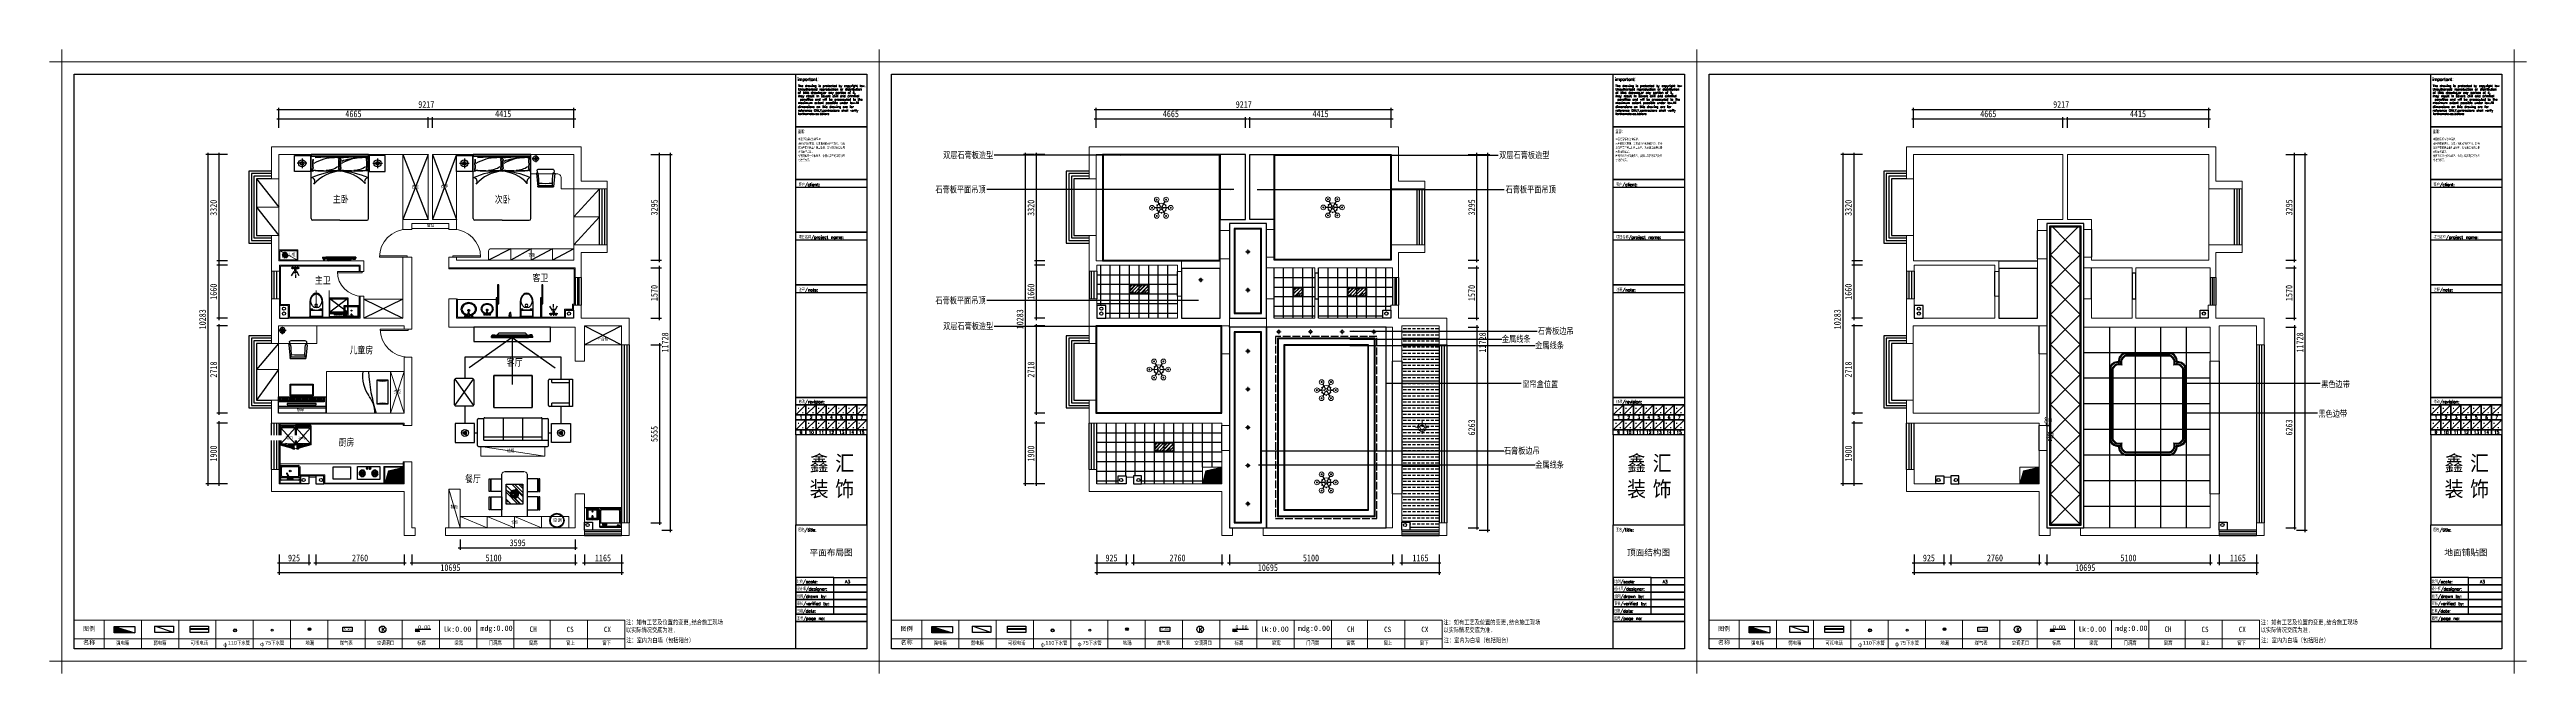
# Model space of a CAD drawing. Header units: millimetres. Extents: x 757294 to 891425, y -262592 to 287632.
# Drawn here: x 814055 to 891425, y -217126 to -197648 of the extents above; entities that cross this region are included whole.
import ezdxf

# ---------------------------------------------------------------- set-up
doc = ezdxf.new("R2010")
doc.units = ezdxf.units.MM
doc.header["$LTSCALE"] = 4
doc.linetypes.add('ACAD_ISO02W100', pattern=[15, 12, -3])
for name, color, linetype, lineweight in [('06-墙线', 7, 'Continuous', 25), ('吊顶粗线', 3, 'Continuous', 13), ('家具外轮廓线', 3, 'Continuous', 15), ('家具线', 3, 'Continuous', 25), ('文字', 3, 'Continuous', 0)]:
    doc.layers.add(name, color=color, linetype=linetype, lineweight=lineweight)
for name, color, linetype in [('t', 3, 'Continuous'), ('T-MS-图框', 8, 'Continuous'), ('填充', 251, 'Continuous'), ('家具1', 3, 'Continuous'), ('管道 灯具 开关 电线', 1, 'Continuous')]:
    doc.layers.add(name, color=color, linetype=linetype)
doc.styles.add('-宋体', font='', dxfattribs={"width": 0.8})
doc.styles.add('-黑体', font='simhei.ttf', dxfattribs={"width": 0.8})
doc.styles.add('300', font='', dxfattribs={"height": 300})
doc.styles.add('st', font='simhei.ttf', dxfattribs={"width": 0.8})
doc.styles.get("Standard").update_dxf_attribs({"font": 'txt', "bigfont": 'gbcbig.shx'})
doc.styles.add('宋体', font='', dxfattribs={"width": 0.8, "height": 120})
doc.styles.add('锦华 字体', font='')
doc.styles.add('黑体标注', font='simhei.ttf', dxfattribs={"height": 130})
doc.styles.get('-宋体').set_extended_font_data('仿宋_GB2312')
doc.styles.get('300').set_extended_font_data('SimSun')
doc.styles.get('宋体').set_extended_font_data('SimSun')
doc.styles.get('锦华 字体').set_extended_font_data('NSimSun')
doc.dimstyles.new('标注60', dxfattribs={"dimscale": 60, "dimtxt": 1.5, "dimasz": 1, "dimexe": 1, "dimexo": 3, "dimgap": 1, "dimtad": 1, "dimdec": 0, "dimdsep": 46, "dimtxsty": 'st', "dimcen": 2.5, "dimdle": 1, "dimclrd": 1, "dimclre": 1, "dimclrt": 3, "dimadec": 0, "dimazin": 0, "dimtfac": 1, "dimtdec": 0, "dimtix": 1, "dimtmove": 2, "dimatfit": 3, "dimfxl": 1, "dimtolj": 1, "dimtzin": 0, "dimarcsym": 0})
doc.dimstyles.new('立面尺寸标注', dxfattribs={"dimscale": 60, "dimtxt": 3.5, "dimasz": 0.7, "dimexe": 1, "dimexo": 0.5, "dimgap": 1, "dimtad": 1, "dimdec": 0, "dimdsep": 46, "dimtxsty": '-黑体', "dimblk": 'ARCHTICK', "dimcen": 2.5, "dimdle": 1, "dimclrd": 1, "dimclre": 1, "dimclrt": 3, "dimadec": 0, "dimazin": 0, "dimtfac": 1, "dimtdec": 0, "dimtix": 1, "dimtmove": 2, "dimatfit": 3, "dimfxl": 4.5, "dimfxlon": 1, "dimtolj": 1, "dimtzin": 0, "dimarcsym": 0})

# ---------------------------------------------------------------- blocks, each defined once
blk = doc.blocks.new('asdasda')
at = {"color": 1}
for p, q in [((171725, 19519), (205919, 19519)), ((172225, -5302), (172225, 20019)), ((205419, 20019), (205419, -5302)), ((205919, -4802), (171725, -4802))]:
    blk.add_line(p, q, dxfattribs=at)
at = {"layer": 'T-MS-图框'}
for p, q in [((202031, 5189), (202440, 5599)), ((202121, 5462), (202159, 5462)), ((202296, 5292), (202334, 5292)), ((202440, 5189), (202850, 5599)), ((202530, 5462), (202568, 5462)), ((202706, 5292), (202743, 5292)), ((202850, 5189), (203260, 5599)), ((202940, 5462), (202977, 5462)), ((203115, 5292), (203153, 5292)), ((203260, 5189), (203669, 5599)), ((203350, 5462), (203388, 5462)), ((203526, 5292), (203563, 5292)), ((203669, 5189), (204081, 5599)), ((203760, 5462), (203797, 5462)), ((203935, 5292), (203973, 5292)), ((204081, 5189), (204503, 5599)), ((204171, 5462), (204209, 5462)), ((204347, 5292), (204384, 5292)), ((204503, 5189), (204919, 5599)), ((204583, 5462), (204621, 5462)), ((204758, 5292), (204796, 5292)), ((202031, 4580), (202440, 4989)), ((202121, 4853), (202159, 4853)), ((202296, 4682), (202334, 4682)), ((202440, 4580), (202850, 4989)), ((202530, 4853), (202568, 4853)), ((202706, 4682), (202743, 4682)), ((202850, 4580), (203260, 4989)), ((202940, 4853), (202977, 4853)), ((203115, 4682), (203153, 4682)), ((203260, 4580), (203669, 4989)), ((203350, 4853), (203388, 4853)), ((203526, 4682), (203563, 4682)), ((203669, 4580), (204081, 4989)), ((203760, 4853), (203797, 4853)), ((203935, 4682), (203973, 4682)), ((204081, 4580), (204503, 4989)), ((204171, 4853), (204209, 4853)), ((204347, 4682), (204384, 4682)), ((204503, 4580), (204919, 4989)), ((204583, 4853), (204621, 4853)), ((204758, 4682), (204796, 4682))]:
    blk.add_line(p, q, dxfattribs=at)
at = {"layer": 'T-MS-图框', "color": 1}
blk.add_lwpolyline([(172725, 19019), (204919, 19019), (204919, -4302), (172725, -4302)], close=True, dxfattribs=at)
at = {"layer": 'T-MS-图框'}
for points in [[(202031, 19019), (204919, 19019), (204919, 16882), (202031, 16882)], [(202031, 16882), (204919, 16882), (204919, 14744), (202031, 14744)], [(202031, 14744), (204919, 14744), (204919, 12607), (202031, 12607)], [(202031, 14744), (204919, 14744), (204919, 14416), (202031, 14416)], [(202031, 12607), (204919, 12607), (204919, 10469), (202031, 10469)], [(202031, 12607), (204919, 12607), (204919, 12278), (202031, 12278)], [(202031, 10469), (204919, 10469), (204919, 5897), (202031, 5897)], [(202031, 10469), (204919, 10469), (204919, 10141), (202031, 10141)], [(202031, 5897), (204919, 5897), (204919, 5599), (202031, 5599)], [(202031, 5599), (202440, 5599), (202440, 5189), (202031, 5189)], [(202031, 5189), (202440, 5189), (202440, 4989), (202031, 4989)], [(202440, 5599), (202850, 5599), (202850, 5189), (202440, 5189)], [(202440, 5189), (202850, 5189), (202850, 4989), (202440, 4989)], [(202850, 5599), (203260, 5599), (203260, 5189), (202850, 5189)], [(202850, 5189), (203260, 5189), (203260, 4989), (202850, 4989)], [(203260, 5599), (203669, 5599), (203669, 5189), (203260, 5189)], [(203260, 5189), (203669, 5189), (203669, 4989), (203260, 4989)], [(203669, 5599), (204081, 5599), (204081, 5189), (203669, 5189)], [(203669, 5189), (204081, 5189), (204081, 4989), (203669, 4989)], [(204081, 5599), (204503, 5599), (204503, 5189), (204081, 5189)], [(204081, 5189), (204503, 5189), (204503, 4989), (204081, 4989)], [(204503, 5599), (204919, 5599), (204919, 5189), (204503, 5189)], [(204503, 5189), (204919, 5189), (204919, 4989), (204503, 4989)], [(202031, 4989), (202440, 4989), (202440, 4580), (202031, 4580)], [(202031, 4580), (202440, 4580), (202440, 4379), (202031, 4379)], [(202031, 731), (204919, 731), (204919, 4379), (202031, 4379)], [(202440, 4989), (202850, 4989), (202850, 4580), (202440, 4580)], [(202440, 4580), (202850, 4580), (202850, 4379), (202440, 4379)], [(202850, 4989), (203260, 4989), (203260, 4580), (202850, 4580)], [(202850, 4580), (203260, 4580), (203260, 4379), (202850, 4379)], [(203260, 4989), (203669, 4989), (203669, 4580), (203260, 4580)], [(203260, 4580), (203669, 4580), (203669, 4379), (203260, 4379)], [(203669, 4989), (204081, 4989), (204081, 4580), (203669, 4580)], [(203669, 4580), (204081, 4580), (204081, 4379), (203669, 4379)], [(204081, 4989), (204503, 4989), (204503, 4580), (204081, 4580)], [(204081, 4580), (204503, 4580), (204503, 4379), (204081, 4379)], [(204503, 4989), (204919, 4989), (204919, 4580), (204503, 4580)], [(204503, 4580), (204919, 4580), (204919, 4379), (204503, 4379)], [(202031, 731), (204919, 731), (204919, -2895), (202031, -2895)], [(203571, -1406), (202031, -1406), (202031, -1704), (203571, -1704)], [(203571, -1704), (202031, -1704), (202031, -2002), (203571, -2002)], [(203571, -2002), (202031, -2002), (202031, -2300), (203571, -2300)], [(203571, -1406), (204919, -1406), (204919, -1704), (203571, -1704)], [(203571, -1704), (204919, -1704), (204919, -2002), (203571, -2002)], [(203571, -2002), (204919, -2002), (204919, -2300), (203571, -2300)], [(203571, -2300), (202031, -2300), (202031, -2598), (203571, -2598)], [(203571, -2598), (202031, -2598), (202031, -2895), (203571, -2895)], [(202031, -2895), (204919, -2895), (204919, -3193), (202031, -3193)], [(203571, -2300), (204919, -2300), (204919, -2598), (203571, -2598)], [(203571, -2598), (204919, -2598), (204919, -2895), (203571, -2895)], [(202031, -3193), (204919, -3193), (204919, -4302), (202031, -4302)]]:
    blk.add_lwpolyline(points, close=True, dxfattribs=at)
at = {"color": 1, "insert": (202594, 3544), "char_height": 626.06, "attachment_point": 1, "style": '宋体'}
blk.add_mtext_dynamic_manual_height_columns('{\\fKaiTi|b1|i0|c134|p49;\\W0.9;\\T1.35;鑫汇\\P装饰}', width=2865.48, gutter_width=600, heights=[0], dxfattribs=at)
at = {"layer": 'T-MS-图框', "color": 1, "ltscale": 0.1}
for s, height, p in [('important：', 124.4, (202099, 18752)), ('The drawing is protected by copyright law.', 90.46, (202119, 18503)), ('of tihis drawing,or any portion of it,', 90.46, (202119, 18225)), ('Unauthorized reproduction or distribution', 90.46, (202119, 18363)), ('may result in severe civil and criminal', 90.46, (202119, 18088)), ('forthemsleves.before', 90.46, (202119, 17367)), ('dimensions on this drawing are for ', 90.46, (202119, 17654)), ('maximum extent possible under law.All ', 90.46, (202119, 17816)), ('reference ONLY,contractors shall verify ', 90.46, (202119, 17501)), (' penalties and will be prosecuted to the ', 90.46, (202119, 17950)), ('重要：', 124.4, (202119, 16614)), ('本图纸受版权法律保护。', 90.46, (202123, 16331)), ('未经授权的复制、分发此图纸或任何部分，将会', 90.46, (202123, 16151)), ('所有图纸尺寸仅供参考，合同方应在施工前对尺', 90.46, (202123, 15653)), ('大限度的起诉。', 90.5, (202123, 15817)), ('寸进行核实。', 90.5, (202123, 15485)), ('导致严重的民事和刑事处罚，及依照法律规定最', 90.46, (202123, 15980)), ('客户/client:', 124.4, (202148, 14477)), ('项目名称/project name:', 124.38, (202153, 12340)), ('注释/note:', 124.4, (202153, 10202)), ('修改/revision:', 124.38, (202153, 5660)), ('1', 124, (202192, 5028)), ('2', 124, (202601, 5028)), ('3', 124, (203010, 5028)), ('4', 124, (203421, 5028)), ('5', 124, (203830, 5028)), ('6', 124, (204242, 5028)), ('7', 124, (204654, 5028)), ('9', 124, (202192, 4418)), ('10', 124.4, (202548, 4418)), ('11', 124.4, (202959, 4418)), ('12', 124.4, (203367, 4418)), ('13', 124.4, (203781, 4418)), ('14', 124.4, (204185, 4418)), ('15', 124.4, (204600, 4418)), ('图名/title:', 124.4, (202140, 464)), ('设计师/designer:', 124.38, (202066, -1935)), ('比例/scale:', 124.4, (202073, -1643)), ('A3', 124.4, (204032, -1643)), ('绘图/drawn by:', 124.38, (202081, -2238)), ('日期/date:', 124.4, (202067, -2834)), ('审核/verified by:', 124.38, (202077, -2531)), ('图号/page no:', 124.38, (202077, -3132))]:
    blk.add_text(s, height=height, dxfattribs=at).set_placement(p)
blk = doc.blocks.new('新123')
at = {"layer": '管道 灯具 开关 电线'}
blk.add_hatch(color=1, dxfattribs=at).paths.add_polyline_path([(-322704, -915784), (-323421, -915563), (-323421, -915784)])
at = {"layer": '管道 灯具 开关 电线', "color": 1}
for p, q in [((-323421, -915563), (-322704, -915563)), ((-323421, -915784), (-323421, -915563)), ((-323421, -915563), (-322704, -915784)), ((-322704, -915784), (-323421, -915784)), ((-322704, -915563), (-322704, -915784))]:
    blk.add_line(p, q, dxfattribs=at)
blk = doc.blocks.new('45y')
at = {"layer": '管道 灯具 开关 电线'}
blk.add_hatch(color=10, dxfattribs=at).paths.add_polyline_path([(412030, 294790), (411861, 294790), (411950, 294697)])
at = {"color": 3}
for p, q in [((398014, 295165), (420369, 295165)), ((399235, 295165), (399235, 294001)), ((400748, 295165), (400748, 294001)), ((402261, 295165), (402261, 294001)), ((403773, 295165), (403773, 294001)), ((405286, 295165), (405286, 294001)), ((406799, 295165), (406799, 294001)), ((408311, 295165), (408311, 294001)), ((409824, 295165), (409824, 294001)), ((411336, 295165), (411336, 294001)), ((411336, 295165), (411336, 294001)), ((412849, 295165), (412849, 294001)), ((414362, 295165), (414362, 294001)), ((415874, 295165), (415874, 294001)), ((417343, 294001), (417343, 295165)), ((418856, 294001), (418856, 295165)), ((420369, 294001), (420369, 295165)), ((398014, 294409), (420369, 294409))]:
    blk.add_line(p, q, dxfattribs=at)
at = {"layer": '管道 灯具 开关 电线', "color": 1}
for p, q in [((401295, 294920), (402045, 294920)), ((401295, 294660), (401295, 294920)), ((402045, 294920), (402045, 294660)), ((402719, 294920), (403469, 294920)), ((402719, 294660), (402719, 294920)), ((403469, 294810), (402719, 294810)), ((403469, 294790), (402719, 294790)), ((403469, 294920), (403469, 294660)), ((402045, 294660), (401295, 294660)), ((403469, 294660), (402719, 294660))]:
    blk.add_line(p, q, dxfattribs=at)
at = {"layer": '管道 灯具 开关 电线'}
for p, q in [((407533, 294834), (407611, 294756)), ((407533, 294756), (407611, 294834))]:
    blk.add_line(p, q, dxfattribs=at)
at = {"layer": '管道 灯具 开关 电线', "color": 10}
for p, q in [((412503, 294790), (411861, 294790)), ((411861, 294790), (411950, 294697)), ((411950, 294697), (412030, 294790)), ((412030, 294790), (411950, 294697)), ((412057, 294697), (411857, 294697))]:
    blk.add_line(p, q, dxfattribs=at)
at = {"layer": '管道 灯具 开关 电线', "color": 1}
blk.add_lwpolyline([(402045, 294660), (401295, 294920)], dxfattribs=at)
at = {"layer": '管道 灯具 开关 电线'}
blk.add_lwpolyline([(409307, 294880), (409307, 294701), (408925, 294701), (408925, 294880)], close=True, dxfattribs=at)
for centre, radius in [((404550, 294749), 59.4), ((404550, 294749), 48.6), ((406059, 294759), 39.4), ((407572, 294795), 55.5)]:
    blk.add_circle(centre, radius, dxfattribs=at)
blk.add_ellipse((410540, 294790), major_axis=(134, 1), ratio=1, start_param=-0.0063351, end_param=6.2768502, dxfattribs=at)
blk.add_blockref('asdasda', (225288, 298302))
at = {"layer": '管道 灯具 开关 电线', "xscale": 1.167898861458525, "yscale": 1.167898861458525, "zscale": 1.167898861463415}
blk.add_blockref('新123', (777368, 1364187), dxfattribs=at)
at = {"layer": 't', "color": 3, "attachment_point": 1}
for s, insert, char_height, width, style in [('{\\fArial Unicode MS|b0|i0|c134|p0;图例}', (398378, 294904), 175.18, 4575.3, '锦华 字体'), ('{\\fSimHei|b0|i0|c134|p49;名称}', (398378, 294345), 175.18, 4575.3, '锦华 字体'), ('注：室内为白墙（包括阳台）', (420435, 294442), 189.08, 5581.39, 'st')]:
    blk.add_mtext(s, dxfattribs=dict(at, insert=insert, char_height=char_height, width=width, style=style))
at = {"layer": 't'}
for s, insert, char_height, width, attachment_point, style in [('{\\fArial Unicode MS|b0|i0|c134|p0;煤气管道}', (408968, 294834), 64.58, 348.24, 1, '-宋体'), ('{\\fArial Unicode MS|b0|i0|c134|p0;强电箱}', (399720, 294320), 157.11, 1335.31, 1, '-黑体'), ('{\\fArial Unicode MS|b0|i0|c134|p0;弱电箱}', (401233, 294320), 157.11, 1335.31, 1, '-黑体'), ('{\\fArial Unicode MS|b0|i0|c134|p0;可视电话}', (402746, 294320), 157.11, 1335.31, 1, '-黑体'), ('{\\fSimSun|b0|i0|c134|p2;\\H1.083x;φ}', (404236, 294259), 157.11, 2735.34, 3, '-黑体'), ('{\\fArial Unicode MS|b0|i0|c134|p0;110下水管}', (404258, 294320), 157.11, 1335.31, 1, '-黑体'), ('{\\fSimSun|b0|i0|c134|p2;\\H1.083x;φ}', (405730, 294280), 157.11, 2735.34, 3, '-黑体'), ('{\\fArial Unicode MS|b0|i0|c134|p0;75下水管}', (405771, 294320), 157.11, 1335.31, 1, '-黑体'), ('{\\fArial Unicode MS|b0|i0|c134|p0;地漏}', (407404, 294320), 157.11, 1335.31, 1, '-黑体'), ('{\\fArial Unicode MS|b0|i0|c134|p0;煤气表}', (408796, 294320), 157.11, 1335.31, 1, '-黑体'), ('{\\fArial Unicode MS|b0|i0|c134|p0;空调洞口}', (410309, 294320), 157.11, 1335.31, 1, '-黑体'), ('{\\fArial Unicode MS|b0|i0|c134|p0;标高}', (411942, 294320), 157.11, 1335.31, 1, '-黑体'), ('{\\fArial Unicode MS|b0|i0|c134|p0;梁宽}', (413454, 294320), 157.11, 1335.31, 1, '-黑体'), ('{\\fArial Unicode MS|b0|i0|c134|p0;门洞高}', (414846, 294320), 157.11, 1335.31, 1, '-黑体'), ('{\\fSimHei|b0|i0|c134|p49;窗高}', (416480, 294320), 157.11, 4575.3, 1, '-黑体'), ('{\\fSimHei|b0|i0|c134|p49;窗上}', (417992, 294320), 157.11, 4575.3, 1, '-黑体'), ('{\\fArial Unicode MS|b0|i0|c134|p0;窗下}', (419461, 294320), 157.11, 4575.3, 1, '-黑体')]:
    blk.add_mtext(s, dxfattribs=dict(at, insert=insert, char_height=char_height, width=width, attachment_point=attachment_point, style=style))
at = {"layer": '文字', "insert": (420420, 295175), "char_height": 189.08, "width": 5227.17, "attachment_point": 1, "style": '-黑体'}
blk.add_mtext('注：{\\C3;如有工艺及位置的变更,结合施工现场\\P以实际情况交底为准.}', dxfattribs=at)
at = {"layer": '管道 灯具 开关 电线'}
blk.add_text('K', height=175, dxfattribs=at).set_placement((410490, 294694))
for s, height, style, p in [('0.00', 157.7, '300', (411977, 294806)), ('lk:0.00', 219.3, '-黑体', (412994, 294690)), ('mdg:0.00', 219.3, '-黑体', (414507, 294726))]:
    blk.add_text(s, height=height, dxfattribs=dict(at, style=style)).set_placement(p)
at = {"layer": '管道 灯具 开关 电线', "char_height": 219.3, "width": 1182.3, "attachment_point": 1, "style": '-黑体'}
for s, insert in [('CH', (416509, 294907)), ('CS', (418012, 294897)), ('CX', (419525, 294897))]:
    blk.add_mtext(s, dxfattribs=dict(at, insert=insert))
blk = doc.blocks.new('_ArchTick')
at = {"color": 0, "linetype": 'ByBlock', "const_width": 0.15}
blk.add_lwpolyline([(-0.5, -0.5), (0.5, 0.5)], dxfattribs=at)
blk = doc.blocks.new('*D237')
at = {"layer": 'Defpoints', "color": 0, "ltscale": 5}
for p in [(830761, -212621), (831926, -212621), (830761, -213687)]:
    blk.add_point(p, dxfattribs=at)
at = {"layer": '家具外轮廓线', "color": 1, "lineweight": -2, "ltscale": 5}
for p, q in [((830761, -213417), (830761, -213747)), ((831926, -213417), (831926, -213747)), ((831986, -213687), (830701, -213687))]:
    blk.add_line(p, q, dxfattribs=at)
at = {"layer": '家具外轮廓线', "color": 1, "lineweight": -2, "ltscale": 5, "xscale": 42, "yscale": 42, "zscale": 42, "rotation": 180}
blk.add_blockref('_ArchTick', (830761, -213687), dxfattribs=at)
at = {"layer": '家具外轮廓线', "color": 1, "lineweight": -2, "ltscale": 5, "xscale": 42, "yscale": 42, "zscale": 42}
blk.add_blockref('_ArchTick', (831926, -213687), dxfattribs=at)
at = {"layer": '家具外轮廓线', "color": 3, "ltscale": 5, "insert": (831343, -213522), "char_height": 210, "attachment_point": 5, "style": '-黑体'}
blk.add_mtext('\\A1;1165', dxfattribs=at)
blk = doc.blocks.new('*D238')
at = {"layer": 'Defpoints', "color": 0, "ltscale": 5}
for p in [(825376, -212576), (830476, -212576), (825376, -213687)]:
    blk.add_point(p, dxfattribs=at)
at = {"layer": '家具外轮廓线', "color": 1, "lineweight": -2, "ltscale": 5}
for p, q in [((825376, -213417), (825376, -213747)), ((830476, -213417), (830476, -213747)), ((830536, -213687), (825316, -213687))]:
    blk.add_line(p, q, dxfattribs=at)
at = {"layer": '家具外轮廓线', "color": 1, "lineweight": -2, "ltscale": 5, "xscale": 42, "yscale": 42, "zscale": 42, "rotation": 180}
blk.add_blockref('_ArchTick', (825376, -213687), dxfattribs=at)
at = {"layer": '家具外轮廓线', "color": 1, "lineweight": -2, "ltscale": 5, "xscale": 42, "yscale": 42, "zscale": 42}
blk.add_blockref('_ArchTick', (830476, -213687), dxfattribs=at)
at = {"layer": '家具外轮廓线', "color": 3, "ltscale": 5, "insert": (827926, -213521), "char_height": 210, "attachment_point": 5, "style": '-黑体'}
blk.add_mtext('\\A1;5100', dxfattribs=at)
blk = doc.blocks.new('*D239')
at = {"layer": 'Defpoints', "color": 0, "ltscale": 5}
for p in [(822376, -211211), (825136, -211211), (822376, -213687)]:
    blk.add_point(p, dxfattribs=at)
at = {"layer": '家具外轮廓线', "color": 1, "lineweight": -2, "ltscale": 5}
for p, q in [((822376, -213417), (822376, -213747)), ((825136, -213417), (825136, -213747)), ((825196, -213687), (822316, -213687))]:
    blk.add_line(p, q, dxfattribs=at)
at = {"layer": '家具外轮廓线', "color": 1, "lineweight": -2, "ltscale": 5, "xscale": 42, "yscale": 42, "zscale": 42, "rotation": 180}
blk.add_blockref('_ArchTick', (822376, -213687), dxfattribs=at)
at = {"layer": '家具外轮廓线', "color": 1, "lineweight": -2, "ltscale": 5, "xscale": 42, "yscale": 42, "zscale": 42}
blk.add_blockref('_ArchTick', (825136, -213687), dxfattribs=at)
at = {"layer": '家具外轮廓线', "color": 3, "ltscale": 5, "insert": (823756, -213521), "char_height": 210, "attachment_point": 5, "style": '-黑体'}
blk.add_mtext('\\A1;2760', dxfattribs=at)
blk = doc.blocks.new('*D240')
at = {"layer": 'Defpoints', "color": 0, "ltscale": 5}
for p in [(821231, -211211), (822156, -211211), (821231, -213687)]:
    blk.add_point(p, dxfattribs=at)
at = {"layer": '家具外轮廓线', "color": 1, "lineweight": -2, "ltscale": 5}
for p, q in [((821231, -213417), (821231, -213747)), ((822156, -213417), (822156, -213747)), ((822216, -213687), (821171, -213687))]:
    blk.add_line(p, q, dxfattribs=at)
at = {"layer": '家具外轮廓线', "color": 1, "lineweight": -2, "ltscale": 5, "xscale": 42, "yscale": 42, "zscale": 42, "rotation": 180}
blk.add_blockref('_ArchTick', (821231, -213687), dxfattribs=at)
at = {"layer": '家具外轮廓线', "color": 1, "lineweight": -2, "ltscale": 5, "xscale": 42, "yscale": 42, "zscale": 42}
blk.add_blockref('_ArchTick', (822156, -213687), dxfattribs=at)
at = {"layer": '家具外轮廓线', "color": 3, "ltscale": 5, "insert": (821693, -213522), "char_height": 210, "attachment_point": 5, "style": '-黑体'}
blk.add_mtext('\\A1;925', dxfattribs=at)
blk = doc.blocks.new('*D241')
at = {"layer": 'Defpoints', "color": 0, "ltscale": 5}
for p in [(821231, -211211), (831926, -212656), (821231, -213989)]:
    blk.add_point(p, dxfattribs=at)
at = {"layer": '家具外轮廓线', "color": 1, "lineweight": -2, "ltscale": 5}
for p, q in [((831986, -213989), (821171, -213989)), ((821231, -213719), (821231, -214049)), ((831926, -213719), (831926, -214049))]:
    blk.add_line(p, q, dxfattribs=at)
at = {"layer": '家具外轮廓线', "color": 1, "lineweight": -2, "ltscale": 5, "xscale": 42, "yscale": 42, "zscale": 42, "rotation": 180}
blk.add_blockref('_ArchTick', (821231, -213989), dxfattribs=at)
at = {"layer": '家具外轮廓线', "color": 1, "lineweight": -2, "ltscale": 5, "xscale": 42, "yscale": 42, "zscale": 42}
blk.add_blockref('_ArchTick', (831926, -213989), dxfattribs=at)
at = {"layer": '家具外轮廓线', "color": 3, "ltscale": 5, "insert": (826578, -213823), "char_height": 210, "attachment_point": 5, "style": '-黑体'}
blk.add_mtext('\\A1;10695', dxfattribs=at)
blk = doc.blocks.new('*D242')
at = {"layer": 'Defpoints', "color": 0, "ltscale": 5}
for p in [(830474, -204463), (833109, -204463), (830419, -206033)]:
    blk.add_point(p, dxfattribs=at)
at = {"layer": '家具外轮廓线', "color": 1, "lineweight": -2, "ltscale": 5}
for p, q in [((832839, -204463), (833169, -204463)), ((833109, -206093), (833109, -204403)), ((832839, -206033), (833169, -206033))]:
    blk.add_line(p, q, dxfattribs=at)
at = {"layer": '家具外轮廓线', "color": 1, "lineweight": -2, "ltscale": 5, "xscale": 42, "yscale": 42, "zscale": 42}
for p, rotation in [((833109, -204463), 90), ((833109, -206033), 270)]:
    blk.add_blockref('_ArchTick', p, dxfattribs=dict(at, rotation=rotation))
at = {"layer": '家具外轮廓线', "color": 3, "ltscale": 5, "insert": (832943, -205248), "char_height": 210, "attachment_point": 5, "rotation": 90, "style": '-黑体'}
blk.add_mtext('\\A1;1570', dxfattribs=at)
blk = doc.blocks.new('*D243')
at = {"layer": 'Defpoints', "color": 0, "ltscale": 5}
for p in [(830433, -200928), (833109, -200928), (830433, -204223)]:
    blk.add_point(p, dxfattribs=at)
at = {"layer": '家具外轮廓线', "color": 1, "lineweight": -2, "ltscale": 5}
for p, q in [((832839, -200928), (833169, -200928)), ((833109, -204283), (833109, -200868)), ((832839, -204223), (833169, -204223))]:
    blk.add_line(p, q, dxfattribs=at)
at = {"layer": '家具外轮廓线', "color": 1, "lineweight": -2, "ltscale": 5, "xscale": 42, "yscale": 42, "zscale": 42}
for p, rotation in [((833109, -200928), 90), ((833109, -204223), 270)]:
    blk.add_blockref('_ArchTick', p, dxfattribs=dict(at, rotation=rotation))
at = {"layer": '家具外轮廓线', "color": 3, "ltscale": 5, "insert": (832944, -202575), "char_height": 210, "attachment_point": 5, "rotation": 90, "style": '-黑体'}
blk.add_mtext('\\A1;3295', dxfattribs=at)
blk = doc.blocks.new('*D231')
at = {"layer": 'Defpoints', "color": 0, "ltscale": 5}
for p in [(830433, -200928), (833448, -200928), (831926, -212656)]:
    blk.add_point(p, dxfattribs=at)
at = {"layer": '家具外轮廓线', "color": 1, "lineweight": -2, "ltscale": 5}
for p, q in [((833178, -200928), (833508, -200928)), ((833448, -212716), (833448, -200868)), ((833178, -212656), (833508, -212656))]:
    blk.add_line(p, q, dxfattribs=at)
at = {"layer": '家具外轮廓线', "color": 1, "lineweight": -2, "ltscale": 5, "xscale": 42, "yscale": 42, "zscale": 42}
for p, rotation in [((833448, -200928), 90), ((833448, -212656), 270)]:
    blk.add_blockref('_ArchTick', p, dxfattribs=dict(at, rotation=rotation))
at = {"layer": '家具外轮廓线', "color": 3, "ltscale": 5, "insert": (833283, -206792), "char_height": 210, "attachment_point": 5, "rotation": 90, "style": '-黑体'}
blk.add_mtext('\\A1;11728', dxfattribs=at)
blk = doc.blocks.new('*D244')
at = {"layer": 'Defpoints', "color": 0, "ltscale": 5}
for p in [(826018, -199820), (826018, -200928), (830433, -200928)]:
    blk.add_point(p, dxfattribs=at)
at = {"layer": '家具外轮廓线', "color": 1, "lineweight": -2, "ltscale": 5}
for p, q in [((830493, -199820), (825958, -199820)), ((826018, -200090), (826018, -199760)), ((830433, -200090), (830433, -199760))]:
    blk.add_line(p, q, dxfattribs=at)
at = {"layer": '家具外轮廓线', "color": 1, "lineweight": -2, "ltscale": 5, "xscale": 42, "yscale": 42, "zscale": 42, "rotation": 180}
blk.add_blockref('_ArchTick', (826018, -199820), dxfattribs=at)
at = {"layer": '家具外轮廓线', "color": 1, "lineweight": -2, "ltscale": 5, "xscale": 42, "yscale": 42, "zscale": 42}
blk.add_blockref('_ArchTick', (830433, -199820), dxfattribs=at)
at = {"layer": '家具外轮廓线', "color": 3, "ltscale": 5, "insert": (828225, -199655), "char_height": 210, "attachment_point": 5, "style": '-黑体'}
blk.add_mtext('\\A1;4415', dxfattribs=at)
blk = doc.blocks.new('*D245')
at = {"layer": 'Defpoints', "color": 0, "ltscale": 5}
for p in [(821216, -199820), (821216, -200928), (825881, -200928)]:
    blk.add_point(p, dxfattribs=at)
at = {"layer": '家具外轮廓线', "color": 1, "lineweight": -2, "ltscale": 5}
for p, q in [((825941, -199820), (821156, -199820)), ((821216, -200090), (821216, -199760)), ((825881, -200090), (825881, -199760))]:
    blk.add_line(p, q, dxfattribs=at)
at = {"layer": '家具外轮廓线', "color": 1, "lineweight": -2, "ltscale": 5, "xscale": 42, "yscale": 42, "zscale": 42, "rotation": 180}
blk.add_blockref('_ArchTick', (821216, -199820), dxfattribs=at)
at = {"layer": '家具外轮廓线', "color": 1, "lineweight": -2, "ltscale": 5, "xscale": 42, "yscale": 42, "zscale": 42}
blk.add_blockref('_ArchTick', (825881, -199820), dxfattribs=at)
at = {"layer": '家具外轮廓线', "color": 3, "ltscale": 5, "insert": (823548, -199655), "char_height": 210, "attachment_point": 5, "style": '-黑体'}
blk.add_mtext('\\A1;4665', dxfattribs=at)
blk = doc.blocks.new('*D232')
at = {"layer": 'Defpoints', "color": 0, "ltscale": 5}
for p in [(821216, -199528), (821216, -200928), (830433, -200928)]:
    blk.add_point(p, dxfattribs=at)
at = {"layer": '家具外轮廓线', "color": 1, "lineweight": -2, "ltscale": 5}
for p, q in [((830493, -199528), (821156, -199528)), ((821216, -199798), (821216, -199468)), ((830433, -199798), (830433, -199468))]:
    blk.add_line(p, q, dxfattribs=at)
at = {"layer": '家具外轮廓线', "color": 1, "lineweight": -2, "ltscale": 5, "xscale": 42, "yscale": 42, "zscale": 42, "rotation": 180}
blk.add_blockref('_ArchTick', (821216, -199528), dxfattribs=at)
at = {"layer": '家具外轮廓线', "color": 1, "lineweight": -2, "ltscale": 5, "xscale": 42, "yscale": 42, "zscale": 42}
blk.add_blockref('_ArchTick', (830433, -199528), dxfattribs=at)
at = {"layer": '家具外轮廓线', "color": 3, "ltscale": 5, "insert": (825824, -199363), "char_height": 210, "attachment_point": 5, "style": '-黑体'}
blk.add_mtext('\\A1;9217', dxfattribs=at)
blk = doc.blocks.new('*D246')
at = {"layer": 'Defpoints', "color": 0, "ltscale": 5}
for p in [(821216, -200928), (819345, -204248), (821216, -204248)]:
    blk.add_point(p, dxfattribs=at)
at = {"layer": '家具外轮廓线', "color": 1, "lineweight": -2, "ltscale": 5}
for p, q in [((819615, -200928), (819285, -200928)), ((819345, -200868), (819345, -204308)), ((819615, -204248), (819285, -204248))]:
    blk.add_line(p, q, dxfattribs=at)
at = {"layer": '家具外轮廓线', "color": 1, "lineweight": -2, "ltscale": 5, "xscale": 42, "yscale": 42, "zscale": 42}
for p, rotation in [((819345, -200928), 90), ((819345, -204248), 270)]:
    blk.add_blockref('_ArchTick', p, dxfattribs=dict(at, rotation=rotation))
at = {"layer": '家具外轮廓线', "color": 3, "ltscale": 5, "insert": (819179, -202588), "char_height": 210, "attachment_point": 5, "rotation": 90, "style": '-黑体'}
blk.add_mtext('\\A1;3320', dxfattribs=at)
blk = doc.blocks.new('*D247')
at = {"layer": 'Defpoints', "color": 0, "ltscale": 5}
for p in [(821236, -204378), (819345, -206038), (821236, -206038)]:
    blk.add_point(p, dxfattribs=at)
at = {"layer": '家具外轮廓线', "color": 1, "lineweight": -2, "ltscale": 5}
for p, q in [((819615, -204378), (819285, -204378)), ((819345, -204318), (819345, -206098)), ((819615, -206038), (819285, -206038))]:
    blk.add_line(p, q, dxfattribs=at)
at = {"layer": '家具外轮廓线', "color": 1, "lineweight": -2, "ltscale": 5, "xscale": 42, "yscale": 42, "zscale": 42}
for p, rotation in [((819345, -204378), 90), ((819345, -206038), 270)]:
    blk.add_blockref('_ArchTick', p, dxfattribs=dict(at, rotation=rotation))
at = {"layer": '家具外轮廓线', "color": 3, "ltscale": 5, "insert": (819179, -205208), "char_height": 210, "attachment_point": 5, "rotation": 90, "style": '-黑体'}
blk.add_mtext('\\A1;1660', dxfattribs=at)
blk = doc.blocks.new('*D248')
at = {"layer": 'Defpoints', "color": 0, "ltscale": 5}
for p in [(821206, -206278), (819345, -208996), (821206, -208996)]:
    blk.add_point(p, dxfattribs=at)
at = {"layer": '家具外轮廓线', "color": 1, "lineweight": -2, "ltscale": 5}
for p, q in [((819615, -206278), (819285, -206278)), ((819345, -206218), (819345, -209056)), ((819615, -208996), (819285, -208996))]:
    blk.add_line(p, q, dxfattribs=at)
at = {"layer": '家具外轮廓线', "color": 1, "lineweight": -2, "ltscale": 5, "xscale": 42, "yscale": 42, "zscale": 42}
for p, rotation in [((819345, -206278), 90), ((819345, -208996), 270)]:
    blk.add_blockref('_ArchTick', p, dxfattribs=dict(at, rotation=rotation))
at = {"layer": '家具外轮廓线', "color": 3, "ltscale": 5, "insert": (819180, -207637), "char_height": 210, "attachment_point": 5, "rotation": 90, "style": '-黑体'}
blk.add_mtext('\\A1;2718', dxfattribs=at)
blk = doc.blocks.new('*D249')
at = {"layer": 'Defpoints', "color": 0, "ltscale": 5}
for p in [(821231, -209311), (819345, -211211), (821231, -211211)]:
    blk.add_point(p, dxfattribs=at)
at = {"layer": '家具外轮廓线', "color": 1, "lineweight": -2, "ltscale": 5}
for p, q in [((819615, -209311), (819285, -209311)), ((819345, -209251), (819345, -211271)), ((819615, -211211), (819285, -211211))]:
    blk.add_line(p, q, dxfattribs=at)
at = {"layer": '家具外轮廓线', "color": 1, "lineweight": -2, "ltscale": 5, "xscale": 42, "yscale": 42, "zscale": 42}
for p, rotation in [((819345, -209311), 90), ((819345, -211211), 270)]:
    blk.add_blockref('_ArchTick', p, dxfattribs=dict(at, rotation=rotation))
at = {"layer": '家具外轮廓线', "color": 3, "ltscale": 5, "insert": (819179, -210261), "char_height": 210, "attachment_point": 5, "rotation": 90, "style": '-黑体'}
blk.add_mtext('\\A1;1900', dxfattribs=at)
blk = doc.blocks.new('*D233')
at = {"layer": 'Defpoints', "color": 0, "ltscale": 5}
for p in [(821216, -200928), (819002, -211211), (821231, -211211)]:
    blk.add_point(p, dxfattribs=at)
at = {"layer": '家具外轮廓线', "color": 1, "lineweight": -2, "ltscale": 5}
for p, q in [((819272, -200928), (818942, -200928)), ((819002, -200868), (819002, -211271)), ((819272, -211211), (818942, -211211))]:
    blk.add_line(p, q, dxfattribs=at)
at = {"layer": '家具外轮廓线', "color": 1, "lineweight": -2, "ltscale": 5, "xscale": 42, "yscale": 42, "zscale": 42}
for p, rotation in [((819002, -200928), 90), ((819002, -211211), 270)]:
    blk.add_blockref('_ArchTick', p, dxfattribs=dict(at, rotation=rotation))
at = {"layer": '家具外轮廓线', "color": 3, "ltscale": 5, "insert": (818835, -206069), "char_height": 210, "attachment_point": 5, "rotation": 90, "style": '-黑体'}
blk.add_mtext('\\A1;10283', dxfattribs=at)
blk = doc.blocks.new('e3t334')
at = {"layer": '家具1', "color": 1}
for p, q in [((757199, 210904), (757789, 210081)), ((757199, 210081), (757789, 210904)), ((758418, 211019), (759618, 211019)), ((759618, 211019), (759618, 210019)), ((757516, 209226), (757446, 209226)), ((757516, 209217), (757446, 209217)), ((757516, 209226), (757550, 209286)), ((757516, 209226), (757550, 209286)), ((757516, 209217), (757550, 209156)), ((757516, 209217), (757550, 209156)), ((757524, 209221), (757559, 209282)), ((757524, 209221), (757559, 209161)), ((760516, 209226), (760446, 209226)), ((760516, 209217), (760446, 209217)), ((760516, 209226), (760550, 209286)), ((760516, 209226), (760550, 209286)), ((760516, 209217), (760550, 209156)), ((760516, 209217), (760550, 209156)), ((760524, 209221), (760559, 209282)), ((760524, 209221), (760559, 209161))]:
    blk.add_line(p, q, dxfattribs=at)
at = {"layer": '家具1', "color": 3}
for p, q in [((758418, 210019), (758418, 211019)), ((760128, 210080), (760128, 210870)), ((760158, 210900), (760879, 210900)), ((760228, 210800), (760228, 210900)), ((760228, 210800), (760779, 210800)), ((760779, 210900), (760779, 210050)), ((760879, 210900), (760879, 210050)), ((758141, 209699), (759896, 209699)), ((758716, 209699), (758716, 208999)), ((759321, 209699), (759321, 208999)), ((760879, 210050), (760158, 210050)), ((760779, 210150), (760228, 210150)), ((760228, 210050), (760228, 210150)), ((757818, 209521), (757218, 209521)), ((757218, 209521), (757218, 208921)), ((757218, 208921), (757818, 208921)), ((757818, 208921), (757818, 209521)), ((757911, 208829), (757911, 209639)), ((757941, 209669), (758111, 209669)), ((758111, 208999), (758111, 209669)), ((758111, 209099), (759926, 209099)), ((758111, 208999), (760126, 208999)), ((759926, 209669), (760096, 209669)), ((759926, 208999), (759926, 209669)), ((760126, 208829), (760126, 209639)), ((760218, 208921), (760218, 209521)), ((760218, 209521), (760818, 209521)), ((760818, 208921), (760218, 208921)), ((760818, 209521), (760818, 208921)), ((757941, 208799), (760096, 208799))]:
    blk.add_line(p, q, dxfattribs=at)
at = {"layer": '家具1', "color": 1}
for points in [[(760519, 210900), (760519, 211589), (757518, 211589), (757518, 210918)], [(757518, 210067), (757518, 209521)], [(760519, 209521), (760519, 210050)], [(757818, 209221), (757911, 209221)], [(760126, 209221), (760218, 209221)]]:
    blk.add_lwpolyline(points, dxfattribs=at)
at = {"layer": '家具1', "color": 3}
blk.add_lwpolyline([(757233, 210067), (757754, 210067, 0.414214), (757803, 210115), (757803, 210869, 0.414214), (757754, 210918), (757233, 210918, 0.414214), (757184, 210869), (757184, 210115, 0.414214)], format="xyb", close=True, dxfattribs=at)
blk.add_lwpolyline([(758418, 210019), (759618, 210019), (759618, 211019), (758418, 211019)], close=True, dxfattribs=at)
for centre, radius in [((757518, 209221), 108), ((757443, 209221), 5.54), ((757518, 209221), 5.54), ((757556, 209286), 5.54), ((757556, 209156), 5.54), ((760518, 209221), 108), ((760443, 209221), 5.54), ((760518, 209221), 5.54), ((760556, 209286), 5.54), ((760556, 209156), 5.54)]:
    blk.add_circle(centre, radius, dxfattribs=at)
at = {"layer": '家具1', "color": 1}
for centre in [(757518, 209221), (760518, 209221)]:
    blk.add_circle(centre, 48, dxfattribs=at)
at = {"layer": '家具1', "color": 3}
for centre, start, end in [((760158, 210870), 90.00458, 180.00458), ((758141, 209669), 90, 180), ((759896, 209669), 0, 90), ((760158, 210080), 180.00458, 270.00458), ((757941, 209639), 90, 180), ((760096, 209639), 0, 90), ((757941, 208829), 180, 270), ((760096, 208829), 270, 0)]:
    blk.add_arc(centre, 30, start, end, dxfattribs=at)
blk = doc.blocks.new('dssgg')
at = {"layer": '家具1', "color": 3}
for p, q in [((19156, 42222), (16756, 42222)), ((16756, 42222), (16756, 41772)), ((19156, 41772), (19156, 42222)), ((16756, 41772), (19156, 41772))]:
    blk.add_line(p, q, dxfattribs=at)
at = {"layer": '家具1', "color": 1}
for p, q in [((17308, 41894), (17308, 41939)), ((17308, 41939), (17438, 41939)), ((17308, 41918), (17438, 41918)), ((17308, 41894), (17438, 41894)), ((17315, 41939), (17333, 41984)), ((17333, 41984), (17414, 41984)), ((17431, 41939), (17414, 41984)), ((17438, 41969), (18473, 41969)), ((17438, 41969), (17438, 41894)), ((17438, 41894), (17438, 41939)), ((17438, 41932), (18473, 41932)), ((17438, 41894), (18473, 41894)), ((17487, 41982), (17551, 42044)), ((17487, 41982), (18425, 41982)), ((17487, 41969), (17487, 41982)), ((17551, 42044), (18360, 42044)), ((18425, 41982), (18360, 42044)), ((18425, 41969), (18425, 41982)), ((18473, 41969), (18473, 41894)), ((18473, 41894), (18473, 41939)), ((18603, 41939), (18473, 41939)), ((18603, 41918), (18473, 41918)), ((18603, 41894), (18473, 41894)), ((18480, 41939), (18498, 41984)), ((18579, 41984), (18498, 41984)), ((18596, 41939), (18579, 41984)), ((18603, 41894), (18603, 41939))]:
    blk.add_line(p, q, dxfattribs=at)
at = {"layer": '家具1', "color": 251}
for points in [[(17956, 41894), (16613, 40947)], [(17956, 41894), (19298, 40947)], [(17956, 41894), (17956, 40428)]]:
    blk.add_lwpolyline(points, dxfattribs=at)
blk = doc.blocks.new('zt')
at = {"layer": '家具1', "color": 3, "linetype": 'ByBlock'}
for p, q in [((38601, 56033), (38601, 56433)), ((38601, 56433), (39301, 56433)), ((39301, 56033), (38601, 56033)), ((39301, 56433), (39301, 56033))]:
    blk.add_line(p, q, dxfattribs=at)
at = {"layer": '家具1', "color": 1}
for p, q in [((38690, 56261), (38651, 56274)), ((38691, 56264), (38652, 56277)), ((38713, 56188), (38690, 56155)), ((38716, 56186), (38692, 56153)), ((38793, 56186), (38817, 56153)), ((38796, 56188), (38820, 56155)), ((38818, 56264), (38857, 56277)), ((38819, 56261), (38858, 56274)), ((38876, 56083), (38873, 56083)), ((38876, 56080), (38873, 56080)), ((38903, 56099), (38903, 56064)), ((38904, 56111), (38904, 56114)), ((38906, 56051), (38906, 56048)), ((38907, 56111), (38907, 56114)), ((38909, 56099), (38909, 56064)), ((38927, 56103), (38929, 56105)), ((38966, 56083), (38963, 56083)), ((38966, 56080), (38963, 56080)), ((38993, 56099), (38993, 56064)), ((38995, 56111), (38995, 56114)), ((38996, 56051), (38996, 56048)), ((38998, 56111), (38998, 56114)), ((38999, 56099), (38999, 56064)), ((39017, 56103), (39019, 56105)), ((39082, 56261), (39044, 56274)), ((39083, 56264), (39045, 56277)), ((39106, 56188), (39082, 56155)), ((39109, 56186), (39085, 56153)), ((39186, 56186), (39210, 56153)), ((39188, 56188), (39212, 56155)), ((39211, 56264), (39250, 56277)), ((39212, 56261), (39251, 56274))]:
    blk.add_line(p, q, dxfattribs=at)
for centre, radius in [((38755, 56242), 66), ((38755, 56242), 47.3), ((38755, 56242), 38.5), ((38755, 56242), 16.5), ((38906, 56081), 20), ((38996, 56081), 20), ((39147, 56242), 66), ((39147, 56242), 47.3), ((39147, 56242), 38.5), ((39147, 56242), 16.5)]:
    blk.add_circle(centre, radius, dxfattribs=at)
for centre, radius, start, end in [((38652, 56275), 1.65, 72.00068, 252.00068), ((38755, 56242), 99, 162.95565, 233.0457), ((38755, 56242), 99, 90.95565, 161.0457), ((38755, 56242), 88, 163.07503, 232.92632), ((38755, 56242), 88, 91.07503, 160.92632), ((38691, 56154), 1.65, 144.00068, 324.00068), ((38690, 56263), 1.65, 252.00068, 72.00068), ((38755, 56242), 99, 234.95565, 305.0457), ((38755, 56242), 88, 235.07503, 304.92632), ((38715, 56187), 1.65, 324.00068, 144.00068), ((38727, 56242), 5.5, 0.00068, 180.00068), ((38755, 56242), 33, 180.00068, 213.52651), ((38732, 56227), 5.5, 213.52651, 33.52651), ((38755, 56242), 22, 180.00068, 213.52651), ((38753, 56269), 5.5, 93.52651, 273.52651), ((38755, 56242), 33, 60.00068, 93.52651), ((38755, 56242), 22, 60.00068, 93.52651), ((38755, 56242), 99, 18.95565, 89.0457), ((38755, 56242), 88, 19.07503, 88.92632), ((38768, 56218), 5.5, 120.00068, 300.00068), ((38768, 56266), 5.5, 240.00068, 60.00068), ((38755, 56242), 22, 300.00068, 333.52651), ((38755, 56242), 33, 300.00068, 333.52651), ((38779, 56230), 5.5, 333.52651, 153.52651), ((38794, 56187), 1.65, 36.00068, 216.00068), ((38755, 56242), 88, 307.07503, 16.92632), ((38755, 56242), 99, 306.95565, 17.0457), ((38819, 56263), 1.65, 108.00068, 288.00068), ((38818, 56154), 1.65, 216.00068, 36.00068), ((38858, 56275), 1.65, 288.00068, 108.00068), ((38906, 56081), 33, 92.60458, 177.39407), ((38906, 56081), 33, 182.60458, 269.99932), ((38906, 56081), 30, 92.86531, 177.13334), ((38906, 56081), 30, 182.86531, 269.99932), ((38906, 56081), 18, 99.59339, 260.40526), ((38906, 56098), 3.01, 355.12371, 184.87494), ((38906, 56064), 3.01, 175.12371, 4.87494), ((38906, 56081), 33, 44.99932, 87.39407), ((38906, 56081), 30, 44.99932, 87.13334), ((38906, 56081), 18, 279.59339, 80.40526), ((38996, 56081), 33, 92.60458, 177.39407), ((38996, 56081), 33, 182.60458, 269.99932), ((38996, 56081), 30, 92.86531, 177.13334), ((38996, 56081), 30, 182.86531, 269.99932), ((38996, 56081), 18, 99.59339, 260.40526), ((38996, 56098), 3.01, 355.12371, 184.87494), ((38996, 56064), 3.01, 175.12371, 4.87494), ((38996, 56081), 33, 44.99932, 87.39407), ((38996, 56081), 30, 44.99932, 87.13334), ((38996, 56081), 18, 279.59339, 80.40526), ((39044, 56275), 1.65, 71.99932, 251.99932), ((39147, 56242), 99, 162.9543, 233.04435), ((39147, 56242), 99, 90.9543, 161.04435), ((39147, 56242), 88, 163.07368, 232.92497), ((39147, 56242), 88, 91.07368, 160.92497), ((39083, 56263), 1.65, 251.99932, 71.99932), ((39084, 56154), 1.65, 143.99932, 323.99932), ((39147, 56242), 99, 234.9543, 305.04435), ((39147, 56242), 88, 235.07368, 304.92497), ((39107, 56187), 1.65, 323.99932, 143.99932), ((39123, 56230), 5.5, 26.47349, 206.47349), ((39147, 56242), 33, 206.47349, 239.99932), ((39133, 56266), 5.5, 119.99932, 299.99932), ((39147, 56242), 22, 206.47349, 239.99932), ((39147, 56242), 33, 86.47349, 119.99932), ((39133, 56218), 5.5, 239.99932, 59.99932), ((39147, 56242), 22, 86.47349, 119.99932), ((39147, 56242), 99, 18.9543, 89.04435), ((39147, 56242), 88, 19.07368, 88.92497), ((39149, 56269), 5.5, 266.47349, 86.47349), ((39170, 56227), 5.5, 146.47349, 326.47349), ((39147, 56242), 22, 326.47349, 359.99932), ((39175, 56242), 5.5, 359.99932, 179.99932), ((39147, 56242), 33, 326.47349, 359.99932), ((39187, 56187), 1.65, 35.99932, 215.99932), ((39147, 56242), 88, 307.07368, 16.92497), ((39147, 56242), 99, 306.9543, 17.04435), ((39212, 56263), 1.65, 107.99932, 287.99932), ((39211, 56154), 1.65, 215.99932, 35.99932), ((39250, 56275), 1.65, 287.99932, 107.99932)]:
    blk.add_arc(centre, radius, start, end, dxfattribs=at)
blk = doc.blocks.new('1.8c')
at = {"layer": '家具1', "color": 3}
for p, q in [((44251, 59658), (44251, 60158)), ((44251, 60158), (44751, 60158)), ((44751, 59658), (44251, 59658)), ((44751, 60158), (44751, 59658)), ((46571, 60183), (44771, 60183)), ((44771, 60183), (44771, 60133)), ((44771, 58183), (44771, 60133)), ((44771, 60133), (46571, 60133)), ((46571, 60133), (46571, 60183)), ((46571, 58183), (46571, 60133)), ((46591, 60158), (46591, 59658)), ((47091, 60158), (46591, 60158)), ((46591, 59658), (47091, 59658)), ((47091, 59658), (47091, 60158)), ((45671, 58133), (44821, 58133)), ((45671, 58133), (46521, 58133))]:
    blk.add_line(p, q, dxfattribs=at)
at = {"layer": '家具1', "color": 1}
for p, q in [((44643, 59911), (44343, 59911)), ((44493, 60061), (44493, 59761)), ((46699, 59911), (46999, 59911)), ((46849, 60061), (46849, 59761))]:
    blk.add_line(p, q, dxfattribs=at)
at = {"layer": '家具1'}
blk.add_line((46571, 60133), (44771, 60133), dxfattribs=at)
at = {"layer": '家具1', "color": 3}
for centre in [(44493, 59911), (46849, 59911)]:
    blk.add_circle(centre, 112, dxfattribs=at)
at = {"layer": '家具1', "color": 1}
for centre in [(44493, 59911), (46849, 59911)]:
    blk.add_circle(centre, 56.2, dxfattribs=at)
at = {"layer": '家具1', "color": 3}
for centre, radius, start, end in [((45760, 57251), 2417, 91.78453, 114.15151), ((44598, 59731), 225, 339.51501, 3.4755), ((44900, 59549), 138, 88.4473, 131.58389), ((45954, 59890), 1140, 172.66801, 187.33199), ((45770, 58458), 1213, 94.44196, 138.68322), ((45254, 55959), 4150, 85.11764, 94.89055), ((45254, 63821), 4150, 265.10945, 274.88236), ((45609, 60169), 75.8, 268.19877, 312.14046), ((45609, 59611), 75.8, 47.85954, 91.80123), ((45837, 60040), 192, 157.39775, 181.60768), ((44186, 59885), 1467, 354.15875, 5.84125), ((45837, 59741), 192, 181.60768, 202.60225), ((45582, 57251), 2417, 65.84849, 88.21547), ((45572, 58458), 1213, 43.00391, 85.55804), ((45767, 60231), 138, 228.41611, 271.5527), ((45465, 60049), 225, 356.5245, 20.48499), ((45465, 59731), 225, 339.51501, 3.4755), ((45767, 59549), 138, 88.4473, 131.58389), ((46953, 59890), 1271, 173.42597, 186.57403), ((46121, 55959), 4150, 85.11764, 94.89055), ((46121, 63821), 4150, 265.10945, 274.88236), ((46477, 60169), 75.8, 268.19877, 312.14046), ((46477, 59611), 75.8, 47.85954, 91.80123), ((46704, 60040), 192, 157.39775, 181.60768), ((45430, 59885), 1093, 352.14891, 7.85109), ((46704, 59741), 192, 181.60768, 202.60225), ((44781, 59343), 115, 312.89435, 95.22326), ((46562, 59340), 117, 85.66173, 207.90832), ((44821, 58183), 50, 180, 270), ((46521, 58183), 50, 270, 0)]:
    blk.add_arc(centre, radius, start, end, dxfattribs=at)
at = {"layer": '家具1', "color": 1}
for centre, radius, start, end in [((45954, 59890), 1130, 172.66801, 187.33199), ((44598, 59731), 235, 346.76988, 3.4755), ((44900, 59549), 147, 88.4473, 119.85132), ((45503, 58836), 1248, 89.85054, 121.30465), ((45254, 55959), 4140, 85.11764, 94.89055), ((45254, 63821), 4140, 265.10945, 274.88236), ((45245, 60327), 630, 270, 305.53842), ((45609, 60169), 85.7, 268.19877, 292.4287), ((45609, 59611), 85.7, 67.5713, 91.80123), ((45837, 60040), 201, 165.44845, 181.60768), ((44186, 59885), 1457, 354.15875, 5.84125), ((45837, 59741), 201, 181.60768, 194.55155), ((46953, 59890), 1261, 173.42597, 186.57403), ((45767, 60231), 147, 240.14868, 271.5527), ((45465, 60049), 235, 356.5245, 13.23012), ((45465, 59731), 235, 346.76988, 3.4755), ((45767, 59549), 147, 88.4473, 119.85132), ((46370, 58836), 1248, 89.85054, 121.30465), ((46214, 58809), 1259, 89.91108, 112.48309), ((46121, 55959), 4140, 85.11764, 94.89055), ((46121, 63821), 4140, 265.10945, 274.88236), ((46112, 60327), 630, 270, 305.53842), ((46477, 60169), 85.7, 268.19877, 292.4287), ((46477, 59611), 85.7, 67.5713, 91.80123), ((46704, 60040), 201, 165.44845, 181.60768), ((45430, 59885), 1083, 352.14891, 7.85109), ((46704, 59741), 201, 181.60768, 194.55155)]:
    blk.add_arc(centre, radius, start, end, dxfattribs=at)
blk = doc.blocks.new('dferert')
at = {"layer": '家具1', "color": 1}
for p, q in [((752849, 214742), (752849, 214697)), ((752849, 214742), (752979, 214742)), ((752849, 214719), (752979, 214719)), ((754014, 214742), (752979, 214742)), ((752979, 214667), (752979, 214742)), ((752979, 214742), (752979, 214697)), ((754014, 214705), (752979, 214705)), ((754144, 214742), (754014, 214742)), ((754014, 214742), (754014, 214697)), ((754014, 214667), (754014, 214742)), ((754144, 214719), (754014, 214719)), ((754144, 214742), (754144, 214697)), ((752849, 214697), (752979, 214697)), ((752856, 214697), (752873, 214652)), ((752873, 214652), (752954, 214652)), ((752972, 214697), (752954, 214652)), ((754014, 214667), (752979, 214667)), ((753027, 214667), (753027, 214654)), ((753027, 214654), (753092, 214592)), ((753965, 214654), (753027, 214654)), ((753900, 214592), (753092, 214592)), ((753965, 214654), (753900, 214592)), ((753965, 214667), (753965, 214654)), ((754144, 214697), (754014, 214697)), ((754021, 214697), (754038, 214652)), ((754119, 214652), (754038, 214652)), ((754137, 214697), (754119, 214652))]:
    blk.add_line(p, q, dxfattribs=at)
blk = doc.blocks.new('dferw')
at = {"layer": '家具1', "color": 3}
for p, q in [((757600, 223353), (757600, 223853)), ((757600, 223853), (758100, 223853)), ((758100, 223853), (758100, 223353)), ((759920, 223878), (758120, 223878)), ((758120, 223878), (758120, 223828)), ((758120, 221878), (758120, 223828)), ((758120, 223828), (759920, 223828)), ((759920, 223828), (759920, 223878)), ((759920, 221878), (759920, 223828)), ((758100, 223353), (757600, 223353)), ((759020, 221828), (758170, 221828)), ((759020, 221828), (759870, 221828))]:
    blk.add_line(p, q, dxfattribs=at)
at = {"layer": '家具1', "color": 1}
for p, q in [((757992, 223605), (757692, 223605)), ((757842, 223755), (757842, 223455))]:
    blk.add_line(p, q, dxfattribs=at)
at = {"layer": '家具1'}
blk.add_line((759920, 223828), (758120, 223828), dxfattribs=at)
at = {"layer": '家具1', "color": 3}
blk.add_circle((757842, 223605), 112, dxfattribs=at)
at = {"layer": '家具1', "color": 1}
blk.add_circle((757842, 223605), 56.2, dxfattribs=at)
at = {"layer": '家具1', "color": 3}
for centre, radius, start, end in [((759303, 223585), 1140, 172.66801, 187.33199), ((758603, 219654), 4150, 85.11764, 94.89055), ((758959, 223864), 75.8, 268.19877, 312.14046), ((759186, 223734), 192, 157.39775, 181.60768), ((757536, 223580), 1467, 354.15875, 5.84125), ((759117, 223926), 138, 228.41611, 271.5527), ((758815, 223744), 225, 356.5245, 20.48499), ((760302, 223585), 1271, 173.42597, 186.57403), ((759471, 219654), 4150, 85.11764, 94.89055), ((759826, 223864), 75.8, 268.19877, 312.14046), ((760054, 223734), 192, 157.39775, 181.60768), ((758780, 223580), 1093, 352.14891, 7.85109), ((759110, 220946), 2417, 91.78453, 114.15151), ((758131, 223037), 115, 312.89435, 95.22326), ((757947, 223426), 225, 339.51501, 3.4755), ((758250, 223244), 138, 88.4473, 131.58389), ((759120, 222153), 1213, 94.44196, 138.68322), ((758603, 227516), 4150, 265.10945, 274.88236), ((758959, 223306), 75.8, 47.85954, 91.80123), ((759186, 223436), 192, 181.60768, 202.60225), ((758931, 220946), 2417, 65.84849, 88.21547), ((758921, 222153), 1213, 43.00391, 85.55804), ((758815, 223426), 225, 339.51501, 3.4755), ((759117, 223244), 138, 88.4473, 131.58389), ((759471, 227516), 4150, 265.10945, 274.88236), ((759912, 223035), 117, 85.66173, 207.90832), ((759826, 223306), 75.8, 47.85954, 91.80123), ((760054, 223436), 192, 181.60768, 202.60225), ((758170, 221878), 50, 180, 270), ((759870, 221878), 50, 270, 0)]:
    blk.add_arc(centre, radius, start, end, dxfattribs=at)
at = {"layer": '家具1', "color": 1}
for centre, radius, start, end in [((759303, 223585), 1130, 172.66801, 187.33199), ((758852, 222530), 1248, 89.85054, 121.30465), ((758603, 219654), 4140, 85.11764, 94.89055), ((758959, 223864), 85.7, 268.19877, 292.4287), ((759186, 223734), 201, 165.44845, 181.60768), ((757536, 223580), 1457, 354.15875, 5.84125), ((760302, 223585), 1261, 173.42597, 186.57403), ((759117, 223926), 147, 240.14868, 271.5527), ((758815, 223744), 235, 356.5245, 13.23012), ((759720, 222530), 1248, 89.85054, 121.30465), ((759563, 222504), 1259, 89.91108, 112.48309), ((759471, 219654), 4140, 85.11764, 94.89055), ((759826, 223864), 85.7, 268.19877, 292.4287), ((760054, 223734), 201, 165.44845, 181.60768), ((758780, 223580), 1083, 352.14891, 7.85109), ((757947, 223426), 235, 346.76988, 3.4755), ((758250, 223244), 147, 88.4473, 119.85132), ((758603, 227516), 4140, 265.10945, 274.88236), ((758594, 224022), 630, 270, 305.53842), ((758959, 223306), 85.7, 67.5713, 91.80123), ((759186, 223436), 201, 181.60768, 194.55155), ((758815, 223426), 235, 346.76988, 3.4755), ((759117, 223244), 147, 88.4473, 119.85132), ((759471, 227516), 4140, 265.10945, 274.88236), ((759461, 224022), 630, 270, 305.53842), ((759826, 223306), 85.7, 67.5713, 91.80123), ((760054, 223436), 201, 181.60768, 194.55155)]:
    blk.add_arc(centre, radius, start, end, dxfattribs=at)
blk = doc.blocks.new('mt')
at = {"layer": '家具1', "color": 3}
for p, q in [((4915, 26280), (4915, 26741)), ((4915, 26550), (5315, 26550)), ((5285, 26771), (4945, 26771)), ((5315, 26279), (5315, 26741))]:
    blk.add_line(p, q, dxfattribs=at)
at = {"layer": '家具1', "color": 1}
for p, q in [((4931, 26507), (4931, 26745)), ((5299, 26745), (4931, 26745)), ((4931, 26507), (4990, 26507)), ((5004, 26537), (4990, 26507)), ((5240, 26507), (5226, 26537)), ((5240, 26507), (5299, 26507)), ((5299, 26507), (5299, 26745))]:
    blk.add_line(p, q, dxfattribs=at)
at = {"layer": '家具1', "color": 3}
blk.add_circle((5115, 26403), 43.7, dxfattribs=at)
for centre, start, end in [((4945, 26741), 90, 180), ((5285, 26741), 0, 90)]:
    blk.add_arc(centre, 30, start, end, dxfattribs=at)
at = {"layer": '家具1', "color": 1, "extrusion": (0, 0, -1)}
for centre, major_axis, ratio, start_param, end_param in [((5115, 26257), (0, 221), 0.77014, 3.141593, 9.424778), ((5115, 26491), (280, 0), 0.178571, 4.30492, 5.119858)]:
    blk.add_ellipse(centre, major_axis=major_axis, ratio=ratio, start_param=start_param, end_param=end_param, dxfattribs=at)
at = {"layer": '家具1', "color": 3, "extrusion": (0, 0, -1)}
blk.add_ellipse((5115, 26281), major_axis=(0, 260), ratio=0.769231, start_param=1.561623, end_param=4.717455, dxfattribs=at)
blk = doc.blocks.new('tpp')
at = {"layer": '家具1', "color": 1}
for p, q in [((37010, 52748), (36919, 52748)), ((36964, 52703), (36964, 52793)), ((36901, 52567), (36828, 52567)), ((36864, 52530), (36864, 52603)), ((37101, 52567), (37028, 52567)), ((37064, 52530), (37064, 52603))]:
    blk.add_line(p, q, dxfattribs=at)
at = {"layer": '家具1'}
for p, q in [((36933, 52579), (36948, 52687)), ((36939, 52541), (36948, 52687)), ((36947, 52677), (36964, 52677)), ((36948, 52687), (36964, 52687)), ((36981, 52687), (36964, 52687)), ((36982, 52677), (36964, 52677)), ((36996, 52579), (36981, 52687)), ((36989, 52541), (36981, 52687)), ((36939, 52541), (36933, 52579)), ((36989, 52541), (36996, 52579))]:
    blk.add_line(p, q, dxfattribs=at)
for centre, radius in [((36964, 52748), 30), ((36864, 52567), 25), ((37064, 52567), 25)]:
    blk.add_circle(centre, radius, dxfattribs=at)
at = {"layer": '家具1', "color": 1}
for centre, radius in [((36964, 52748), 20), ((36864, 52567), 15), ((37064, 52567), 15)]:
    blk.add_circle(centre, radius, dxfattribs=at)
at = {"layer": '家具1'}
for centre, radius, start, end in [((36889, 52793), 167, 152.59042, 180), ((36889, 52793), 167, 180, 207.40958), ((36925, 52774), 208, 128.61688, 152.59042), ((36925, 52812), 208, 207.40958, 231.38312), ((36949, 52744), 246, 108.30743, 128.61688), ((36949, 52842), 246, 231.38312, 251.69257), ((36964, 52697), 296, 90, 108.30743), ((36964, 52697), 296, 71.69257, 90), ((36980, 52744), 246, 51.38312, 71.69257), ((36980, 52842), 246, 288.30743, 308.61688), ((37004, 52774), 208, 27.40958, 51.38312), ((37004, 52812), 208, 308.61688, 332.59042), ((37040, 52793), 167, 0, 27.40958), ((37040, 52793), 167, 332.59042, 0), ((36964, 52889), 296, 251.69257, 264.29265), ((36964, 52889), 296, 275.70735, 288.30743)]:
    blk.add_arc(centre, radius, start, end, dxfattribs=at)
at = {"layer": '家具1', "color": 1}
for centre, radius, start, end in [((36889, 52793), 137, 152.59042, 180), ((36889, 52793), 137, 180, 207.40958), ((36925, 52774), 178, 128.61688, 152.59042), ((36925, 52812), 178, 207.40958, 231.38312), ((36949, 52744), 216, 108.30743, 128.61688), ((36949, 52842), 216, 231.38312, 251.69257), ((36964, 52697), 266, 90, 108.30743), ((36964, 52889), 266, 251.69257, 264.52862), ((36964, 52697), 266, 71.69257, 90), ((36964, 52889), 266, 274.38141, 288.30743), ((36980, 52744), 216, 51.38312, 71.69257), ((36980, 52842), 216, 288.30743, 308.61688), ((37004, 52774), 178, 27.40958, 51.38312), ((37004, 52812), 178, 308.61688, 332.59042), ((37040, 52793), 137, 0, 27.40958), ((37040, 52793), 137, 332.59042, 0), ((36963, 52568), 7.19, 80.52523, 279.47477), ((36966, 52568), 7.19, 260.52523, 99.47477)]:
    blk.add_arc(centre, radius, start, end, dxfattribs=at)
blk = doc.blocks.new('sfsdfaf')
at = {"layer": '家具1', "color": 3}
for p, q in [((775651, 207825), (775651, 208210)), ((775681, 207918), (775681, 208185)), ((775688, 208248), (776213, 208248)), ((775706, 208210), (776196, 208210)), ((776221, 207918), (776221, 208185)), ((776251, 208210), (776251, 207825)), ((776213, 207788), (775688, 207788)), ((776196, 207893), (775706, 207893)), ((775840, 207990), (775933, 207829)), ((775954, 207841), (775862, 208002)), ((775866, 207818), (775866, 207828)), ((775875, 207827), (775885, 207827)), ((775875, 207818), (775875, 207827)), ((775885, 207818), (775875, 207818)), ((775886, 207848), (775922, 207848)), ((776015, 207798), (775886, 207798)), ((775951, 207848), (776015, 207848)), ((776024, 207827), (776014, 207827)), ((776014, 207819), (776024, 207819)), ((776024, 207819), (776024, 207827)), ((776035, 207828), (776035, 207818))]:
    blk.add_line(p, q, dxfattribs=at)
at = {"layer": '家具1', "color": 1}
blk.add_line((776251, 207856), (775651, 207856), dxfattribs=at)
at = {"layer": '家具1', "color": 3}
for centre, radius in [((775901, 207823), 17.5), ((775951, 207823), 18.8), ((775997, 207823), 17.5)]:
    blk.add_circle(centre, radius, dxfattribs=at)
at = {"layer": '家具1', "color": 1}
for radius in [25, 12.5]:
    blk.add_circle((775956, 208073), radius, dxfattribs=at)
at = {"layer": '家具1', "color": 3}
for centre, radius, start, end in [((775688, 208210), 37.5, 90, 180), ((775706, 208185), 25, 90, 180), ((776196, 208185), 25, 0, 90), ((776213, 208210), 37.5, 0, 90), ((775688, 207825), 37.5, 180, 270), ((775706, 207918), 25, 180, 270), ((775851, 207996), 12.5, 30, 210), ((775886, 207828), 20, 90, 180), ((775886, 207818), 20, 180, 270), ((776015, 207828), 20, 0, 90), ((776015, 207818), 20, 270, 0), ((776196, 207918), 25, 270, 0), ((776213, 207825), 37.5, 270, 0)]:
    blk.add_arc(centre, radius, start, end, dxfattribs=at)
blk = doc.blocks.new('56')
at = {"layer": '家具1'}
for p, q in [((76287, 41811), (76287, 42411)), ((76429, 42411), (76287, 42411)), ((76767, 41811), (76287, 41811)), ((76303, 41811), (76303, 42411)), ((76303, 41881), (76751, 41881)), ((76303, 41827), (76751, 41827)), ((76303, 41819), (76751, 41819)), ((76309, 42524), (76312, 42535)), ((76309, 42524), (76751, 42405)), ((76767, 42413), (76312, 42535)), ((76335, 42491), (76332, 42435)), ((76332, 42435), (76573, 42376)), ((76335, 42491), (76340, 42510)), ((76737, 42383), (76335, 42491)), ((76742, 42403), (76340, 42510)), ((76342, 42489), (76340, 42441)), ((76340, 42441), (76605, 42375)), ((76343, 41881), (76343, 41856)), ((76343, 41856), (76711, 41856)), ((76711, 41881), (76711, 41856)), ((76737, 42383), (76735, 42376)), ((76737, 42383), (76742, 42403)), ((76751, 41811), (76751, 42405)), ((76751, 42001), (76751, 42376)), ((76751, 42007), (76751, 42354)), ((76767, 41811), (76767, 42413))]:
    blk.add_line(p, q, dxfattribs=at)
at = {"layer": '家具1', "color": 1}
for centre in [(76389, 42453), (76438, 42439), (76490, 42426)]:
    blk.add_circle(centre, 16.8, dxfattribs=at)
at = {"layer": '家具1'}
blk.add_arc((76346, 42473), 66.7, 39.87563, 110.12437, dxfattribs=at)
at = {"layer": '家具线'}
blk.add_line((76751, 42376), (76303, 42376), dxfattribs=at)
at = {"layer": '家具1', "insert": (76601, 42244, 12939), "char_height": 80, "width": 1227.96, "attachment_point": 7, "rotation": 180, "bg_fill": 2}
blk.add_mtext('{\\fSimHei|b0|i0|c134|p2;双门}', dxfattribs=at)
at = {"layer": '家具1'}
for p, q in [((75807, 42413), (76262, 42535)), ((75807, 41811), (75807, 42413)), ((75807, 41811), (76287, 41811)), ((76265, 42524), (75823, 42405)), ((75823, 41811), (75823, 42405)), ((75823, 42376), (76271, 42376)), ((75823, 42001), (75823, 42376)), ((75823, 42007), (75823, 42354)), ((76271, 41881), (75823, 41881)), ((76271, 41827), (75823, 41827)), ((76271, 41819), (75823, 41819)), ((75832, 42403), (76234, 42510)), ((75837, 42383), (75832, 42403)), ((75837, 42383), (76239, 42491)), ((75837, 42383), (75840, 42376)), ((75863, 41881), (75863, 41856)), ((76231, 41856), (75863, 41856)), ((76235, 42441), (75970, 42375)), ((76242, 42435), (76001, 42376)), ((76146, 42411), (76287, 42411)), ((76231, 41881), (76231, 41856)), ((76232, 42489), (76235, 42441)), ((76239, 42491), (76234, 42510)), ((76239, 42491), (76242, 42435)), ((76265, 42524), (76262, 42535)), ((76271, 41811), (76271, 42411)), ((76287, 41811), (76287, 42411))]:
    blk.add_line(p, q, dxfattribs=at)
at = {"layer": '家具1', "color": 1}
for centre in [(76084, 42426), (76136, 42439), (76185, 42453)]:
    blk.add_circle(centre, 16.8, dxfattribs=at)
at = {"layer": '家具1'}
blk.add_arc((76228, 42473), 66.7, 69.87563, 140.12437, dxfattribs=at)
at = {"layer": '家具1', "insert": (75973, 42244, 12939), "char_height": 80, "width": 1227.96, "attachment_point": 9, "rotation": 180, "bg_fill": 2}
blk.add_mtext('{\\fSimHei|b0|i0|c134|p2;冰箱}', dxfattribs=at)
at = {"layer": '家具1', "color": 1}
for p, q in [((75823, 41881), (76271, 42376)), ((75823, 42376), (76271, 41881)), ((76751, 42376), (76303, 41881)), ((76303, 42376), (76751, 41881))]:
    blk.add_line(p, q, dxfattribs=at)
blk = doc.blocks.new('td')
at = {"layer": '家具1', "color": 1}
for p, q in [((50698, 50287), (50398, 50287)), ((50548, 50437), (50548, 50137))]:
    blk.add_line(p, q, dxfattribs=at)
at = {"layer": '家具1', "color": 3}
blk.add_circle((50548, 50287), 112, dxfattribs=at)
at = {"layer": '家具1', "color": 1}
blk.add_circle((50548, 50287), 56.2, dxfattribs=at)
blk = doc.blocks.new('yz')
at = {"layer": '家具1', "color": 3}
for p, q in [((49839, 50689), (49883, 51117)), ((49883, 51117), (50373, 51117)), ((49908, 51067), (50347, 51067)), ((50416, 50689), (50373, 51117)), ((49863, 50612), (49869, 50680)), ((49912, 50557), (50343, 50557)), ((50393, 50612), (50387, 50680))]:
    blk.add_line(p, q, dxfattribs=at)
for centre, radius, start, end in [((49928, 51109), 46.5, 170.0218, 244.30302), ((47818, 50982), 2092, 351.85714, 2.3222), ((52437, 50982), 2092, 177.6778, 188.14286), ((50327, 51109), 46.5, 295.69698, 9.9782), ((49844, 50688), 5, 174.89784, 270.62515), ((49845, 50594), 89, 70.14719, 90.62515), ((49912, 50607), 50, 174.89784, 270), ((49879, 50687), 10, 250.14719, 352.60431), ((50131, 48576), 2441, 84.98854, 95.18882), ((50343, 50607), 50, 270, 5.10216), ((50376, 50687), 10, 187.39569, 289.85281), ((50410, 50594), 89, 89.37485, 109.85281)]:
    blk.add_arc(centre, radius, start, end, dxfattribs=at)
blk = doc.blocks.new('hs')
at = {"layer": '家具1', "color": 1}
for p, q in [((37451, 54663), (37563, 54663)), ((37510, 54626), (37510, 54724)), ((37609, 54663), (37721, 54663)), ((37667, 54624), (37667, 54722))]:
    blk.add_line(p, q, dxfattribs=at)
at = {"layer": '家具1'}
for p, q in [((37471, 54421), (37545, 54555)), ((37629, 54524), (37549, 54524)), ((37569, 54569), (37569, 54689)), ((37609, 54569), (37569, 54569)), ((37589, 54489), (37589, 54723)), ((37589, 54462), (37589, 54353)), ((37609, 54569), (37609, 54689)), ((37707, 54421), (37632, 54555))]:
    blk.add_line(p, q, dxfattribs=at)
for centre, radius in [((37509, 54663), 28), ((37589, 54524), 20), ((37668, 54663), 28)]:
    blk.add_circle(centre, radius, dxfattribs=at)
at = {"layer": '家具1', "color": 1}
for centre in [(37509, 54663), (37668, 54663)]:
    blk.add_circle(centre, 20, dxfattribs=at)
blk = doc.blocks.new('es')
at = {"layer": '家具1'}
for centre, major_axis, start_param, end_param in [((4901, 24104), (25.5, 25.5), 3.049941, 3.889818), ((4872, 24045), (-25.5, 25.5), 4.620738, 5.460615), ((4898, 24030), (26.2, 26.2), 0.370973, 1.396848), ((4892, 24094), (26.2, 26.2), 3.50234, 4.528215), ((4888, 24071), (-16.4, 16.4), 4.662538, 5.701409), ((4900, 24109), (-16.4, 16.4), 1.520945, 2.559816), ((4899, 23999), (30.7, 30.7), 0.400688, 1.170109), ((4911, 24008), (-21.2, 21.2), -0.926063, 0.460704), ((4899, 24079), (-30.7, 30.7), 1.971484, 2.740905), ((4887, 24047), (-21.2, 21.2), 2.21553, 3.602297), ((4904, 24076), (24.1, 24.1), 0.084659, 1.216005), ((4912, 24133), (24.1, 24.1), 3.226251, 4.357598), ((4924, 24096), (-22.8, 22.8), 1.15718, 1.983741), ((4882, 24054), (-22.8, 22.8), 4.298772, 5.125334), ((4914, 24027), (18.2, 18.2), 0.533592, 1.594158), ((4901, 24070), (18.2, 18.2), 3.675185, 4.735751), ((4903, 24064), (21.4, 21.4), 6.070577, 7.039511), ((4929, 24111), (-21.4, 21.4), 1.358188, 2.327122), ((4929, 24018), (14, 14), 1.284349, 2.730929), ((4913, 24066), (7.68, 7.68), 0.041667, 1.234778), ((4915, 24084), (-7.68, 7.68), 1.612463, 2.805575), ((4913, 24039), (-14.6, 14.6), 4.683359, 5.638447), ((4925, 24074), (14.6, 14.6), 3.112563, 4.06765), ((4902, 24029), (-14, 14), 2.818792, 4.265372), ((4906, 24032), (20.5, 20.5), 4.297871, 5.225059), ((4945, 23997), (-20.5, 20.5), -0.414518, 0.51267), ((4915, 24027), (-36.7, 36.7), -1.536947, -0.857685), ((4955, 24117), (36.7, 36.7), 3.175442, 3.854704), ((4967, 24127), (-32.1, 32.1), 0.715752, 1.737942), ((4930, 24070), (6.96, 6.96), 2.539856, 3.942009), ((4920, 24058), (6.96, 6.96), 5.681448, 7.083601), ((4892, 24096), (32.1, 32.1), 5.428141, 6.356245), ((4941, 24036), (-13.5, 13.5), -0.168343, 0.789664), ((4910, 24052), (13.5, 13.5), 4.544046, 5.502053), ((4950, 24096), (18.5, 18.5), 2.231888, 2.992475), ((4904, 24084), (18.5, 18.5), 5.401754, 6.162341), ((4912, 24041), (15.9, 15.9), 4.666677, 5.37651), ((4949, 24022), (15.9, 15.9), 1.553159, 2.262992), ((4944, 24042), (14.8, 14.8), 0.613862, 1.628629), ((4932, 24077), (14.8, 14.8), 3.755455, 4.770222), ((4951, 24004), (14.7, 14.7), 1.610619, 3.10177), ((4945, 24035), (-7.93, 7.93), 0.481799, 1.614649), ((4958, 24116), (-15.4, 15.4), -0.254669, 1.14199), ((4931, 24057), (13.2, 13.2), 4.111932, 5.568515), ((4927, 24029), (-7.93, 7.93), 3.69436, 4.82721), ((4954, 24038), (-13.2, 13.2), -0.64009, 0.816493), ((4920, 24004), (14.7, 14.7), 4.752211, 6.243363), ((4951, 24083), (9.75, 9.75), 1.97592, 3.001396), ((4971, 24020), (-23.5, 23.5), 0.728057, 1.718896), ((4926, 24127), (-15.4, 15.4), 2.886924, 4.283582), ((4927, 24080), (9.75, 9.75), 5.117512, 6.142989), ((4918, 23996), (23.5, 23.5), 5.440446, 6.431285), ((4941, 24077), (-10.7, 10.7), -1.534011, -0.728325), ((4951, 24104), (-10.7, 10.7), 1.607582, 2.413268), ((4953, 24029), (-10.9, 10.9), -0.597942, 0.307213), ((4938, 24051), (-10.9, 10.9), 2.501106, 3.406261), ((4952, 24074), (-6.85, 6.85), -0.573104, 1.106187), ((4941, 24080), (6.85, 6.85), 4.139285, 5.818576), ((4957, 24100), (7.85, 7.85), 2.03997, 3.573215), ((4942, 24093), (-7.85, 7.85), 3.610767, 5.144011), ((4966, 24114), (12.6, 12.6), 1.389296, 3.010096), ((4986, 24030), (26.3, 26.3), 1.990432, 2.602181), ((4952, 24038), (-13.3, 13.3), 4.25383, 5.64757), ((4967, 24062), (-13.3, 13.3), 1.112237, 2.505978), ((4981, 24071), (20.5, 20.5), 1.599342, 2.695273), ((4915, 24033), (26.3, 26.3), 5.171897, 5.783646), ((4941, 24118), (12.6, 12.6), 4.530889, 6.151688), ((4963, 24093), (-6.5, 6.5), -0.068376, 1.107009), ((4971, 24050), (13.5, 13.5), 2.689509, 3.509721), ((4945, 24026), (-13.5, 13.5), 4.260306, 5.080518), ((4933, 24081), (20.5, 20.5), 4.740935, 5.836866), ((4999, 24001), (31.3, 31.3), 1.772393, 2.523856), ((4948, 24097), (-6.5, 6.5), 3.073217, 4.248602), ((4972, 24057), (12.2, 12.2), 0.914349, 2.165435), ((4953, 24078), (-12.2, 12.2), 2.467725, 3.718811), ((4919, 24018), (31.3, 31.3), 4.913985, 5.665449), ((4991, 24111), (22.4, 22.4), 2.273884, 3.227611), ((4939, 24089), (-22.4, 22.4), 3.84468, 4.798407), ((4961, 24051), (-6.34, 6.34), 4.009911, 5.296688), ((4971, 24061), (-6.34, 6.34), 0.868319, 2.155095), ((5000, 24023), (24.2, 24.2), 2.181308, 3.395639), ((4981, 24015), (-20.2, 20.2), -1.199824, -0.173949), ((4976, 24065), (-20.2, 20.2), 1.931543, 2.957418), ((4991, 24110), (-16.9, 16.9), 0.068013, 1.228833), ((4949, 23999), (-24.2, 24.2), 3.747985, 4.962316), ((4970, 24048), (-8.46, 8.46), 4.566238, 5.742863), ((4977, 24067), (8.46, 8.46), 2.995441, 4.172067), ((4954, 23981), (37.3, 37.3), 6.086566, 6.819275), ((5010, 24062), (-37.3, 37.3), 1.393678, 2.126386), ((4999, 24096), (19.9, 19.9), 1.211788, 2.527358), ((4978, 24056), (-8.62, 8.62), -1.426332, 0.02193), ((4977, 24074), (-8.62, 8.62), 1.71526, 3.163522), ((4952, 24116), (16.9, 16.9), 4.780402, 5.941222), ((4988, 24081), (-12.4, 12.4), 0.423435, 1.552859), ((4960, 24117), (19.9, 19.9), 4.35338, 5.668951), ((4959, 24076), (-12.4, 12.4), 3.537996, 4.667421), ((4989, 24073), (16.8, 16.8), 0.369066, 1.543426), ((4983, 24113), (-16.8, 16.8), 1.928402, 3.102762), ((4995, 24065), (-14.4, 14.4), -0.622518, 0.474204), ((4972, 24092), (-14.4, 14.4), 2.519075, 3.615797), ((4985, 23986), (-29.7, 29.7), -1.345986, -0.614026), ((5000, 24063), (29.7, 29.7), 3.366403, 4.098363), ((4984, 24042), (-16.5, 16.5), 4.499781, 5.468714), ((5004, 24078), (16.5, 16.5), 2.928984, 3.897918), ((4992, 24044), (-5.9, 5.9), -1.52913, -0.336018), ((4994, 24057), (5.9, 5.9), 3.183259, 4.376371), ((4994, 24030), (-8.87, 8.87), 4.663167, 5.793727), ((5000, 24050), (-8.87, 8.87), 1.521575, 2.652135), ((4992, 24023), (-11.2, 11.2), 4.683359, 5.638447), ((5001, 24049), (-11.2, 11.2), 1.541766, 2.496854), ((5006, 24072), (-10.3, 10.3), -0.83782, 1.172962), ((4993, 24081), (10.3, 10.3), 3.874569, 5.885351), ((5007, 24039), (20.2, 20.2), 0.160459, 1.354759), ((5010, 24087), (-20.2, 20.2), 1.694636, 2.888936), ((4994, 24013), (28.3, 28.3), 0.03385, 0.713111), ((5024, 24082), (28.3, 28.3), 3.175442, 3.854704), ((5005, 24046), (-5.36, 5.36), 0.969059, 2.371212), ((4998, 24037), (-5.36, 5.36), 4.110652, 5.512805), ((5016, 24025), (11.4, 11.4), 0.613862, 1.628629), ((5006, 24052), (11.4, 11.4), 3.755455, 4.770222)]:
    blk.add_ellipse(centre, major_axis=major_axis, ratio=1, start_param=start_param, end_param=end_param, dxfattribs=at)
blk = doc.blocks.new('dsfewferter')
at = {"layer": '家具1', "color": 3, "ltscale": 0.5}
for p, q in [((812801, 206284), (812801, 206834)), ((812842, 206876), (813409, 206876)), ((813451, 206834), (813451, 206284)), ((813451, 206406), (812801, 206406)), ((812801, 206284), (813451, 206284))]:
    blk.add_line(p, q, dxfattribs=at)
at = {"layer": '家具1', "color": 1}
for p, q in [((812832, 206405), (812832, 206796)), ((812866, 206830), (813385, 206830)), ((813419, 206405), (813419, 206796)), ((812910, 206358), (812910, 206367)), ((812978, 206379), (812924, 206379)), ((812924, 206379), (812924, 206365)), ((812924, 206365), (812978, 206365)), ((812978, 206365), (812978, 206379)), ((812987, 206357), (812986, 206367))]:
    blk.add_line(p, q, dxfattribs=at)
at = {"layer": '家具1'}
for p, q in [((812801, 206314), (813345, 206314)), ((813345, 206339), (813345, 206314)), ((813415, 206339), (813345, 206339)), ((813415, 206314), (813415, 206339)), ((813415, 206314), (813451, 206314))]:
    blk.add_line(p, q, dxfattribs=at)
at = {"layer": '家具1', "color": 1}
blk.add_circle((813378, 206314), 14.7, dxfattribs=at)
at = {"layer": '家具1', "color": 3, "ltscale": 0.5}
for centre, start, end in [((812842, 206834), 90, 180), ((813409, 206834), 0, 90)]:
    blk.add_arc(centre, 41.9, start, end, dxfattribs=at)
at = {"layer": '家具1', "color": 1}
for centre, radius, start, end in [((812866, 206796), 33.5, 90, 180), ((813385, 206796), 33.5, 0, 90), ((812913, 206367), 3.38, 121.91056, 180), ((812913, 206367), 3.38, 180, 238.08944), ((812913, 206358), 3.38, 180, 238.08944), ((812930, 206340), 34.6, 104.46313, 121.91056), ((812930, 206393), 34.6, 238.08944, 255.53687), ((812930, 206385), 34.6, 238.08944, 255.53687), ((812941, 206297), 79.1, 102.46105, 104.46313), ((812941, 206437), 79.1, 255.53687, 263.90173), ((812941, 206428), 79.1, 255.53687, 263.90173), ((812948, 206506), 149, 263.90173, 270), ((812948, 206497), 149, 263.90173, 270), ((812948, 206506), 149, 270, 276.09827), ((812948, 206497), 149, 270, 276.09827), ((812955, 206437), 79.1, 276.09827, 284.46313), ((812955, 206428), 79.1, 276.09827, 284.46313), ((812967, 206393), 34.6, 284.46313, 301.91056), ((812967, 206385), 34.6, 284.46313, 301.91056), ((812967, 206340), 34.6, 58.08944, 71.08449), ((812983, 206367), 3.38, 0, 58.08944), ((812983, 206367), 3.38, 301.91056, 0), ((812983, 206358), 3.38, 301.91056, 0), ((812983, 206358), 3.38, 0, 17.94544)]:
    blk.add_arc(centre, radius, start, end, dxfattribs=at)
at = {"layer": '家具1'}
for centre, radius, start, end in [((812896, 206363), 16, 138.04011, 180), ((812896, 206363), 16, 180, 221.95989), ((812922, 206341), 50.2, 114.73453, 138.04011), ((812922, 206386), 50.2, 221.95989, 245.26547), ((812939, 206304), 90.9, 100.80328, 114.73453), ((812939, 206423), 90.9, 245.26547, 259.19672), ((812950, 206245), 151, 90, 100.80328), ((812950, 206482), 151, 259.19672, 270), ((812950, 206245), 151, 79.19672, 90), ((812950, 206482), 151, 270, 280.80328), ((812961, 206304), 90.9, 65.26547, 79.19672), ((812961, 206423), 90.9, 280.80328, 294.73453), ((812978, 206341), 50.2, 41.95989, 65.26547), ((812978, 206386), 50.2, 294.73453, 318.04011), ((813004, 206363), 16, 0, 41.95989), ((813004, 206363), 16, 318.04011, 0)]:
    blk.add_arc(centre, radius, start, end, dxfattribs=at)
blk = doc.blocks.new('tbc')
at = {"layer": '家具1', "color": 3}
for p, q in [((2319, 27360), (2319, 27433)), ((2339, 27433), (2339, 27360))]:
    blk.add_line(p, q, dxfattribs=at)
blk.add_lwpolyline([(2504, 27663), (2504, 27313), (2154, 27313), (2154, 27663)], close=True, dxfattribs=at)
at = {"layer": '家具1', "color": 1}
for points in [[(2474, 27633), (2474, 27343), (2184, 27343), (2184, 27633)], [(2464, 27623), (2464, 27353), (2194, 27353), (2194, 27623)]]:
    blk.add_lwpolyline(points, close=True, dxfattribs=at)
at = {"layer": '家具1', "color": 3}
for centre, radius in [((2329, 27569), 18.7), ((2329, 27343), 10)]:
    blk.add_circle(centre, radius, dxfattribs=at)
for centre, radius, start, end in [((2329, 27343), 30, 109.6397, 70.3486), ((2329, 27343), 20, 120.2446, 59.6569), ((2329, 27433), 10, 0, 180)]:
    blk.add_arc(centre, radius, start, end, dxfattribs=at)
blk = doc.blocks.new('dfewrewr')
at = {"layer": '家具1'}
for p, q in [((754595, 210866), (754595, 210126)), ((754951, 210866), (754595, 210866)), ((754951, 210126), (754951, 210866)), ((754595, 210126), (754951, 210126))]:
    blk.add_line(p, q, dxfattribs=at)
for centre, radius, start, end in [((755221, 210992), 1070, 171.83635, 214.99827), ((759668, 211452), 5342, 183.29948, 197.51309), ((754773, 211476), 635, 253.7398, 286.2602), ((753664, 209839), 871, 0.3588, 37.0522), ((754773, 209517), 635, 73.7398, 106.2602)]:
    blk.add_arc(centre, radius, start, end, dxfattribs=at)
blk = doc.blocks.new('rerwe')
at = {"layer": '家具1', "color": 3}
for p, q in [((798873, 210962), (799233, 210962)), ((798873, 210242), (798873, 210962)), ((799233, 210962), (799233, 210242)), ((799233, 210242), (798873, 210242))]:
    blk.add_line(p, q, dxfattribs=at)
at = {"layer": '家具1', "color": 1}
for p, q in [((798893, 210262), (798893, 210942)), ((798893, 210942), (799213, 210942)), ((799213, 210942), (799213, 210262)), ((799213, 210262), (798893, 210262))]:
    blk.add_line(p, q, dxfattribs=at)
blk = doc.blocks.new('asdew')
at = {"layer": '家具1', "color": 3}
for p, q in [((828594, 211458), (828594, 211758)), ((828594, 211758), (830069, 211758)), ((828594, 211458), (828594, 211458)), ((828594, 211257), (828594, 211458)), ((830069, 211458), (828594, 211458)), ((830069, 211408), (828594, 211408)), ((830069, 211257), (828594, 211257)), ((828619, 211733), (828619, 211608)), ((828619, 211733), (830019, 211733)), ((830019, 211608), (828619, 211608)), ((828869, 211558), (828869, 211508)), ((829769, 211558), (828869, 211558)), ((828869, 211508), (829769, 211508)), ((829769, 211508), (829769, 211558)), ((830019, 211733), (830019, 211608)), ((830069, 211758), (830069, 211458)), ((830069, 211458), (830069, 211458)), ((830069, 211458), (830069, 211257))]:
    blk.add_line(p, q, dxfattribs=at)
at = {"layer": '家具1', "color": 1}
for p, q in [((828663, 211733), (828663, 211608)), ((828688, 211608), (828688, 211683)), ((828706, 211733), (828706, 211608)), ((828750, 211733), (828750, 211608)), ((828769, 211608), (828769, 211683)), ((828794, 211733), (828794, 211608)), ((828819, 211608), (828819, 211683)), ((828838, 211733), (828838, 211608)), ((828881, 211733), (828881, 211608)), ((828900, 211608), (828900, 211683)), ((828925, 211733), (828925, 211608)), ((828969, 211733), (828969, 211608)), ((828988, 211608), (828988, 211683)), ((829013, 211733), (829013, 211608)), ((829038, 211608), (829038, 211683)), ((829056, 211733), (829056, 211608)), ((829100, 211733), (829100, 211608)), ((829119, 211608), (829119, 211683)), ((829144, 211733), (829144, 211608)), ((829188, 211733), (829188, 211608)), ((829213, 211608), (829213, 211683)), ((829231, 211733), (829231, 211608)), ((829256, 211608), (829256, 211683)), ((829275, 211733), (829275, 211608)), ((829300, 211608), (829300, 211683)), ((829319, 211733), (829319, 211608)), ((829363, 211733), (829363, 211608)), ((829381, 211608), (829381, 211683)), ((829406, 211733), (829406, 211608)), ((829450, 211733), (829450, 211608)), ((829469, 211608), (829469, 211683)), ((829494, 211733), (829494, 211608)), ((829519, 211608), (829519, 211683)), ((829538, 211733), (829538, 211608)), ((829581, 211733), (829581, 211608)), ((829606, 211608), (829606, 211683)), ((829625, 211733), (829625, 211608)), ((829669, 211733), (829669, 211608)), ((829688, 211608), (829688, 211683)), ((829713, 211733), (829713, 211608)), ((829738, 211608), (829738, 211683)), ((829756, 211733), (829756, 211608)), ((829781, 211608), (829781, 211683)), ((829800, 211733), (829800, 211608)), ((829844, 211733), (829844, 211608)), ((829869, 211608), (829869, 211683)), ((829888, 211733), (829888, 211608)), ((829931, 211733), (829931, 211608)), ((829956, 211608), (829956, 211683)), ((829975, 211733), (829975, 211608))]:
    blk.add_line(p, q, dxfattribs=at)
at = {"layer": '家具外轮廓线', "color": 3, "rotation": 90}
blk.add_blockref('rerwe', (1039921, -587078), dxfattribs=at)
at = {"layer": 't', "insert": (829394, 211412), "char_height": 100, "width": 333.46, "attachment_point": 3, "style": '-黑体'}
blk.add_mtext('钢琴', dxfattribs=at)
blk = doc.blocks.new('ferrre')
at = {"layer": '家具1'}
for p, q in [((861035, 212876), (861050, 212984)), ((861042, 212837), (861035, 212876)), ((861042, 212837), (861050, 212984)), ((861050, 212984), (861067, 212984)), ((861050, 212974), (861067, 212974)), ((861084, 212984), (861067, 212984)), ((861084, 212974), (861067, 212974)), ((861098, 212876), (861084, 212984)), ((861092, 212837), (861084, 212984)), ((861092, 212837), (861098, 212876))]:
    blk.add_line(p, q, dxfattribs=at)
at = {"layer": '家具1', "color": 1}
for centre, start, end in [((861066, 212864), 80.52523, 279.47477), ((861068, 212864), 260.52523, 99.47477)]:
    blk.add_arc(centre, 7.19, start, end, dxfattribs=at)
blk = doc.blocks.new('*D250')
at = {"layer": 'Defpoints', "color": 0, "ltscale": 5}
for p in [(832166, -206871), (832166, -212426), (833109, -212426)]:
    blk.add_point(p, dxfattribs=at)
at = {"layer": '家具外轮廓线', "color": 1, "lineweight": -2, "ltscale": 5}
for p, q in [((832839, -206871), (833169, -206871)), ((833109, -206811), (833109, -212486)), ((832839, -212426), (833169, -212426))]:
    blk.add_line(p, q, dxfattribs=at)
at = {"layer": '家具外轮廓线', "color": 1, "lineweight": -2, "ltscale": 5, "xscale": 42, "yscale": 42, "zscale": 42}
for p, rotation in [((833109, -206871), 90), ((833109, -212426), 270)]:
    blk.add_blockref('_ArchTick', p, dxfattribs=dict(at, rotation=rotation))
at = {"layer": '家具外轮廓线', "color": 3, "ltscale": 5, "insert": (832944, -209648), "char_height": 210, "attachment_point": 5, "rotation": 90, "style": '-黑体'}
blk.add_mtext('\\A1;5555', dxfattribs=at)
blk = doc.blocks.new('*D251')
at = {"layer": 'Defpoints', "color": 0, "ltscale": 5}
for p in [(856294, -212621), (857459, -212621), (856294, -213687)]:
    blk.add_point(p, dxfattribs=at)
at = {"layer": '家具外轮廓线', "color": 1, "lineweight": -2, "ltscale": 5}
for p, q in [((856294, -213417), (856294, -213747)), ((857459, -213417), (857459, -213747)), ((857519, -213687), (856234, -213687))]:
    blk.add_line(p, q, dxfattribs=at)
at = {"layer": '家具外轮廓线', "color": 1, "lineweight": -2, "ltscale": 5, "xscale": 42, "yscale": 42, "zscale": 42, "rotation": 180}
blk.add_blockref('_ArchTick', (856294, -213687), dxfattribs=at)
at = {"layer": '家具外轮廓线', "color": 1, "lineweight": -2, "ltscale": 5, "xscale": 42, "yscale": 42, "zscale": 42}
blk.add_blockref('_ArchTick', (857459, -213687), dxfattribs=at)
at = {"layer": '家具外轮廓线', "color": 3, "ltscale": 5, "insert": (856877, -213522), "char_height": 210, "attachment_point": 5, "style": '-黑体'}
blk.add_mtext('\\A1;1165', dxfattribs=at)
blk = doc.blocks.new('*D252')
at = {"layer": 'Defpoints', "color": 0, "ltscale": 5}
for p in [(850909, -212576), (856009, -212576), (850909, -213687)]:
    blk.add_point(p, dxfattribs=at)
at = {"layer": '家具外轮廓线', "color": 1, "lineweight": -2, "ltscale": 5}
for p, q in [((850909, -213417), (850909, -213747)), ((856009, -213417), (856009, -213747)), ((856069, -213687), (850849, -213687))]:
    blk.add_line(p, q, dxfattribs=at)
at = {"layer": '家具外轮廓线', "color": 1, "lineweight": -2, "ltscale": 5, "xscale": 42, "yscale": 42, "zscale": 42, "rotation": 180}
blk.add_blockref('_ArchTick', (850909, -213687), dxfattribs=at)
at = {"layer": '家具外轮廓线', "color": 1, "lineweight": -2, "ltscale": 5, "xscale": 42, "yscale": 42, "zscale": 42}
blk.add_blockref('_ArchTick', (856009, -213687), dxfattribs=at)
at = {"layer": '家具外轮廓线', "color": 3, "ltscale": 5, "insert": (853459, -213521), "char_height": 210, "attachment_point": 5, "style": '-黑体'}
blk.add_mtext('\\A1;5100', dxfattribs=at)
blk = doc.blocks.new('*D253')
at = {"layer": 'Defpoints', "color": 0, "ltscale": 5}
for p in [(847909, -211211), (850669, -211211), (847909, -213687)]:
    blk.add_point(p, dxfattribs=at)
at = {"layer": '家具外轮廓线', "color": 1, "lineweight": -2, "ltscale": 5}
for p, q in [((847909, -213417), (847909, -213747)), ((850669, -213417), (850669, -213747)), ((850729, -213687), (847849, -213687))]:
    blk.add_line(p, q, dxfattribs=at)
at = {"layer": '家具外轮廓线', "color": 1, "lineweight": -2, "ltscale": 5, "xscale": 42, "yscale": 42, "zscale": 42, "rotation": 180}
blk.add_blockref('_ArchTick', (847909, -213687), dxfattribs=at)
at = {"layer": '家具外轮廓线', "color": 1, "lineweight": -2, "ltscale": 5, "xscale": 42, "yscale": 42, "zscale": 42}
blk.add_blockref('_ArchTick', (850669, -213687), dxfattribs=at)
at = {"layer": '家具外轮廓线', "color": 3, "ltscale": 5, "insert": (849289, -213521), "char_height": 210, "attachment_point": 5, "style": '-黑体'}
blk.add_mtext('\\A1;2760', dxfattribs=at)
blk = doc.blocks.new('*D254')
at = {"layer": 'Defpoints', "color": 0, "ltscale": 5}
for p in [(846764, -211211), (847689, -211211), (846764, -213687)]:
    blk.add_point(p, dxfattribs=at)
at = {"layer": '家具外轮廓线', "color": 1, "lineweight": -2, "ltscale": 5}
for p, q in [((846764, -213417), (846764, -213747)), ((847689, -213417), (847689, -213747)), ((847749, -213687), (846704, -213687))]:
    blk.add_line(p, q, dxfattribs=at)
at = {"layer": '家具外轮廓线', "color": 1, "lineweight": -2, "ltscale": 5, "xscale": 42, "yscale": 42, "zscale": 42, "rotation": 180}
blk.add_blockref('_ArchTick', (846764, -213687), dxfattribs=at)
at = {"layer": '家具外轮廓线', "color": 1, "lineweight": -2, "ltscale": 5, "xscale": 42, "yscale": 42, "zscale": 42}
blk.add_blockref('_ArchTick', (847689, -213687), dxfattribs=at)
at = {"layer": '家具外轮廓线', "color": 3, "ltscale": 5, "insert": (847227, -213522), "char_height": 210, "attachment_point": 5, "style": '-黑体'}
blk.add_mtext('\\A1;925', dxfattribs=at)
blk = doc.blocks.new('*D255')
at = {"layer": 'Defpoints', "color": 0, "ltscale": 5}
for p in [(846764, -211211), (857459, -212656), (846764, -213989)]:
    blk.add_point(p, dxfattribs=at)
at = {"layer": '家具外轮廓线', "color": 1, "lineweight": -2, "ltscale": 5}
for p, q in [((857519, -213989), (846704, -213989)), ((846764, -213719), (846764, -214049)), ((857459, -213719), (857459, -214049))]:
    blk.add_line(p, q, dxfattribs=at)
at = {"layer": '家具外轮廓线', "color": 1, "lineweight": -2, "ltscale": 5, "xscale": 42, "yscale": 42, "zscale": 42, "rotation": 180}
blk.add_blockref('_ArchTick', (846764, -213989), dxfattribs=at)
at = {"layer": '家具外轮廓线', "color": 1, "lineweight": -2, "ltscale": 5, "xscale": 42, "yscale": 42, "zscale": 42}
blk.add_blockref('_ArchTick', (857459, -213989), dxfattribs=at)
at = {"layer": '家具外轮廓线', "color": 3, "ltscale": 5, "insert": (852112, -213823), "char_height": 210, "attachment_point": 5, "style": '-黑体'}
blk.add_mtext('\\A1;10695', dxfattribs=at)
blk = doc.blocks.new('*D256')
at = {"layer": 'Defpoints', "color": 0, "ltscale": 5}
for p in [(856007, -204463), (858643, -204463), (855952, -206033)]:
    blk.add_point(p, dxfattribs=at)
at = {"layer": '家具外轮廓线', "color": 1, "lineweight": -2, "ltscale": 5}
for p, q in [((858373, -204463), (858703, -204463)), ((858643, -206093), (858643, -204403)), ((858373, -206033), (858703, -206033))]:
    blk.add_line(p, q, dxfattribs=at)
at = {"layer": '家具外轮廓线', "color": 1, "lineweight": -2, "ltscale": 5, "xscale": 42, "yscale": 42, "zscale": 42}
for p, rotation in [((858643, -204463), 90), ((858643, -206033), 270)]:
    blk.add_blockref('_ArchTick', p, dxfattribs=dict(at, rotation=rotation))
at = {"layer": '家具外轮廓线', "color": 3, "ltscale": 5, "insert": (858477, -205248), "char_height": 210, "attachment_point": 5, "rotation": 90, "style": '-黑体'}
blk.add_mtext('\\A1;1570', dxfattribs=at)
blk = doc.blocks.new('*D257')
at = {"layer": 'Defpoints', "color": 0, "ltscale": 5}
for p in [(855966, -200928), (858643, -200928), (855966, -204223)]:
    blk.add_point(p, dxfattribs=at)
at = {"layer": '家具外轮廓线', "color": 1, "lineweight": -2, "ltscale": 5}
for p, q in [((858373, -200928), (858703, -200928)), ((858643, -204283), (858643, -200868)), ((858373, -204223), (858703, -204223))]:
    blk.add_line(p, q, dxfattribs=at)
at = {"layer": '家具外轮廓线', "color": 1, "lineweight": -2, "ltscale": 5, "xscale": 42, "yscale": 42, "zscale": 42}
for p, rotation in [((858643, -200928), 90), ((858643, -204223), 270)]:
    blk.add_blockref('_ArchTick', p, dxfattribs=dict(at, rotation=rotation))
at = {"layer": '家具外轮廓线', "color": 3, "ltscale": 5, "insert": (858478, -202575), "char_height": 210, "attachment_point": 5, "rotation": 90, "style": '-黑体'}
blk.add_mtext('\\A1;3295', dxfattribs=at)
blk = doc.blocks.new('*D234')
at = {"layer": 'Defpoints', "color": 0, "ltscale": 5}
for p in [(855966, -200928), (858982, -200928), (857459, -212656)]:
    blk.add_point(p, dxfattribs=at)
at = {"layer": '家具外轮廓线', "color": 1, "lineweight": -2, "ltscale": 5}
for p, q in [((858712, -200928), (859042, -200928)), ((858982, -212716), (858982, -200868)), ((858712, -212656), (859042, -212656))]:
    blk.add_line(p, q, dxfattribs=at)
at = {"layer": '家具外轮廓线', "color": 1, "lineweight": -2, "ltscale": 5, "xscale": 42, "yscale": 42, "zscale": 42}
for p, rotation in [((858982, -200928), 90), ((858982, -212656), 270)]:
    blk.add_blockref('_ArchTick', p, dxfattribs=dict(at, rotation=rotation))
at = {"layer": '家具外轮廓线', "color": 3, "ltscale": 5, "insert": (858817, -206792), "char_height": 210, "attachment_point": 5, "rotation": 90, "style": '-黑体'}
blk.add_mtext('\\A1;11728', dxfattribs=at)
blk = doc.blocks.new('*D258')
at = {"layer": 'Defpoints', "color": 0, "ltscale": 5}
for p in [(851551, -199820), (851551, -200928), (855966, -200928)]:
    blk.add_point(p, dxfattribs=at)
at = {"layer": '家具外轮廓线', "color": 1, "lineweight": -2, "ltscale": 5}
for p, q in [((856026, -199820), (851491, -199820)), ((851551, -200090), (851551, -199760)), ((855966, -200090), (855966, -199760))]:
    blk.add_line(p, q, dxfattribs=at)
at = {"layer": '家具外轮廓线', "color": 1, "lineweight": -2, "ltscale": 5, "xscale": 42, "yscale": 42, "zscale": 42, "rotation": 180}
blk.add_blockref('_ArchTick', (851551, -199820), dxfattribs=at)
at = {"layer": '家具外轮廓线', "color": 1, "lineweight": -2, "ltscale": 5, "xscale": 42, "yscale": 42, "zscale": 42}
blk.add_blockref('_ArchTick', (855966, -199820), dxfattribs=at)
at = {"layer": '家具外轮廓线', "color": 3, "ltscale": 5, "insert": (853759, -199655), "char_height": 210, "attachment_point": 5, "style": '-黑体'}
blk.add_mtext('\\A1;4415', dxfattribs=at)
blk = doc.blocks.new('*D259')
at = {"layer": 'Defpoints', "color": 0, "ltscale": 5}
for p in [(846749, -199820), (846749, -200928), (851414, -200928)]:
    blk.add_point(p, dxfattribs=at)
at = {"layer": '家具外轮廓线', "color": 1, "lineweight": -2, "ltscale": 5}
for p, q in [((851474, -199820), (846689, -199820)), ((846749, -200090), (846749, -199760)), ((851414, -200090), (851414, -199760))]:
    blk.add_line(p, q, dxfattribs=at)
at = {"layer": '家具外轮廓线', "color": 1, "lineweight": -2, "ltscale": 5, "xscale": 42, "yscale": 42, "zscale": 42, "rotation": 180}
blk.add_blockref('_ArchTick', (846749, -199820), dxfattribs=at)
at = {"layer": '家具外轮廓线', "color": 1, "lineweight": -2, "ltscale": 5, "xscale": 42, "yscale": 42, "zscale": 42}
blk.add_blockref('_ArchTick', (851414, -199820), dxfattribs=at)
at = {"layer": '家具外轮廓线', "color": 3, "ltscale": 5, "insert": (849082, -199655), "char_height": 210, "attachment_point": 5, "style": '-黑体'}
blk.add_mtext('\\A1;4665', dxfattribs=at)
blk = doc.blocks.new('*D235')
at = {"layer": 'Defpoints', "color": 0, "ltscale": 5}
for p in [(846749, -199528), (846749, -200928), (855966, -200928)]:
    blk.add_point(p, dxfattribs=at)
at = {"layer": '家具外轮廓线', "color": 1, "lineweight": -2, "ltscale": 5}
for p, q in [((856026, -199528), (846689, -199528)), ((846749, -199798), (846749, -199468)), ((855966, -199798), (855966, -199468))]:
    blk.add_line(p, q, dxfattribs=at)
at = {"layer": '家具外轮廓线', "color": 1, "lineweight": -2, "ltscale": 5, "xscale": 42, "yscale": 42, "zscale": 42, "rotation": 180}
blk.add_blockref('_ArchTick', (846749, -199528), dxfattribs=at)
at = {"layer": '家具外轮廓线', "color": 1, "lineweight": -2, "ltscale": 5, "xscale": 42, "yscale": 42, "zscale": 42}
blk.add_blockref('_ArchTick', (855966, -199528), dxfattribs=at)
at = {"layer": '家具外轮廓线', "color": 3, "ltscale": 5, "insert": (851358, -199363), "char_height": 210, "attachment_point": 5, "style": '-黑体'}
blk.add_mtext('\\A1;9217', dxfattribs=at)
blk = doc.blocks.new('*D260')
at = {"layer": 'Defpoints', "color": 0, "ltscale": 5}
for p in [(846749, -200928), (844878, -204248), (846749, -204248)]:
    blk.add_point(p, dxfattribs=at)
at = {"layer": '家具外轮廓线', "color": 1, "lineweight": -2, "ltscale": 5}
for p, q in [((845148, -200928), (844818, -200928)), ((844878, -200868), (844878, -204308)), ((845148, -204248), (844818, -204248))]:
    blk.add_line(p, q, dxfattribs=at)
at = {"layer": '家具外轮廓线', "color": 1, "lineweight": -2, "ltscale": 5, "xscale": 42, "yscale": 42, "zscale": 42}
for p, rotation in [((844878, -200928), 90), ((844878, -204248), 270)]:
    blk.add_blockref('_ArchTick', p, dxfattribs=dict(at, rotation=rotation))
at = {"layer": '家具外轮廓线', "color": 3, "ltscale": 5, "insert": (844712, -202588), "char_height": 210, "attachment_point": 5, "rotation": 90, "style": '-黑体'}
blk.add_mtext('\\A1;3320', dxfattribs=at)
blk = doc.blocks.new('*D261')
at = {"layer": 'Defpoints', "color": 0, "ltscale": 5}
for p in [(846769, -204378), (844878, -206038), (846769, -206038)]:
    blk.add_point(p, dxfattribs=at)
at = {"layer": '家具外轮廓线', "color": 1, "lineweight": -2, "ltscale": 5}
for p, q in [((845148, -204378), (844818, -204378)), ((844878, -204318), (844878, -206098)), ((845148, -206038), (844818, -206038))]:
    blk.add_line(p, q, dxfattribs=at)
at = {"layer": '家具外轮廓线', "color": 1, "lineweight": -2, "ltscale": 5, "xscale": 42, "yscale": 42, "zscale": 42}
for p, rotation in [((844878, -204378), 90), ((844878, -206038), 270)]:
    blk.add_blockref('_ArchTick', p, dxfattribs=dict(at, rotation=rotation))
at = {"layer": '家具外轮廓线', "color": 3, "ltscale": 5, "insert": (844712, -205208), "char_height": 210, "attachment_point": 5, "rotation": 90, "style": '-黑体'}
blk.add_mtext('\\A1;1660', dxfattribs=at)
blk = doc.blocks.new('*D262')
at = {"layer": 'Defpoints', "color": 0, "ltscale": 5}
for p in [(846739, -206278), (844878, -208996), (846739, -208996)]:
    blk.add_point(p, dxfattribs=at)
at = {"layer": '家具外轮廓线', "color": 1, "lineweight": -2, "ltscale": 5}
for p, q in [((845148, -206278), (844818, -206278)), ((844878, -206218), (844878, -209056)), ((845148, -208996), (844818, -208996))]:
    blk.add_line(p, q, dxfattribs=at)
at = {"layer": '家具外轮廓线', "color": 1, "lineweight": -2, "ltscale": 5, "xscale": 42, "yscale": 42, "zscale": 42}
for p, rotation in [((844878, -206278), 90), ((844878, -208996), 270)]:
    blk.add_blockref('_ArchTick', p, dxfattribs=dict(at, rotation=rotation))
at = {"layer": '家具外轮廓线', "color": 3, "ltscale": 5, "insert": (844713, -207637), "char_height": 210, "attachment_point": 5, "rotation": 90, "style": '-黑体'}
blk.add_mtext('\\A1;2718', dxfattribs=at)
blk = doc.blocks.new('*D263')
at = {"layer": 'Defpoints', "color": 0, "ltscale": 5}
for p in [(846764, -209311), (844878, -211211), (846764, -211211)]:
    blk.add_point(p, dxfattribs=at)
at = {"layer": '家具外轮廓线', "color": 1, "lineweight": -2, "ltscale": 5}
for p, q in [((845148, -209311), (844818, -209311)), ((844878, -209251), (844878, -211271)), ((845148, -211211), (844818, -211211))]:
    blk.add_line(p, q, dxfattribs=at)
at = {"layer": '家具外轮廓线', "color": 1, "lineweight": -2, "ltscale": 5, "xscale": 42, "yscale": 42, "zscale": 42}
for p, rotation in [((844878, -209311), 90), ((844878, -211211), 270)]:
    blk.add_blockref('_ArchTick', p, dxfattribs=dict(at, rotation=rotation))
at = {"layer": '家具外轮廓线', "color": 3, "ltscale": 5, "insert": (844712, -210261), "char_height": 210, "attachment_point": 5, "rotation": 90, "style": '-黑体'}
blk.add_mtext('\\A1;1900', dxfattribs=at)
blk = doc.blocks.new('*D236')
at = {"layer": 'Defpoints', "color": 0, "ltscale": 5}
for p in [(846749, -200928), (844535, -211211), (846764, -211211)]:
    blk.add_point(p, dxfattribs=at)
at = {"layer": '家具外轮廓线', "color": 1, "lineweight": -2, "ltscale": 5}
for p, q in [((844805, -200928), (844475, -200928)), ((844535, -200868), (844535, -211271)), ((844805, -211211), (844475, -211211))]:
    blk.add_line(p, q, dxfattribs=at)
at = {"layer": '家具外轮廓线', "color": 1, "lineweight": -2, "ltscale": 5, "xscale": 42, "yscale": 42, "zscale": 42}
for p, rotation in [((844535, -200928), 90), ((844535, -211211), 270)]:
    blk.add_blockref('_ArchTick', p, dxfattribs=dict(at, rotation=rotation))
at = {"layer": '家具外轮廓线', "color": 3, "ltscale": 5, "insert": (844369, -206069), "char_height": 210, "attachment_point": 5, "rotation": 90, "style": '-黑体'}
blk.add_mtext('\\A1;10283', dxfattribs=at)
blk = doc.blocks.new('A$C53684F11')
at = {"layer": '管道 灯具 开关 电线', "lineweight": 9}
for p, q in [((0, 70), (47, 70)), ((70, 139), (70, 92)), ((70, 47), (70, 0)), ((92, 70), (139, 70))]:
    blk.add_line(p, q, dxfattribs=at)
at = {"layer": '管道 灯具 开关 电线', "color": 3, "lineweight": 9}
blk.add_circle((70, 70), 43.4, dxfattribs=at)
at = {"layer": '管道 灯具 开关 电线', "lineweight": 9}
blk.add_circle((70, 70), 22.8, dxfattribs=at)
blk = doc.blocks.new('A$C4C1E1011')
at = {"layer": '管道 灯具 开关 电线', "lineweight": 5}
for p, q in [((267, 402), (381, 402)), ((267, 392), (381, 392)), ((352, 549), (409, 451)), ((352, 246), (409, 344)), ((360, 554), (417, 455)), ((360, 241), (417, 339)), ((530, 554), (473, 455)), ((530, 241), (473, 339)), ((538, 549), (481, 451)), ((538, 246), (481, 344)), ((623, 402), (509, 402)), ((623, 392), (509, 392))]:
    blk.add_line(p, q, dxfattribs=at)
at = {"layer": '管道 灯具 开关 电线', "color": 3, "lineweight": 5}
for centre, radius in [((89, 397), 89), ((267, 706), 89), ((267, 89), 89), ((255, 397), 12.4), ((445, 397), 178), ((280, 493), 12.4), ((280, 302), 12.4), ((350, 562), 12.4), ((350, 232), 12.4), ((445, 207), 12.4), ((540, 562), 12.4), ((540, 232), 12.4), ((623, 706), 89), ((623, 89), 89), ((610, 493), 12.4), ((610, 302), 12.4), ((635, 397), 12.4), ((801, 397), 89)]:
    blk.add_circle(centre, radius, dxfattribs=at)
at = {"layer": '管道 灯具 开关 电线', "lineweight": 5}
for centre, radius in [((89, 397), 19.8), ((267, 706), 19.8), ((267, 89), 19.8), ((445, 397), 64.3), ((406, 420), 5.93), ((445, 397), 5.93), ((445, 352), 5.93), ((484, 420), 5.93), ((623, 706), 19.8), ((623, 89), 19.8), ((801, 397), 19.8)]:
    blk.add_circle(centre, radius, dxfattribs=at)
at = {"layer": '管道 灯具 开关 电线', "color": 1, "lineweight": 5}
for centre, start, end in [((221, 553), 252.70083, 279.35589), ((221, 241), 80.64411, 107.29917), ((198, 513), 20.64411, 47.29917), ((198, 282), 312.70083, 339.35589), ((468, 669), 192.70083, 219.35589), ((468, 126), 140.64411, 167.29917), ((422, 669), 320.64411, 347.29917), ((422, 126), 12.70083, 39.35589), ((692, 513), 132.70083, 159.35589), ((692, 282), 200.64411, 227.29917), ((669, 553), 260.64411, 287.29917), ((669, 241), 72.70083, 99.35589)]:
    blk.add_arc(centre, 149, start, end, dxfattribs=at)
blk = doc.blocks.new('*D264')
at = {"layer": 'Defpoints', "color": 0, "ltscale": 5}
for p in [(856009, -206313), (856009, -212576), (858643, -212576)]:
    blk.add_point(p, dxfattribs=at)
at = {"layer": '家具外轮廓线', "color": 1, "lineweight": -2, "ltscale": 5}
for p, q in [((858373, -206313), (858703, -206313)), ((858643, -206253), (858643, -212636)), ((858373, -212576), (858703, -212576))]:
    blk.add_line(p, q, dxfattribs=at)
at = {"layer": '家具外轮廓线', "color": 1, "lineweight": -2, "ltscale": 5, "xscale": 42, "yscale": 42, "zscale": 42}
for p, rotation in [((858643, -206313), 90), ((858643, -212576), 270)]:
    blk.add_blockref('_ArchTick', p, dxfattribs=dict(at, rotation=rotation))
at = {"layer": '家具外轮廓线', "color": 3, "ltscale": 5, "insert": (858478, -209444), "char_height": 210, "attachment_point": 5, "rotation": 90, "style": '-黑体'}
blk.add_mtext('\\A1;6263', dxfattribs=at)
blk = doc.blocks.new('2121')
at = {"layer": '管道 灯具 开关 电线', "color": 1, "lineweight": -3}
for p, q in [((360195, 43570), (360795, 43570)), ((360195, 43270), (360195, 43570)), ((360215, 43550), (360775, 43550)), ((360215, 43290), (360215, 43550)), ((360775, 43550), (360775, 43290)), ((360795, 43570), (360795, 43270)), ((360795, 43270), (360195, 43270)), ((360775, 43290), (360215, 43290))]:
    blk.add_line(p, q, dxfattribs=at)
at = {"layer": '管道 灯具 开关 电线', "color": 250, "lineweight": -3}
for p, q in [((360215, 43550), (360215, 43550)), ((360215, 43393), (360372, 43550)), ((360215, 43369), (360396, 43550)), ((360215, 43485), (360280, 43550)), ((360215, 43380), (360354, 43519)), ((360230, 43290), (360490, 43550)), ((360269, 43290), (360324, 43345)), ((360345, 43290), (360605, 43550)), ((360426, 43290), (360686, 43550)), ((360459, 43414), (360595, 43550)), ((360481, 43502), (360529, 43550)), ((360496, 43346), (360700, 43550)), ((360545, 43290), (360768, 43513)), ((360553, 43290), (360775, 43512)), ((360583, 43290), (360685, 43392)), ((360651, 43290), (360775, 43414)), ((360764, 43471), (360775, 43482)), ((360335, 43290), (360349, 43304)), ((360740, 43290), (360775, 43325)), ((360756, 43290), (360775, 43309)), ((360762, 43290), (360775, 43303))]:
    blk.add_line(p, q, dxfattribs=at)
blk = doc.blocks.new('yt')
at = {"layer": '管道 灯具 开关 电线', "color": 1, "lineweight": -3}
for p, q in [((126320, -44477), (126620, -44477)), ((126320, -44777), (126320, -44477)), ((126620, -44777), (126320, -44777)), ((126340, -44497), (126600, -44497)), ((126340, -44757), (126340, -44497)), ((126600, -44757), (126340, -44757)), ((126600, -44497), (126600, -44757)), ((126620, -44477), (126620, -44777))]:
    blk.add_line(p, q, dxfattribs=at)
at = {"layer": '管道 灯具 开关 电线', "color": 250, "lineweight": -3}
for p, q in [((126340, -44511), (126354, -44497)), ((126340, -44668), (126511, -44497)), ((126340, -44586), (126429, -44497)), ((126340, -44577), (126420, -44497)), ((126340, -44682), (126525, -44497)), ((126370, -44757), (126593, -44534)), ((126378, -44757), (126600, -44535)), ((126408, -44757), (126510, -44655)), ((126475, -44757), (126600, -44633)), ((126565, -44757), (126600, -44722)), ((126580, -44757), (126600, -44738)), ((126587, -44757), (126600, -44744)), ((126588, -44576), (126600, -44565))]:
    blk.add_line(p, q, dxfattribs=at)
blk = doc.blocks.new('xyj')
at = {"layer": '家具1', "color": 3}
for p, q in [((18850, 38377), (18850, 37777)), ((19450, 38377), (18850, 38377)), ((18850, 38240), (19450, 38240)), ((18893, 38301), (18893, 38311)), ((18893, 38311), (18940, 38311)), ((18940, 38301), (18893, 38301)), ((18940, 38311), (18940, 38301)), ((18967, 38301), (18967, 38311)), ((18967, 38311), (19014, 38311)), ((19014, 38301), (18967, 38301)), ((19014, 38311), (19014, 38301)), ((19062, 38296), (19062, 38315)), ((19062, 38315), (19088, 38315)), ((19088, 38296), (19062, 38296)), ((19088, 38315), (19088, 38296)), ((19112, 38296), (19112, 38315)), ((19112, 38315), (19138, 38315)), ((19138, 38296), (19112, 38296)), ((19138, 38315), (19138, 38296)), ((19157, 38296), (19157, 38315)), ((19157, 38315), (19184, 38315)), ((19184, 38296), (19157, 38296)), ((19184, 38315), (19184, 38296)), ((19202, 38296), (19202, 38315)), ((19202, 38315), (19229, 38315)), ((19229, 38296), (19202, 38296)), ((19229, 38315), (19229, 38296)), ((19249, 38296), (19249, 38315)), ((19249, 38315), (19276, 38315)), ((19276, 38296), (19249, 38296)), ((19276, 38315), (19276, 38296)), ((19450, 37777), (19450, 38377)), ((18850, 37777), (19450, 37777))]:
    blk.add_line(p, q, dxfattribs=at)
at = {"layer": '家具1', "color": 1}
for p, q in [((18866, 38257), (18866, 38362)), ((18866, 38362), (19434, 38362)), ((19434, 38257), (18866, 38257)), ((18873, 38218), (19427, 38218)), ((18873, 37799), (19427, 38218)), ((18873, 38218), (19427, 37799)), ((18873, 37799), (18873, 38218)), ((19427, 38218), (19427, 37799)), ((19434, 38362), (19434, 38257)), ((19427, 37799), (18873, 37799))]:
    blk.add_line(p, q, dxfattribs=at)
at = {"layer": '家具1', "color": 3}
for centre, start, end in [((18917, 38306), 17.42001, 162.57999), ((18917, 38306), 195.57208, 344.42792), ((18991, 38306), 17.42001, 162.57999), ((18991, 38306), 195.57208, 344.42792)]:
    blk.add_arc(centre, 17.4, start, end, dxfattribs=at)
blk = doc.blocks.new('xxcc')
at = {"layer": '家具1', "color": 3}
for p, q in [((5104, 28681), (5104, 28231)), ((5704, 28681), (5104, 28681)), ((5104, 28231), (5704, 28231)), ((5322, 28653), (5316, 28653)), ((5322, 28648), (5316, 28648)), ((5329, 28660), (5329, 28666)), ((5329, 28641), (5329, 28636)), ((5334, 28660), (5334, 28666)), ((5334, 28641), (5334, 28636)), ((5341, 28653), (5346, 28653)), ((5341, 28648), (5346, 28648)), ((5394, 28561), (5394, 28633)), ((5414, 28633), (5414, 28561)), ((5467, 28653), (5461, 28653)), ((5467, 28648), (5461, 28648)), ((5474, 28660), (5474, 28666)), ((5474, 28641), (5474, 28636)), ((5479, 28660), (5479, 28666)), ((5479, 28641), (5479, 28636)), ((5486, 28653), (5491, 28653)), ((5486, 28648), (5491, 28648)), ((5704, 28231), (5704, 28681))]:
    blk.add_line(p, q, dxfattribs=at)
at = {"layer": '家具1', "color": 1}
for p, q in [((5134, 28651), (5134, 28261)), ((5674, 28651), (5134, 28651)), ((5134, 28261), (5674, 28261)), ((5144, 28641), (5144, 28271)), ((5664, 28641), (5144, 28641)), ((5144, 28271), (5664, 28271)), ((5664, 28271), (5664, 28641)), ((5674, 28261), (5674, 28651))]:
    blk.add_line(p, q, dxfattribs=at)
at = {"layer": '家具1', "color": 3}
for centre, radius in [((5331, 28651), 27.5), ((5311, 28651), 5.59), ((5331, 28651), 10), ((5331, 28671), 5.59), ((5331, 28631), 5.59), ((5351, 28651), 5.59), ((5404, 28651), 10), ((5476, 28651), 27.5), ((5456, 28651), 5.59), ((5476, 28651), 10), ((5476, 28671), 5.59), ((5476, 28631), 5.59), ((5496, 28651), 5.59)]:
    blk.add_circle(centre, radius, dxfattribs=at)
at = {"layer": '家具1', "color": 1}
blk.add_circle((5402, 28420), 18.7, dxfattribs=at)
at = {"layer": '家具1', "color": 3}
for centre, radius, start, end in [((5331, 28651), 20, 106.09531, 163.76578), ((5331, 28651), 20, 195.7907, 254.7593), ((5331, 28651), 20, 15.9116, 73.88), ((5331, 28651), 20, 285.9211, 343.5587), ((5404, 28651), 30, 289.6397, 250.3486), ((5404, 28651), 20, 300.2446, 239.6569), ((5404, 28561), 10, 180, 0), ((5476, 28651), 20, 105.92113, 163.55875), ((5476, 28651), 20, 195.9116, 253.88), ((5476, 28651), 20, 15.7907, 74.7593), ((5476, 28651), 20, 286.0953, 343.7658)]:
    blk.add_arc(centre, radius, start, end, dxfattribs=at)
blk = doc.blocks.new('*D304')
at = {"layer": 'Defpoints', "color": 0, "ltscale": 5}
for p in [(826881, -212226), (830476, -212226), (826881, -213212)]:
    blk.add_point(p, dxfattribs=at)
at = {"layer": '家具外轮廓线', "color": 1, "lineweight": -2, "ltscale": 5}
for p, q in [((830536, -213212), (826821, -213212)), ((826881, -212942), (826881, -213272)), ((830476, -212942), (830476, -213272))]:
    blk.add_line(p, q, dxfattribs=at)
at = {"layer": '家具外轮廓线', "color": 1, "lineweight": -2, "ltscale": 5, "xscale": 42, "yscale": 42, "zscale": 42, "rotation": 180}
blk.add_blockref('_ArchTick', (826881, -213212), dxfattribs=at)
at = {"layer": '家具外轮廓线', "color": 1, "lineweight": -2, "ltscale": 5, "xscale": 42, "yscale": 42, "zscale": 42}
blk.add_blockref('_ArchTick', (830476, -213212), dxfattribs=at)
at = {"layer": '家具外轮廓线', "color": 3, "ltscale": 5, "insert": (828678, -213047), "char_height": 210, "attachment_point": 5, "style": '-黑体'}
blk.add_mtext('\\A1;3595', dxfattribs=at)
blk = doc.blocks.new('*D308')
at = {"layer": 'Defpoints', "color": 0, "ltscale": 5}
for p in [(881828, -212621), (882993, -212621), (881828, -213687)]:
    blk.add_point(p, dxfattribs=at)
at = {"layer": '家具外轮廓线', "color": 1, "lineweight": -2, "ltscale": 5}
for p, q in [((881828, -213417), (881828, -213747)), ((882993, -213417), (882993, -213747)), ((883053, -213687), (881768, -213687))]:
    blk.add_line(p, q, dxfattribs=at)
at = {"layer": '家具外轮廓线', "color": 1, "lineweight": -2, "ltscale": 5, "xscale": 42, "yscale": 42, "zscale": 42, "rotation": 180}
blk.add_blockref('_ArchTick', (881828, -213687), dxfattribs=at)
at = {"layer": '家具外轮廓线', "color": 1, "lineweight": -2, "ltscale": 5, "xscale": 42, "yscale": 42, "zscale": 42}
blk.add_blockref('_ArchTick', (882993, -213687), dxfattribs=at)
at = {"layer": '家具外轮廓线', "color": 3, "ltscale": 5, "insert": (882410, -213522), "char_height": 210, "attachment_point": 5, "style": '-黑体'}
blk.add_mtext('\\A1;1165', dxfattribs=at)
blk = doc.blocks.new('*D309')
at = {"layer": 'Defpoints', "color": 0, "ltscale": 5}
for p in [(876443, -212576), (881543, -212576), (876443, -213687)]:
    blk.add_point(p, dxfattribs=at)
at = {"layer": '家具外轮廓线', "color": 1, "lineweight": -2, "ltscale": 5}
for p, q in [((876443, -213417), (876443, -213747)), ((881543, -213417), (881543, -213747)), ((881603, -213687), (876383, -213687))]:
    blk.add_line(p, q, dxfattribs=at)
at = {"layer": '家具外轮廓线', "color": 1, "lineweight": -2, "ltscale": 5, "xscale": 42, "yscale": 42, "zscale": 42, "rotation": 180}
blk.add_blockref('_ArchTick', (876443, -213687), dxfattribs=at)
at = {"layer": '家具外轮廓线', "color": 1, "lineweight": -2, "ltscale": 5, "xscale": 42, "yscale": 42, "zscale": 42}
blk.add_blockref('_ArchTick', (881543, -213687), dxfattribs=at)
at = {"layer": '家具外轮廓线', "color": 3, "ltscale": 5, "insert": (878993, -213521), "char_height": 210, "attachment_point": 5, "style": '-黑体'}
blk.add_mtext('\\A1;5100', dxfattribs=at)
blk = doc.blocks.new('*D310')
at = {"layer": 'Defpoints', "color": 0, "ltscale": 5}
for p in [(873443, -211211), (876203, -211211), (873443, -213687)]:
    blk.add_point(p, dxfattribs=at)
at = {"layer": '家具外轮廓线', "color": 1, "lineweight": -2, "ltscale": 5}
for p, q in [((873443, -213417), (873443, -213747)), ((876203, -213417), (876203, -213747)), ((876263, -213687), (873383, -213687))]:
    blk.add_line(p, q, dxfattribs=at)
at = {"layer": '家具外轮廓线', "color": 1, "lineweight": -2, "ltscale": 5, "xscale": 42, "yscale": 42, "zscale": 42, "rotation": 180}
blk.add_blockref('_ArchTick', (873443, -213687), dxfattribs=at)
at = {"layer": '家具外轮廓线', "color": 1, "lineweight": -2, "ltscale": 5, "xscale": 42, "yscale": 42, "zscale": 42}
blk.add_blockref('_ArchTick', (876203, -213687), dxfattribs=at)
at = {"layer": '家具外轮廓线', "color": 3, "ltscale": 5, "insert": (874823, -213521), "char_height": 210, "attachment_point": 5, "style": '-黑体'}
blk.add_mtext('\\A1;2760', dxfattribs=at)
blk = doc.blocks.new('*D311')
at = {"layer": 'Defpoints', "color": 0, "ltscale": 5}
for p in [(872298, -211211), (873223, -211211), (872298, -213687)]:
    blk.add_point(p, dxfattribs=at)
at = {"layer": '家具外轮廓线', "color": 1, "lineweight": -2, "ltscale": 5}
for p, q in [((872298, -213417), (872298, -213747)), ((873223, -213417), (873223, -213747)), ((873283, -213687), (872238, -213687))]:
    blk.add_line(p, q, dxfattribs=at)
at = {"layer": '家具外轮廓线', "color": 1, "lineweight": -2, "ltscale": 5, "xscale": 42, "yscale": 42, "zscale": 42, "rotation": 180}
blk.add_blockref('_ArchTick', (872298, -213687), dxfattribs=at)
at = {"layer": '家具外轮廓线', "color": 1, "lineweight": -2, "ltscale": 5, "xscale": 42, "yscale": 42, "zscale": 42}
blk.add_blockref('_ArchTick', (873223, -213687), dxfattribs=at)
at = {"layer": '家具外轮廓线', "color": 3, "ltscale": 5, "insert": (872760, -213522), "char_height": 210, "attachment_point": 5, "style": '-黑体'}
blk.add_mtext('\\A1;925', dxfattribs=at)
blk = doc.blocks.new('*D312')
at = {"layer": 'Defpoints', "color": 0, "ltscale": 5}
for p in [(872298, -211211), (882993, -212656), (872298, -213989)]:
    blk.add_point(p, dxfattribs=at)
at = {"layer": '家具外轮廓线', "color": 1, "lineweight": -2, "ltscale": 5}
for p, q in [((883053, -213989), (872238, -213989)), ((872298, -213719), (872298, -214049)), ((882993, -213719), (882993, -214049))]:
    blk.add_line(p, q, dxfattribs=at)
at = {"layer": '家具外轮廓线', "color": 1, "lineweight": -2, "ltscale": 5, "xscale": 42, "yscale": 42, "zscale": 42, "rotation": 180}
blk.add_blockref('_ArchTick', (872298, -213989), dxfattribs=at)
at = {"layer": '家具外轮廓线', "color": 1, "lineweight": -2, "ltscale": 5, "xscale": 42, "yscale": 42, "zscale": 42}
blk.add_blockref('_ArchTick', (882993, -213989), dxfattribs=at)
at = {"layer": '家具外轮廓线', "color": 3, "ltscale": 5, "insert": (877645, -213823), "char_height": 210, "attachment_point": 5, "style": '-黑体'}
blk.add_mtext('\\A1;10695', dxfattribs=at)
blk = doc.blocks.new('*D313')
at = {"layer": 'Defpoints', "color": 0, "ltscale": 5}
for p in [(881541, -204463), (884176, -204463), (881486, -206033)]:
    blk.add_point(p, dxfattribs=at)
at = {"layer": '家具外轮廓线', "color": 1, "lineweight": -2, "ltscale": 5}
for p, q in [((883906, -204463), (884236, -204463)), ((884176, -206093), (884176, -204403)), ((883906, -206033), (884236, -206033))]:
    blk.add_line(p, q, dxfattribs=at)
at = {"layer": '家具外轮廓线', "color": 1, "lineweight": -2, "ltscale": 5, "xscale": 42, "yscale": 42, "zscale": 42}
for p, rotation in [((884176, -204463), 90), ((884176, -206033), 270)]:
    blk.add_blockref('_ArchTick', p, dxfattribs=dict(at, rotation=rotation))
at = {"layer": '家具外轮廓线', "color": 3, "ltscale": 5, "insert": (884010, -205248), "char_height": 210, "attachment_point": 5, "rotation": 90, "style": '-黑体'}
blk.add_mtext('\\A1;1570', dxfattribs=at)
blk = doc.blocks.new('*D314')
at = {"layer": 'Defpoints', "color": 0, "ltscale": 5}
for p in [(881500, -200928), (884176, -200928), (881500, -204223)]:
    blk.add_point(p, dxfattribs=at)
at = {"layer": '家具外轮廓线', "color": 1, "lineweight": -2, "ltscale": 5}
for p, q in [((883906, -200928), (884236, -200928)), ((884176, -204283), (884176, -200868)), ((883906, -204223), (884236, -204223))]:
    blk.add_line(p, q, dxfattribs=at)
at = {"layer": '家具外轮廓线', "color": 1, "lineweight": -2, "ltscale": 5, "xscale": 42, "yscale": 42, "zscale": 42}
for p, rotation in [((884176, -200928), 90), ((884176, -204223), 270)]:
    blk.add_blockref('_ArchTick', p, dxfattribs=dict(at, rotation=rotation))
at = {"layer": '家具外轮廓线', "color": 3, "ltscale": 5, "insert": (884011, -202575), "char_height": 210, "attachment_point": 5, "rotation": 90, "style": '-黑体'}
blk.add_mtext('\\A1;3295', dxfattribs=at)
blk = doc.blocks.new('*D305')
at = {"layer": 'Defpoints', "color": 0, "ltscale": 5}
for p in [(881500, -200928), (884515, -200928), (882993, -212656)]:
    blk.add_point(p, dxfattribs=at)
at = {"layer": '家具外轮廓线', "color": 1, "lineweight": -2, "ltscale": 5}
for p, q in [((884245, -200928), (884575, -200928)), ((884515, -212716), (884515, -200868)), ((884245, -212656), (884575, -212656))]:
    blk.add_line(p, q, dxfattribs=at)
at = {"layer": '家具外轮廓线', "color": 1, "lineweight": -2, "ltscale": 5, "xscale": 42, "yscale": 42, "zscale": 42}
for p, rotation in [((884515, -200928), 90), ((884515, -212656), 270)]:
    blk.add_blockref('_ArchTick', p, dxfattribs=dict(at, rotation=rotation))
at = {"layer": '家具外轮廓线', "color": 3, "ltscale": 5, "insert": (884350, -206792), "char_height": 210, "attachment_point": 5, "rotation": 90, "style": '-黑体'}
blk.add_mtext('\\A1;11728', dxfattribs=at)
blk = doc.blocks.new('*D315')
at = {"layer": 'Defpoints', "color": 0, "ltscale": 5}
for p in [(877085, -199820), (877085, -200928), (881500, -200928)]:
    blk.add_point(p, dxfattribs=at)
at = {"layer": '家具外轮廓线', "color": 1, "lineweight": -2, "ltscale": 5}
for p, q in [((881560, -199820), (877025, -199820)), ((877085, -200090), (877085, -199760)), ((881500, -200090), (881500, -199760))]:
    blk.add_line(p, q, dxfattribs=at)
at = {"layer": '家具外轮廓线', "color": 1, "lineweight": -2, "ltscale": 5, "xscale": 42, "yscale": 42, "zscale": 42, "rotation": 180}
blk.add_blockref('_ArchTick', (877085, -199820), dxfattribs=at)
at = {"layer": '家具外轮廓线', "color": 1, "lineweight": -2, "ltscale": 5, "xscale": 42, "yscale": 42, "zscale": 42}
blk.add_blockref('_ArchTick', (881500, -199820), dxfattribs=at)
at = {"layer": '家具外轮廓线', "color": 3, "ltscale": 5, "insert": (879292, -199655), "char_height": 210, "attachment_point": 5, "style": '-黑体'}
blk.add_mtext('\\A1;4415', dxfattribs=at)
blk = doc.blocks.new('*D316')
at = {"layer": 'Defpoints', "color": 0, "ltscale": 5}
for p in [(872283, -199820), (872283, -200928), (876948, -200928)]:
    blk.add_point(p, dxfattribs=at)
at = {"layer": '家具外轮廓线', "color": 1, "lineweight": -2, "ltscale": 5}
for p, q in [((877008, -199820), (872223, -199820)), ((872283, -200090), (872283, -199760)), ((876948, -200090), (876948, -199760))]:
    blk.add_line(p, q, dxfattribs=at)
at = {"layer": '家具外轮廓线', "color": 1, "lineweight": -2, "ltscale": 5, "xscale": 42, "yscale": 42, "zscale": 42, "rotation": 180}
blk.add_blockref('_ArchTick', (872283, -199820), dxfattribs=at)
at = {"layer": '家具外轮廓线', "color": 1, "lineweight": -2, "ltscale": 5, "xscale": 42, "yscale": 42, "zscale": 42}
blk.add_blockref('_ArchTick', (876948, -199820), dxfattribs=at)
at = {"layer": '家具外轮廓线', "color": 3, "ltscale": 5, "insert": (874615, -199655), "char_height": 210, "attachment_point": 5, "style": '-黑体'}
blk.add_mtext('\\A1;4665', dxfattribs=at)
blk = doc.blocks.new('*D306')
at = {"layer": 'Defpoints', "color": 0, "ltscale": 5}
for p in [(872283, -199528), (872283, -200928), (881500, -200928)]:
    blk.add_point(p, dxfattribs=at)
at = {"layer": '家具外轮廓线', "color": 1, "lineweight": -2, "ltscale": 5}
for p, q in [((881560, -199528), (872223, -199528)), ((872283, -199798), (872283, -199468)), ((881500, -199798), (881500, -199468))]:
    blk.add_line(p, q, dxfattribs=at)
at = {"layer": '家具外轮廓线', "color": 1, "lineweight": -2, "ltscale": 5, "xscale": 42, "yscale": 42, "zscale": 42, "rotation": 180}
blk.add_blockref('_ArchTick', (872283, -199528), dxfattribs=at)
at = {"layer": '家具外轮廓线', "color": 1, "lineweight": -2, "ltscale": 5, "xscale": 42, "yscale": 42, "zscale": 42}
blk.add_blockref('_ArchTick', (881500, -199528), dxfattribs=at)
at = {"layer": '家具外轮廓线', "color": 3, "ltscale": 5, "insert": (876891, -199363), "char_height": 210, "attachment_point": 5, "style": '-黑体'}
blk.add_mtext('\\A1;9217', dxfattribs=at)
blk = doc.blocks.new('*D317')
at = {"layer": 'Defpoints', "color": 0, "ltscale": 5}
for p in [(872283, -200928), (870412, -204248), (872283, -204248)]:
    blk.add_point(p, dxfattribs=at)
at = {"layer": '家具外轮廓线', "color": 1, "lineweight": -2, "ltscale": 5}
for p, q in [((870682, -200928), (870352, -200928)), ((870412, -200868), (870412, -204308)), ((870682, -204248), (870352, -204248))]:
    blk.add_line(p, q, dxfattribs=at)
at = {"layer": '家具外轮廓线', "color": 1, "lineweight": -2, "ltscale": 5, "xscale": 42, "yscale": 42, "zscale": 42}
for p, rotation in [((870412, -200928), 90), ((870412, -204248), 270)]:
    blk.add_blockref('_ArchTick', p, dxfattribs=dict(at, rotation=rotation))
at = {"layer": '家具外轮廓线', "color": 3, "ltscale": 5, "insert": (870246, -202588), "char_height": 210, "attachment_point": 5, "rotation": 90, "style": '-黑体'}
blk.add_mtext('\\A1;3320', dxfattribs=at)
blk = doc.blocks.new('*D318')
at = {"layer": 'Defpoints', "color": 0, "ltscale": 5}
for p in [(872303, -204378), (870412, -206038), (872303, -206038)]:
    blk.add_point(p, dxfattribs=at)
at = {"layer": '家具外轮廓线', "color": 1, "lineweight": -2, "ltscale": 5}
for p, q in [((870682, -204378), (870352, -204378)), ((870412, -204318), (870412, -206098)), ((870682, -206038), (870352, -206038))]:
    blk.add_line(p, q, dxfattribs=at)
at = {"layer": '家具外轮廓线', "color": 1, "lineweight": -2, "ltscale": 5, "xscale": 42, "yscale": 42, "zscale": 42}
for p, rotation in [((870412, -204378), 90), ((870412, -206038), 270)]:
    blk.add_blockref('_ArchTick', p, dxfattribs=dict(at, rotation=rotation))
at = {"layer": '家具外轮廓线', "color": 3, "ltscale": 5, "insert": (870246, -205208), "char_height": 210, "attachment_point": 5, "rotation": 90, "style": '-黑体'}
blk.add_mtext('\\A1;1660', dxfattribs=at)
blk = doc.blocks.new('*D319')
at = {"layer": 'Defpoints', "color": 0, "ltscale": 5}
for p in [(872273, -206278), (870412, -208996), (872273, -208996)]:
    blk.add_point(p, dxfattribs=at)
at = {"layer": '家具外轮廓线', "color": 1, "lineweight": -2, "ltscale": 5}
for p, q in [((870682, -206278), (870352, -206278)), ((870412, -206218), (870412, -209056)), ((870682, -208996), (870352, -208996))]:
    blk.add_line(p, q, dxfattribs=at)
at = {"layer": '家具外轮廓线', "color": 1, "lineweight": -2, "ltscale": 5, "xscale": 42, "yscale": 42, "zscale": 42}
for p, rotation in [((870412, -206278), 90), ((870412, -208996), 270)]:
    blk.add_blockref('_ArchTick', p, dxfattribs=dict(at, rotation=rotation))
at = {"layer": '家具外轮廓线', "color": 3, "ltscale": 5, "insert": (870247, -207637), "char_height": 210, "attachment_point": 5, "rotation": 90, "style": '-黑体'}
blk.add_mtext('\\A1;2718', dxfattribs=at)
blk = doc.blocks.new('*D320')
at = {"layer": 'Defpoints', "color": 0, "ltscale": 5}
for p in [(872298, -209311), (870412, -211211), (872298, -211211)]:
    blk.add_point(p, dxfattribs=at)
at = {"layer": '家具外轮廓线', "color": 1, "lineweight": -2, "ltscale": 5}
for p, q in [((870682, -209311), (870352, -209311)), ((870412, -209251), (870412, -211271)), ((870682, -211211), (870352, -211211))]:
    blk.add_line(p, q, dxfattribs=at)
at = {"layer": '家具外轮廓线', "color": 1, "lineweight": -2, "ltscale": 5, "xscale": 42, "yscale": 42, "zscale": 42}
for p, rotation in [((870412, -209311), 90), ((870412, -211211), 270)]:
    blk.add_blockref('_ArchTick', p, dxfattribs=dict(at, rotation=rotation))
at = {"layer": '家具外轮廓线', "color": 3, "ltscale": 5, "insert": (870246, -210261), "char_height": 210, "attachment_point": 5, "rotation": 90, "style": '-黑体'}
blk.add_mtext('\\A1;1900', dxfattribs=at)
blk = doc.blocks.new('*D307')
at = {"layer": 'Defpoints', "color": 0, "ltscale": 5}
for p in [(872283, -200928), (870069, -211211), (872298, -211211)]:
    blk.add_point(p, dxfattribs=at)
at = {"layer": '家具外轮廓线', "color": 1, "lineweight": -2, "ltscale": 5}
for p, q in [((870339, -200928), (870009, -200928)), ((870069, -200868), (870069, -211271)), ((870339, -211211), (870009, -211211))]:
    blk.add_line(p, q, dxfattribs=at)
at = {"layer": '家具外轮廓线', "color": 1, "lineweight": -2, "ltscale": 5, "xscale": 42, "yscale": 42, "zscale": 42}
for p, rotation in [((870069, -200928), 90), ((870069, -211211), 270)]:
    blk.add_blockref('_ArchTick', p, dxfattribs=dict(at, rotation=rotation))
at = {"layer": '家具外轮廓线', "color": 3, "ltscale": 5, "insert": (869902, -206069), "char_height": 210, "attachment_point": 5, "rotation": 90, "style": '-黑体'}
blk.add_mtext('\\A1;10283', dxfattribs=at)
blk = doc.blocks.new('*D321')
at = {"layer": 'Defpoints', "color": 0, "ltscale": 5}
for p in [(881543, -206313), (881543, -212576), (884176, -212576)]:
    blk.add_point(p, dxfattribs=at)
at = {"layer": '家具外轮廓线', "color": 1, "lineweight": -2, "ltscale": 5}
for p, q in [((883906, -206313), (884236, -206313)), ((884176, -206253), (884176, -212636)), ((883906, -212576), (884236, -212576))]:
    blk.add_line(p, q, dxfattribs=at)
at = {"layer": '家具外轮廓线', "color": 1, "lineweight": -2, "ltscale": 5, "xscale": 42, "yscale": 42, "zscale": 42}
for p, rotation in [((884176, -206313), 90), ((884176, -212576), 270)]:
    blk.add_blockref('_ArchTick', p, dxfattribs=dict(at, rotation=rotation))
at = {"layer": '家具外轮廓线', "color": 3, "ltscale": 5, "insert": (884011, -209444), "char_height": 210, "attachment_point": 5, "rotation": 90, "style": '-黑体'}
blk.add_mtext('\\A1;6263', dxfattribs=at)
blk = doc.blocks.new('*D322')
at = {"layer": 'Defpoints', "color": 0, "ltscale": 5}
for p in [(876443, -209386), (876523, -209386), (876523, -209386)]:
    blk.add_point(p, dxfattribs=at)
at = {"layer": '家具外轮廓线', "color": 1, "lineweight": -2, "ltscale": 5}
for p, q in [((876443, -209386), (876401, -209386)), ((876443, -209386), (876443, -209326)), ((876443, -209386), (876523, -209386)), ((876523, -209386), (876523, -209326)), ((876523, -209386), (876565, -209386))]:
    blk.add_line(p, q, dxfattribs=at)
at = {"layer": '家具外轮廓线', "color": 1, "lineweight": -2, "ltscale": 5, "xscale": 42, "yscale": 42, "zscale": 42}
blk.add_blockref('_ArchTick', (876443, -209386), dxfattribs=at)
at = {"layer": '家具外轮廓线', "color": 1, "lineweight": -2, "ltscale": 5, "xscale": 42, "yscale": 42, "zscale": 42, "rotation": 180}
blk.add_blockref('_ArchTick', (876523, -209386), dxfattribs=at)
at = {"layer": '家具外轮廓线', "color": 3, "ltscale": 5, "insert": (876483, -209219), "char_height": 210, "attachment_point": 5, "style": '-黑体'}
blk.add_mtext('\\A1;80', dxfattribs=at)
blk = doc.blocks.new('*D323')
at = {"layer": 'Defpoints', "color": 0, "ltscale": 5}
for p in [(876553, -209661), (876523, -209684), (876553, -209848)]:
    blk.add_point(p, dxfattribs=at)
at = {"layer": '家具外轮廓线', "color": 1, "lineweight": -2, "ltscale": 5}
for p, q in [((876523, -209848), (876481, -209848)), ((876523, -209714), (876523, -209908)), ((876523, -209848), (876553, -209848)), ((876553, -209691), (876553, -209908)), ((876553, -209848), (876595, -209848))]:
    blk.add_line(p, q, dxfattribs=at)
at = {"layer": '家具外轮廓线', "color": 1, "lineweight": -2, "ltscale": 5, "xscale": 42, "yscale": 42, "zscale": 42}
blk.add_blockref('_ArchTick', (876523, -209848), dxfattribs=at)
at = {"layer": '家具外轮廓线', "color": 1, "lineweight": -2, "ltscale": 5, "xscale": 42, "yscale": 42, "zscale": 42, "rotation": 180}
blk.add_blockref('_ArchTick', (876553, -209848), dxfattribs=at)
at = {"layer": '家具外轮廓线', "color": 3, "ltscale": 5, "insert": (876538, -209682), "char_height": 210, "attachment_point": 5, "style": '-黑体'}
blk.add_mtext('\\A1;30', dxfattribs=at)
blk = doc.blocks.new('xxcfdhdhtr')
at = {"layer": '06-墙线', "color": 251, "ltscale": 5}
for points in [[(895956, -207113), (894544, -207113)], [(895953, -207143), (894547, -207143)], [(895947, -207193), (894553, -207193)], [(895943, -207223), (894557, -207223)], [(894050, -207606), (894050, -209819)], [(894080, -207609), (894080, -209815)], [(894130, -207616), (894130, -209809)], [(894160, -207620), (894160, -209805)], [(896340, -209805), (896340, -207620)], [(896370, -209809), (896370, -207616)], [(896420, -209815), (896420, -207610)], [(896450, -209819), (896450, -207606)], [(894544, -210313), (895956, -210313)], [(894547, -210283), (895953, -210283)], [(894553, -210233), (895947, -210233)], [(894557, -210203), (895943, -210203)]]:
    blk.add_lwpolyline(points, dxfattribs=at)
for centre, radius, start, end in [((894598, -207371), 264, 101.85528, 186.04362), ((894612, -207389), 255, 104.79861, 187.53658), ((894626, -207406), 226, 108.90854, 197.36269), ((894635, -207420), 212, 111.61464, 202.80771), ((895865, -207420), 212, 337.19229, 68.38536), ((895874, -207406), 226, 342.63731, 71.09146), ((895888, -207389), 255, 352.46342, 75.20139), ((895902, -207371), 264, 353.95638, 78.14472), ((894308, -207661), 264, 83.95638, 168.14472), ((894327, -207675), 255, 82.49902, 165.46512), ((894344, -207689), 226, 72.63731, 161.80743), ((894357, -207698), 212, 67.19229, 159.30817), ((896143, -207698), 212, 20.69183, 112.80771), ((896157, -207689), 226, 18.19257, 107.36269), ((896174, -207675), 255, 14.53488, 97.50098), ((896192, -207661), 264, 11.85528, 96.04362), ((894308, -209764), 264, 191.85528, 276.04362), ((894327, -209750), 255, 194.83329, 277.50098), ((894344, -209736), 226, 198.90854, 287.36269), ((894357, -209727), 212, 201.61464, 292.80771), ((894598, -210054), 264, 173.95638, 258.14472), ((894612, -210036), 255, 172.46342, 255.20139), ((894626, -210019), 226, 162.63731, 251.09146), ((894635, -210005), 212, 157.19229, 248.38536), ((895865, -210005), 212, 291.61464, 22.80771), ((895874, -210019), 226, 288.90854, 17.36269), ((895888, -210036), 255, 284.79861, 7.53658), ((895902, -210054), 264, 281.85528, 6.04362), ((896143, -209727), 212, 247.19229, 338.38536), ((896157, -209736), 226, 252.63731, 341.09146), ((896174, -209750), 255, 262.49902, 345.16671), ((896192, -209764), 264, 263.95638, 348.14472)]:
    blk.add_arc(centre, radius, start, end, dxfattribs=at)
blk = doc.blocks.new('dgertert')
at = {"layer": '家具1'}
h = blk.add_hatch(dxfattribs=at)
h.set_pattern_fill('AR-RROOF', color=1, scale=8.8, angle=-225, style=0)
h.set_pattern_definition([(135, (832113.65, 232727.86), (-505.768, 189.663), [3352.8, -447.04, 1117.6, -223.52]), (135, (831824.42, 232859.04), (-52.1573, -368.2623), [670.56, -73.762, 1341.12, -167.64]), (135, (831900.28, 232672.54), (-927.7682, 715.97786), [1788.16, -312.928, 894.08, -223.52])])
h.paths.add_polyline_path([(861508, 207624), (860988, 207624), (860988, 207004), (861508, 207004)])
h.paths.add_polyline_path([(861331, 207377), (861325, 207375), (861330, 207376)], flags=16)
h.paths.add_polyline_path([(861335, 207414), (861329, 207390), (861331, 207413)], flags=16)
h.paths.add_polyline_path([(861337, 207327), (861346, 207324), (861348, 207324), (861349, 207323), (861346, 207324), (861279, 207317), (861291, 207298), (861366, 207257), (861320, 207273), (861298, 207287), (861279, 207317), (861248, 207314), (861225, 207330), (861194, 207321), (861171, 207318), (861115, 207316), (861146, 207328), (861144, 207328), (861194, 207345), (861204, 207345), (861248, 207314), (861331, 207323)], flags=16)
at = {"layer": '家具1', "color": 3}
for p, q in [((860519, 207791), (860848, 207791)), ((860519, 207791), (860848, 207791)), ((860519, 207391), (860519, 207791)), ((860848, 207391), (860519, 207391)), ((860848, 206614), (860848, 207933)), ((860946, 208014), (861535, 208014)), ((861133, 207356), (861120, 207354)), ((861154, 207346), (861123, 207361)), ((861142, 207352), (861126, 207368)), ((861181, 207346), (861128, 207374)), ((861160, 207357), (861134, 207384)), ((861248, 207314), (861139, 207391)), ((861223, 207348), (861143, 207397)), ((861197, 207350), (861143, 207396)), ((861195, 207385), (861145, 207399)), ((861180, 207389), (861153, 207408)), ((861217, 207365), (861162, 207416)), ((861195, 207402), (861171, 207423)), ((861206, 207375), (861183, 207431)), ((861230, 207327), (861193, 207436)), ((861217, 207365), (861199, 207438)), ((861263, 207358), (861200, 207439)), ((861225, 207419), (861211, 207442)), ((861223, 207410), (861232, 207447)), ((861227, 207427), (861223, 207445)), ((861231, 207399), (861238, 207447)), ((861234, 207422), (861252, 207447)), ((861248, 207378), (861269, 207446)), ((861248, 207314), (861293, 207441)), ((861252, 207392), (861283, 207443)), ((861256, 207404), (861256, 207447)), ((861256, 207430), (861264, 207446)), ((861260, 207348), (861358, 207388)), ((861268, 207419), (861275, 207445)), ((861272, 207383), (861312, 207431)), ((861286, 207423), (861297, 207438)), ((861286, 207400), (861299, 207437)), ((861290, 207319), (861362, 207382)), ((861292, 207361), (861318, 207427)), ((861294, 207410), (861304, 207435)), ((861298, 207378), (861329, 207420)), ((861303, 207389), (861323, 207424)), ((861305, 207422), (861314, 207429)), ((861321, 207410), (861336, 207415)), ((861324, 207348), (861371, 207363)), ((861325, 207375), (861335, 207415)), ((861360, 207386), (861325, 207375)), ((861329, 207390), (861332, 207417)), ((861330, 207402), (861341, 207409)), ((861331, 207377), (861350, 207399)), ((861331, 207365), (861361, 207389)), ((861331, 207323), (861375, 207352)), ((861336, 207359), (861360, 207386)), ((861337, 207385), (861345, 207405)), ((861349, 207370), (861369, 207368)), ((861648, 207933), (861648, 206614)), ((861977, 207791), (861648, 207791)), ((861648, 207391), (861977, 207391)), ((861977, 207391), (861977, 207791)), ((861194, 207345), (861114, 207317)), ((861194, 207321), (861114, 207311)), ((861159, 207333), (861115, 207316)), ((861144, 207328), (861115, 207328)), ((861171, 207318), (861115, 207316)), ((861172, 207338), (861116, 207335)), ((861225, 207330), (861116, 207297)), ((861169, 207313), (861116, 207293)), ((861151, 207337), (861117, 207341)), ((861213, 207273), (861117, 207289)), ((861131, 207347), (861119, 207350)), ((861204, 207345), (861119, 207347)), ((861147, 207284), (861121, 207273)), ((861183, 207278), (861128, 207256)), ((861175, 207258), (861129, 207253)), ((861206, 207265), (861131, 207249)), ((861193, 207250), (861135, 207243)), ((861180, 207248), (861148, 207226)), ((861165, 207238), (861154, 207220)), ((861248, 207314), (861160, 207211)), ((861171, 207224), (861169, 207207)), ((861179, 207218), (861173, 207204)), ((861179, 207233), (861180, 207200)), ((861199, 207236), (861180, 207199)), ((861198, 207218), (861183, 207198)), ((861200, 207259), (861196, 207192)), ((861220, 207249), (861205, 207188)), ((861213, 207221), (861214, 207185)), ((861218, 207279), (861225, 207183)), ((861254, 207250), (861227, 207183)), ((861264, 207284), (861234, 207182)), ((861254, 207212), (861241, 207181)), ((861248, 207314), (861380, 207328)), ((861248, 207314), (861312, 207198)), ((861248, 207230), (861265, 207182)), ((861250, 207202), (861255, 207181)), ((861269, 207274), (861336, 207215)), ((861277, 207261), (861272, 207184)), ((861279, 207317), (861341, 207219)), ((861282, 207252), (861282, 207186)), ((861282, 207226), (861295, 207190)), ((861288, 207258), (861338, 207217)), ((861290, 207205), (861288, 207187)), ((861291, 207298), (861366, 207257)), ((861295, 207228), (861321, 207203)), ((861298, 207287), (861361, 207245)), ((861303, 207214), (861301, 207192)), ((861308, 207289), (861333, 207290)), ((861310, 207238), (861325, 207206)), ((861314, 207321), (861369, 207260)), ((861319, 207219), (861332, 207211)), ((861320, 207273), (861367, 207256)), ((861320, 207252), (861352, 207232)), ((861324, 207310), (861379, 207296)), ((861326, 207247), (861352, 207225)), ((861327, 207304), (861375, 207282)), ((861328, 207286), (861373, 207272)), ((861333, 207244), (861357, 207238)), ((861335, 207327), (861378, 207316)), ((861338, 207250), (861358, 207234)), ((861341, 207301), (861377, 207296)), ((861343, 207343), (861376, 207341)), ((861346, 207328), (861377, 207337)), ((861349, 207347), (861374, 207351)), ((861349, 207323), (861378, 207300)), ((861350, 207279), (861369, 207259)), ((861360, 207321), (861378, 207323))]:
    blk.add_line(p, q, dxfattribs=at)
for points in [[(860499, 207791), (860499, 207391), (860459, 207391), (860459, 207791)], [(860499, 207791), (860499, 207391), (860459, 207391), (860459, 207791)], [(861508, 207624), (861508, 207004), (860988, 207004), (860988, 207624)], [(861997, 207791), (861997, 207391), (862037, 207391), (862037, 207791)], [(861997, 207791), (861997, 207391), (862037, 207391), (862037, 207791)], [(860499, 207224), (860499, 206824), (860459, 206824), (860459, 207224)], [(860499, 207224), (860499, 206824), (860459, 206824), (860459, 207224)], [(860848, 207224), (860848, 206824), (860519, 206824), (860519, 207224)], [(860848, 207224), (860848, 206824), (860519, 206824), (860519, 207224)], [(861648, 207224), (861648, 206824), (861977, 206824), (861977, 207224)], [(861997, 207224), (861997, 206824), (862037, 206824), (862037, 207224)], [(861997, 207224), (861997, 206824), (862037, 206824), (862037, 207224)]]:
    blk.add_lwpolyline(points, close=True, dxfattribs=at)
at = {"layer": '家具外轮廓线', "color": 3, "ltscale": 5}
for centre, start, end in [((860953, 207906), 86.27384, 165.56698), ((861542, 207906), 14.43302, 93.72616)]:
    blk.add_arc(centre, 109, start, end, dxfattribs=at)
blk = doc.blocks.new('sdfsew')
at = {"layer": '家具外轮廓线', "color": 3}
blk.add_line((828978, -212012), (828178, -212012), dxfattribs=at)
blk.add_blockref('dgertert', (-32669, -418627), dxfattribs=at)

msp = doc.modelspace()

# ---------------------------------------------------------------- hatches: boundary and pattern name
h = msp.add_hatch()
h.set_pattern_fill('ANGLE', color=1, style=0)
h.set_pattern_definition([(0, (825135.803, -211210.527), (0, 6.985), [5.08, -1.905]), (90, (825135.803, -211210.527), (-6.985, 4e-16), [5.08, -1.905])])
h.paths.add_polyline_path([(825135.8, -210690.5), (824644.1, -210802.6), (824530.8, -211210.5), (825135.8, -211210.5)])
h = msp.add_hatch()
h.set_pattern_fill('ANGLE', color=1, style=0)
h.set_pattern_definition([(0, (850669.333, -211210.527), (0, 6.985), [5.08, -1.905]), (90, (850669.333, -211210.527), (-6.985, 4e-16), [5.08, -1.905])])
h.paths.add_polyline_path([(850669.3, -210690.5), (850177.6, -210802.6), (850064.3, -211210.5), (850669.3, -211210.5)])
h = msp.add_hatch()
h.set_pattern_fill('ANGLE', color=1, style=0)
h.set_pattern_definition([(0, (876202.864, -211210.527), (0, 6.985), [5.08, -1.905]), (90, (876202.864, -211210.527), (-6.985, 4e-16), [5.08, -1.905])])
h.paths.add_polyline_path([(876202.9, -210690.5), (875711.1, -210802.6), (875597.9, -211210.5), (876202.9, -211210.5)])
at = {"layer": '06-墙线', "ltscale": 5}
h = msp.add_hatch(dxfattribs=at)
h.set_pattern_fill('ANGLE', color=251, style=0)
h.set_pattern_definition([(0, (876522.864, -203162.527), (0, 6.985), [5.08, -1.905]), (90, (876522.864, -203162.527), (-6.985, 4e-16), [5.08, -1.905])])
h.paths.add_polyline_path([(877517.9, -203162.5), (876522.9, -203162.5), (876522.9, -212495.5), (877517.9, -212495.5)])
h.paths.add_polyline_path([(877487.9, -212465.5), (876552.9, -212465.5), (876552.9, -203192.5), (877487.9, -203192.5)], flags=16)
h = msp.add_hatch(dxfattribs=at)
h.set_pattern_fill('_USER', color=251, scale=300, style=0, double=1, pattern_type=0)
h.set_pattern_definition([(0, (849289.33, -204377.53), (0, 300), []), (90, (849289.33, -204377.53), (-300, 2e-14), [])])
h.paths.add_polyline_path([(849289.3, -204577.5), (849289.3, -204377.5), (846769.3, -204377.5), (846769.3, -204562.5), (846769.3, -205432.5), (846769.3, -205637.5), (847049.3, -205637.5), (847049.3, -206037.5), (849289.3, -206037.5), (849289.3, -205347.5)])
h = msp.add_hatch(dxfattribs=at)
h.set_pattern_fill('_USER', color=251, scale=300, style=0, double=1, pattern_type=0)
h.set_pattern_definition([(0, (852304.33, -204462.53), (0, 300), []), (90, (852304.33, -204462.53), (-300, 2e-14), [])])
h.paths.add_polyline_path([(853574.3, -204632.5), (853574.3, -204462.5), (852304.3, -204462.5), (852304.3, -205432.5), (852304.3, -206032.5), (853574.3, -206032.5), (853574.3, -205432.5)])
h = msp.add_hatch(dxfattribs=at)
h.set_pattern_fill('_USER', color=251, scale=300, style=0, double=1, pattern_type=0)
h.set_pattern_definition([(0, (853694.33, -204462.53), (0, 300), []), (90, (853694.33, -204462.53), (-300, 2e-14), [])])
h.paths.add_polyline_path([(853694.3, -204462.5), (853694.3, -204632.5), (853694.3, -205432.5), (853694.3, -206032.5), (855702.3, -206032.5), (855702.3, -205782.5), (855952.3, -205782.5), (855952.3, -205624.5), (856007.3, -205624.5), (856007.3, -204764.5), (856007.3, -204462.5)])
h = msp.add_hatch(dxfattribs=at)
h.set_pattern_fill('_USER', color=251, scale=300, style=0, double=1, pattern_type=0)
h.set_pattern_definition([(0, (850669.33, -209310.53), (0, 300), []), (90, (850669.33, -209310.53), (-300, 2e-14), [])])
h.paths.add_polyline_path([(850064.3, -210690.5), (850669.3, -210690.5), (850669.3, -210170.5), (850669.3, -209385.5), (850669.3, -209310.5), (846764.3, -209310.5), (846764.3, -210760.5), (846764.3, -211210.5), (847439.3, -211210.5), (847439.3, -210960.5), (847689.3, -210960.5), (847689.3, -210995.5), (847909.3, -210995.5), (847909.3, -210960.5), (848159.3, -210960.5), (848159.3, -211210.5), (850064.3, -211210.5)])
at = {"layer": '填充'}
h = msp.add_hatch(dxfattribs=at)
h.set_pattern_fill('BRASS', color=251, scale=30, angle=180, double=1)
h.set_pattern_definition([(180, (856294.33, -206275.53), (-2e-14, -190.5), []), (180, (856294.33, -206370.78), (-2e-14, -190.5), [95.25, -47.625])])
h.paths.add_polyline_path([(856544.3, -212655.5), (857459.3, -212655.5), (857459.3, -206275.5), (856294.3, -206275.5), (856294.3, -212405.5), (856544.3, -212405.5)])

# ---------------------------------------------------------------- linework, layer by layer
at = {"color": 1}
for p, q in [((825085.8, -200927.5), (825880.8, -202949.5)), ((825880.8, -200927.5), (825085.8, -202949.5)), ((826770.8, -200927.5), (826017.8, -202949.5)), ((826017.8, -200927.5), (826770.8, -202949.5)), ((820990.8, -201440.5), (820280.8, -201440.5)), ((820280.8, -201440.5), (820280.8, -203690.5)), ((820990.8, -201520.5), (820360.8, -201520.5)), ((820360.8, -201520.5), (820360.8, -203610.5)), ((820990.8, -201600.5), (820440.8, -201600.5)), ((820440.8, -201600.5), (820440.8, -203530.5)), ((820990.8, -201680.5), (820520.8, -201680.5)), ((820520.8, -201680.5), (820520.8, -203450.5)), ((820520.8, -201680.5), (821215.8, -202565.5)), ((846524.3, -201440.5), (845814.3, -201440.5)), ((845814.3, -201440.5), (845814.3, -203690.5)), ((846524.3, -201520.5), (845894.3, -201520.5)), ((845894.3, -201520.5), (845894.3, -203610.5)), ((846524.3, -201600.5), (845974.3, -201600.5)), ((845974.3, -201600.5), (845974.3, -203530.5)), ((846524.3, -201680.5), (846054.3, -201680.5)), ((846054.3, -201680.5), (846054.3, -203450.5)), ((872057.9, -201440.5), (871347.9, -201440.5)), ((871347.9, -201440.5), (871347.9, -203690.5)), ((872057.9, -201520.5), (871427.9, -201520.5)), ((871427.9, -201520.5), (871427.9, -203610.5)), ((872057.9, -201600.5), (871507.9, -201600.5)), ((871507.9, -201600.5), (871507.9, -203530.5)), ((872057.9, -201680.5), (871587.9, -201680.5)), ((871587.9, -201680.5), (871587.9, -203450.5)), ((820520.8, -202565.5), (821215.8, -203450.5)), ((831237.8, -201992.5), (830432.8, -202870)), ((831237.8, -203747.5), (831237.8, -201992.5)), ((831317.8, -203747.5), (831317.8, -201992.5)), ((831397.8, -203747.5), (831397.8, -201992.5)), ((831477.8, -203747.5), (831477.8, -201992.5)), ((856771.3, -203747.5), (856771.3, -201992.5)), ((856851.3, -203747.5), (856851.3, -201992.5)), ((856931.3, -203747.5), (856931.3, -201992.5)), ((857011.3, -203747.5), (857011.3, -201992.5)), ((882304.9, -203747.5), (882304.9, -201992.5)), ((882384.9, -203747.5), (882384.9, -201992.5)), ((882464.9, -203747.5), (882464.9, -201992.5)), ((882544.9, -203747.5), (882544.9, -201992.5)), ((820520.8, -203450.5), (820990.8, -203450.5)), ((831237.8, -202870), (830432.8, -203747.5)), ((846054.3, -203450.5), (846524.3, -203450.5)), ((871587.9, -203450.5), (872057.9, -203450.5)), ((820280.8, -203690.5), (820990.8, -203690.5)), ((820360.8, -203610.5), (820990.8, -203610.5)), ((820440.8, -203530.5), (820990.8, -203530.5)), ((828462.2, -203872.5), (827770.8, -204222.5)), ((829101.8, -203872.5), (828462.2, -204222.5)), ((829767.3, -203872.5), (829101.8, -204222.5)), ((830432.8, -203872.5), (829767.3, -204222.5)), ((845814.3, -203690.5), (846524.3, -203690.5)), ((845894.3, -203610.5), (846524.3, -203610.5)), ((845974.3, -203530.5), (846524.3, -203530.5)), ((871347.9, -203690.5), (872057.9, -203690.5)), ((871427.9, -203610.5), (872057.9, -203610.5)), ((871507.9, -203530.5), (872057.9, -203530.5)), ((820990.8, -204562.5), (820990.8, -205432.5)), ((821070.8, -205432.5), (821070.8, -204562.5)), ((821155.8, -205432.5), (821155.8, -204562.5)), ((821235.8, -204562.5), (821235.8, -205432.5)), ((830473.8, -204764.5), (830473.8, -205624.5)), ((830543.8, -204764.5), (830543.8, -205624.5)), ((830588.8, -204764.5), (830588.8, -205624.5)), ((830658.8, -204764.5), (830658.8, -205624.5)), ((846524.3, -204562.5), (846524.3, -205432.5)), ((846604.3, -205432.5), (846604.3, -204562.5)), ((846689.3, -205432.5), (846689.3, -204562.5)), ((846769.3, -204562.5), (846769.3, -205432.5)), ((856007.3, -204764.5), (856007.3, -205624.5)), ((856077.3, -204764.5), (856077.3, -205624.5)), ((856122.3, -204764.5), (856122.3, -205624.5)), ((856192.3, -204764.5), (856192.3, -205624.5)), ((872057.9, -204562.5), (872057.9, -205432.5)), ((872137.9, -205432.5), (872137.9, -204562.5)), ((872222.9, -205432.5), (872222.9, -204562.5)), ((872302.9, -204562.5), (872302.9, -205432.5)), ((881540.9, -204764.5), (881540.9, -205624.5)), ((881610.9, -204764.5), (881610.9, -205624.5)), ((881655.9, -204764.5), (881655.9, -205624.5)), ((881725.9, -204764.5), (881725.9, -205624.5)), ((825085.8, -205437.5), (823875.8, -206037.5)), ((823875.8, -205437.5), (825085.8, -206037.5)), ((831925.8, -206275.5), (830760.8, -206870.5)), ((830760.8, -206275.5), (831925.8, -206870.5)), ((820990.8, -206582.5), (820280.8, -206582.5)), ((820280.8, -206582.5), (820280.8, -208837.5)), ((820990.8, -206662.5), (820360.8, -206662.5)), ((820360.8, -206662.5), (820360.8, -208757.5)), ((820990.8, -206742.5), (820440.8, -206742.5)), ((820440.8, -206742.5), (820440.8, -208677.5)), ((820990.8, -206822.5), (820520.8, -206822.5)), ((820520.8, -206822.5), (820520.8, -208597.5)), ((821205.8, -206822.5), (820520.8, -207636.5)), ((831925.8, -206870.5), (831925.8, -212425.5)), ((832005.8, -206870.5), (832005.8, -212425.5)), ((832085.8, -206870.5), (832085.8, -212425.5)), ((832165.8, -206870.5), (832165.8, -212425.5)), ((846524.3, -206582.5), (845814.3, -206582.5)), ((845814.3, -206582.5), (845814.3, -208837.5)), ((846524.3, -206662.5), (845894.3, -206662.5)), ((845894.3, -206662.5), (845894.3, -208757.5)), ((846524.3, -206742.5), (845974.3, -206742.5)), ((845974.3, -206742.5), (845974.3, -208677.5)), ((846524.3, -206822.5), (846054.3, -206822.5)), ((846054.3, -206822.5), (846054.3, -208597.5)), ((857459.3, -206870.5), (857459.3, -212425.5)), ((857539.3, -206870.5), (857539.3, -212425.5)), ((857619.3, -206870.5), (857619.3, -212425.5)), ((857699.3, -206870.5), (857699.3, -212425.5)), ((872057.9, -206582.5), (871347.9, -206582.5)), ((871347.9, -206582.5), (871347.9, -208837.5)), ((872057.9, -206662.5), (871427.9, -206662.5)), ((871427.9, -206662.5), (871427.9, -208757.5)), ((872057.9, -206742.5), (871507.9, -206742.5)), ((871507.9, -206742.5), (871507.9, -208677.5)), ((872057.9, -206822.5), (871587.9, -206822.5)), ((871587.9, -206822.5), (871587.9, -208597.5)), ((882992.9, -206870.5), (882992.9, -212425.5)), ((883072.9, -206870.5), (883072.9, -212425.5)), ((883152.9, -206870.5), (883152.9, -212425.5)), ((883232.9, -206870.5), (883232.9, -212425.5)), ((821205.8, -207636.5), (820520.8, -208597.5)), ((820280.8, -208837.5), (820990.8, -208837.5)), ((820360.8, -208757.5), (820990.8, -208757.5)), ((820440.8, -208677.5), (820990.8, -208677.5)), ((820520.8, -208597.5), (820990.8, -208597.5)), ((845814.3, -208837.5), (846524.3, -208837.5)), ((845894.3, -208757.5), (846524.3, -208757.5)), ((845974.3, -208677.5), (846524.3, -208677.5)), ((846054.3, -208597.5), (846524.3, -208597.5)), ((871347.9, -208837.5), (872057.9, -208837.5)), ((871427.9, -208757.5), (872057.9, -208757.5)), ((871507.9, -208677.5), (872057.9, -208677.5)), ((871587.9, -208597.5), (872057.9, -208597.5)), ((820990.8, -210760.5), (820990.8, -209310.5)), ((821070.8, -210760.5), (821070.8, -209310.5)), ((821150.8, -210760.5), (821150.8, -209310.5)), ((821230.8, -210760.5), (821230.8, -209310.5)), ((846524.3, -210760.5), (846524.3, -209310.5)), ((846604.3, -210760.5), (846604.3, -209310.5)), ((846684.3, -210760.5), (846684.3, -209310.5)), ((846764.3, -210760.5), (846764.3, -209310.5)), ((872057.9, -210760.5), (872057.9, -209310.5)), ((872137.9, -210760.5), (872137.9, -209310.5)), ((872217.9, -210760.5), (872217.9, -209310.5)), ((872297.9, -210760.5), (872297.9, -209310.5)), ((822375.8, -210960.5), (822155.8, -210960.5)), ((831925.8, -211955.5), (830760.8, -211955.5)), ((831925.8, -212655.5), (830760.8, -212655.5)), ((831925.8, -212705.5), (830760.8, -212705.5)), ((830760.8, -212765.5), (831925.8, -212765.5)), ((857459.3, -212655.5), (856294.3, -212655.5)), ((857459.3, -212705.5), (856294.3, -212705.5)), ((856294.3, -212765.5), (857459.3, -212765.5)), ((882992.9, -212655.5), (881827.9, -212655.5)), ((882992.9, -212705.5), (881827.9, -212705.5)), ((881827.9, -212765.5), (882992.9, -212765.5)), ((830760.8, -212815.5), (831925.8, -212815.5)), ((856294.3, -212815.5), (857459.3, -212815.5)), ((881827.9, -212815.5), (882992.9, -212815.5))]:
    msp.add_line(p, q, dxfattribs=at)
at = {"color": 1, "linetype": 'ACAD_ISO02W100', "lineweight": 13, "ltscale": 5}
msp.add_line((850909.3, -206037.5), (852064.3, -206037.5), dxfattribs=at)
at = {"color": 1}
for points in [[(828050.8, -205589.2), (828090.8, -205589.2), (828090.8, -204989.2), (828050.8, -204989.2)], [(829428.8, -205589.2), (829468.8, -205589.2), (829468.8, -204989.2), (829428.8, -204989.2)], [(821235.8, -206037.5), (821515.8, -206037.5), (821515.8, -205637.5), (821235.8, -205637.5)], [(828010.8, -206002.5), (828050.8, -206002.5), (828050.8, -205402.5), (828010.8, -205402.5)], [(829388.8, -206002.5), (829428.8, -206002.5), (829428.8, -205402.5), (829388.8, -205402.5)], [(830418.8, -206032.5), (830168.8, -206032.5), (830168.8, -205782.5), (830418.8, -205782.5)], [(846769.3, -206037.5), (847049.3, -206037.5), (847049.3, -205637.5), (846769.3, -205637.5)], [(855952.3, -206032.5), (855702.3, -206032.5), (855702.3, -205782.5), (855952.3, -205782.5)], [(872302.9, -206037.5), (872582.9, -206037.5), (872582.9, -205637.5), (872302.9, -205637.5)], [(881485.9, -206032.5), (881235.9, -206032.5), (881235.9, -205782.5), (881485.9, -205782.5)], [(822155.8, -211210.5), (821905.8, -211210.5), (821905.8, -210960.5), (822155.8, -210960.5)], [(822375.8, -211210.5), (822625.8, -211210.5), (822625.8, -210960.5), (822375.8, -210960.5)], [(847689.3, -211210.5), (847439.3, -211210.5), (847439.3, -210960.5), (847689.3, -210960.5)], [(847909.3, -211210.5), (848159.3, -211210.5), (848159.3, -210960.5), (847909.3, -210960.5)], [(873222.9, -211210.5), (872972.9, -211210.5), (872972.9, -210960.5), (873222.9, -210960.5)], [(873442.9, -211210.5), (873692.9, -211210.5), (873692.9, -210960.5), (873442.9, -210960.5)], [(831010.8, -212655.5), (830760.8, -212655.5), (830760.8, -212405.5), (831010.8, -212405.5)], [(856544.3, -212655.5), (856294.3, -212655.5), (856294.3, -212405.5), (856544.3, -212405.5)], [(882077.9, -212655.5), (881827.9, -212655.5), (881827.9, -212405.5), (882077.9, -212405.5)]]:
    msp.add_lwpolyline(points, close=True, dxfattribs=at)
at = {"color": 1, "linetype": 'ACAD_ISO02W100', "ltscale": 5}
msp.add_lwpolyline([(852354.3, -212285.5), (855519.3, -212285.5), (855519.3, -206602.5), (852354.3, -206602.5)], close=True, dxfattribs=at)
at = {"color": 3, "ltscale": 5}
msp.add_circle((829905.5, -212350.5), 225, dxfattribs=at)
at = {"color": 1, "ltscale": 5}
msp.add_circle((829905.5, -212350.5), 205, dxfattribs=at)
at = {"layer": '06-墙线', "color": 251, "ltscale": 5}
for p, q in [((850619.3, -204177.5), (850619.3, -203292.5)), ((852304.3, -203262.5), (852304.3, -204132.5)), ((876152.9, -204177.5), (876152.9, -203292.5)), ((877837.9, -203262.5), (877837.9, -204132.5)), ((849409.3, -204247.5), (850619.3, -204247.5)), ((874942.9, -204247.5), (876152.9, -204247.5)), ((849289.3, -205347.5), (849289.3, -204577.5)), ((852304.3, -205432.5), (852304.3, -204462.5)), ((874822.9, -205347.5), (874822.9, -204577.5)), ((877837.9, -205432.5), (877837.9, -204462.5)), ((850669.3, -207152.5), (850669.3, -206277.5)), ((850909.3, -206312.5), (850909.3, -206277.5)), ((876202.9, -207152.5), (876202.9, -206277.5)), ((878397.9, -206312.5), (878397.9, -212575.5)), ((879197.9, -206312.5), (879197.9, -212575.5)), ((879997.9, -206312.5), (879997.9, -212575.5)), ((880797.9, -206312.5), (880797.9, -212575.5)), ((881542.9, -207112.5), (877597.9, -207112.5)), ((856009.3, -211520.5), (856009.3, -207375.5)), ((856294.3, -207375.5), (856294.3, -211520.5)), ((881542.9, -207912.5), (877597.9, -207912.5)), ((881542.9, -211520.5), (881542.9, -207375.5)), ((881827.9, -207375.5), (881827.9, -211520.5)), ((881542.9, -208712.5), (877597.9, -208712.5)), ((850669.3, -210170.5), (850669.3, -209385.5)), ((876202.9, -210170.5), (876202.9, -209385.5)), ((881542.9, -209512.5), (877597.9, -209512.5)), ((881542.9, -210312.5), (877597.9, -210312.5)), ((881542.9, -211112.5), (877597.9, -211112.5)), ((881542.9, -211912.5), (877597.9, -211912.5))]:
    msp.add_line(p, q, dxfattribs=at)
for points in [[(846949.3, -204247.5), (850619.3, -204247.5), (850619.3, -200927.5), (846949.3, -200927.5)], [(846959.3, -204237.5), (850609.3, -204237.5), (850609.3, -200937.5), (846959.3, -200937.5)], [(846969.3, -204227.5), (850599.3, -204227.5), (850599.3, -200947.5), (846969.3, -200947.5)], [(850619.3, -202949.5), (851414.3, -202949.5), (851414.3, -200927.5), (850619.3, -200927.5)], [(852304.3, -202949.5), (851551.3, -202949.5), (851551.3, -200927.5), (852304.3, -200927.5)], [(852304.3, -200927.5), (855966.3, -200927.5), (855966.3, -204222.5), (852304.3, -204222.5)], [(852314.3, -200937.5), (855956.3, -200937.5), (855956.3, -204212.5), (852314.3, -204212.5)], [(852324.3, -200947.5), (855946.3, -200947.5), (855946.3, -204202.5), (852324.3, -204202.5)], [(850909.3, -206037.5), (852064.3, -206037.5), (852064.3, -203082.5), (850909.3, -203082.5)], [(851059.3, -205887.5), (851914.3, -205887.5), (851914.3, -203232.5), (851059.3, -203232.5)], [(851079.3, -205867.5), (851894.3, -205867.5), (851894.3, -203252.5), (851079.3, -203252.5)], [(876442.9, -212575.5), (877597.9, -212575.5), (877597.9, -203082.5), (876442.9, -203082.5)], [(876522.9, -212495.5), (877517.9, -212495.5), (877517.9, -203162.5), (876522.9, -203162.5)], [(876552.9, -212465.5), (877487.9, -212465.5), (877487.9, -203192.5), (876552.9, -203192.5)], [(876553.1, -204052.4), (877020.5, -203585), (877487.9, -204052.4), (877020.5, -204519.8)], [(849409.3, -206037.5), (850619.3, -206037.5), (850619.3, -204487.5), (849409.3, -204487.5)], [(853574.3, -205432.5), (853694.3, -205432.5), (853694.3, -204632.5), (853574.3, -204632.5)], [(874942.9, -206037.5), (876152.9, -206037.5), (876152.9, -204487.5), (874942.9, -204487.5)], [(876553.1, -204987.2), (877020.5, -204519.8), (877487.9, -204987.2), (877020.5, -205454.6)], [(879107.9, -205432.5), (879227.9, -205432.5), (879227.9, -204632.5), (879107.9, -204632.5)], [(876553.1, -205922), (877020.5, -205454.6), (877487.9, -205922), (877020.5, -206389.4)], [(846739.3, -208995.5), (850669.3, -208995.5), (850669.3, -206277.5), (846739.3, -206277.5)], [(846749.3, -208985.5), (850659.3, -208985.5), (850659.3, -206287.5), (846749.3, -206287.5)], [(846759.3, -208975.5), (850649.3, -208975.5), (850649.3, -206297.5), (846759.3, -206297.5)], [(850909.3, -212575.5), (852064.3, -212575.5), (852064.3, -206312.5), (850909.3, -206312.5)], [(851059.3, -212425.5), (851914.3, -212425.5), (851914.3, -206462.5), (851059.3, -206462.5)], [(851079.3, -212405.5), (851894.3, -212405.5), (851894.3, -206482.5), (851079.3, -206482.5)], [(852064.3, -212575.5), (855809.3, -212575.5), (855809.3, -206312.5), (852064.3, -206312.5)], [(876553.1, -206856.8), (877020.5, -206389.4), (877487.9, -206856.8), (877020.5, -207324.2)], [(852414.3, -212225.5), (855459.3, -212225.5), (855459.3, -206662.5), (852414.3, -206662.5)], [(852434.3, -212205.5), (855439.3, -212205.5), (855439.3, -206682.5), (852434.3, -206682.5)], [(852614.3, -212025.5), (855259.3, -212025.5), (855259.3, -206862.5), (852614.3, -206862.5)], [(852634.3, -212005.5), (855239.3, -212005.5), (855239.3, -206882.5), (852634.3, -206882.5)], [(876553.1, -207791.6), (877020.5, -207324.2), (877487.9, -207791.6), (877020.5, -208258.9)], [(876553.1, -208726.3), (877020.5, -208258.9), (877487.9, -208726.3), (877020.5, -209193.7)], [(876553.1, -209661.1), (877020.5, -209193.7), (877487.9, -209661.1), (877020.5, -210128.5)], [(876553.1, -210595.9), (877020.5, -210128.5), (877487.9, -210595.9), (877020.5, -211063.3)], [(876553.1, -211530.7), (877020.5, -211063.3), (877487.9, -211530.7), (877020.5, -211998.1)]]:
    msp.add_lwpolyline(points, close=True, dxfattribs=at)
for points in [[(877412.9, -203192.5), (877020.5, -203585), (876628, -203192.5)], [(876553.1, -212465.5), (877020.5, -211998.1), (877487.9, -212465.5)]]:
    msp.add_lwpolyline(points, dxfattribs=at)
at = {"layer": '家具1', "color": 3, "linetype": 'ByBlock'}
msp.add_lwpolyline([(823451, -211065.3), (822919, -211065.3), (822919, -210671.9), (823451, -210671.9)], close=True, dxfattribs=at)
at = {"layer": '家具外轮廓线', "color": 7, "ltscale": 5}
for p, q in [((820990.8, -201680.5), (820990.8, -200687.5)), ((820990.8, -200687.5), (830658.8, -200687.5)), ((821215.8, -204247.5), (821215.8, -200927.5)), ((821215.8, -200927.5), (825880.8, -200927.5)), ((825880.8, -200927.5), (825880.8, -202949.5)), ((826017.8, -202949.5), (826017.8, -200927.5)), ((826017.8, -200927.5), (830432.8, -200927.5)), ((830432.8, -204222.5), (830432.8, -200927.5)), ((830658.8, -201752.5), (830658.8, -200687.5)), ((846524.3, -201680.5), (846524.3, -200687.5)), ((846524.3, -200687.5), (856192.3, -200687.5)), ((846749.3, -204247.5), (846749.3, -200927.5)), ((846749.3, -200927.5), (851414.3, -200927.5)), ((851414.3, -200927.5), (851414.3, -202949.5)), ((851551.3, -202949.5), (851551.3, -200927.5)), ((851551.3, -200927.5), (855966.3, -200927.5)), ((855966.3, -204222.5), (855966.3, -200927.5)), ((856192.3, -201752.5), (856192.3, -200687.5)), ((872057.9, -201680.5), (872057.9, -200687.5)), ((872057.9, -200687.5), (881725.9, -200687.5)), ((872282.9, -204247.5), (872282.9, -200927.5)), ((872282.9, -200927.5), (876947.9, -200927.5)), ((876947.9, -200927.5), (876947.9, -202949.5)), ((877084.9, -202949.5), (877084.9, -200927.5)), ((877084.9, -200927.5), (881499.9, -200927.5)), ((881499.9, -204222.5), (881499.9, -200927.5)), ((881725.9, -201752.5), (881725.9, -200687.5)), ((821215.8, -201680.5), (820990.8, -201680.5)), ((831477.8, -201752.5), (830658.8, -201752.5)), ((831477.8, -201992.5), (831477.8, -201752.5)), ((846749.3, -201680.5), (846524.3, -201680.5)), ((857011.3, -201752.5), (856192.3, -201752.5)), ((857011.3, -201992.5), (857011.3, -201752.5)), ((872282.9, -201680.5), (872057.9, -201680.5)), ((882544.9, -201752.5), (881725.9, -201752.5)), ((882544.9, -201992.5), (882544.9, -201752.5)), ((830432.8, -201992.5), (830658.8, -201992.5)), ((831477.8, -201992.5), (830432.8, -201992.5)), ((857011.3, -201992.5), (855966.3, -201992.5)), ((882544.9, -201992.5), (881499.9, -201992.5)), ((820990.8, -204562.5), (820990.8, -203450.5)), ((821215.8, -203450.5), (820990.8, -203450.5)), ((825085.8, -203262.5), (825085.8, -202949.5)), ((825085.8, -202949.5), (825880.8, -202949.5)), ((825375.8, -203262.5), (825085.8, -203262.5)), ((826530.8, -203082.5), (825375.8, -203082.5)), ((825375.8, -203082.5), (825375.8, -203262.5)), ((826017.8, -202949.5), (826770.8, -202949.5)), ((826530.8, -203262.5), (826530.8, -203082.5)), ((826530.8, -203262.5), (826770.8, -203262.5)), ((826770.8, -203262.5), (826770.8, -202949.5)), ((846524.3, -204562.5), (846524.3, -203450.5)), ((846749.3, -203450.5), (846524.3, -203450.5)), ((850619.3, -203292.5), (850619.3, -202949.5)), ((850619.3, -202949.5), (851414.3, -202949.5)), ((850909.3, -203292.5), (850619.3, -203292.5)), ((852064.3, -203082.5), (850909.3, -203082.5)), ((850909.3, -203082.5), (850909.3, -203292.5)), ((851551.3, -202949.5), (852304.3, -202949.5)), ((852064.3, -203262.5), (852064.3, -203082.5)), ((852064.3, -203262.5), (852304.3, -203262.5)), ((852304.3, -203262.5), (852304.3, -202949.5)), ((872057.9, -204562.5), (872057.9, -203450.5)), ((872282.9, -203450.5), (872057.9, -203450.5)), ((876152.9, -203292.5), (876152.9, -202949.5)), ((876152.9, -202949.5), (876947.9, -202949.5)), ((876442.9, -203292.5), (876152.9, -203292.5)), ((877597.9, -203082.5), (876442.9, -203082.5)), ((876442.9, -203082.5), (876442.9, -203292.5)), ((877084.9, -202949.5), (877837.9, -202949.5)), ((877597.9, -203262.5), (877597.9, -203082.5)), ((877597.9, -203262.5), (877837.9, -203262.5)), ((877837.9, -203262.5), (877837.9, -202949.5)), ((823875.8, -204247.5), (821215.8, -204247.5)), ((823875.8, -204577.5), (823875.8, -204247.5)), ((825085.8, -204132.5), (825085.8, -206037.5)), ((825375.8, -204132.5), (825085.8, -204132.5)), ((825375.8, -204132.5), (825375.8, -206377.5)), ((826530.8, -204462.5), (826530.8, -204132.5)), ((826530.8, -204132.5), (826770.8, -204132.5)), ((826770.8, -204132.5), (826770.8, -204222.5)), ((826770.8, -204222.5), (830432.8, -204222.5)), ((830432.8, -203747.5), (830658.8, -203747.5)), ((831477.8, -203747.5), (830432.8, -203747.5)), ((830658.8, -204764.5), (830658.8, -203987.5)), ((831477.8, -203987.5), (830658.8, -203987.5)), ((831477.8, -203747.5), (831477.8, -203987.5)), ((849409.3, -204247.5), (846749.3, -204247.5)), ((849409.3, -204577.5), (849409.3, -204247.5)), ((850909.3, -204177.5), (850619.3, -204177.5)), ((850619.3, -204177.5), (850619.3, -206037.5)), ((850909.3, -204177.5), (850909.3, -206277.5)), ((852064.3, -204462.5), (852064.3, -204132.5)), ((852064.3, -204132.5), (852304.3, -204132.5)), ((852304.3, -204132.5), (852304.3, -204222.5)), ((852304.3, -204222.5), (855966.3, -204222.5)), ((857011.3, -203747.5), (855966.3, -203747.5)), ((856192.3, -204764.5), (856192.3, -203987.5)), ((857011.3, -203987.5), (856192.3, -203987.5)), ((857011.3, -203747.5), (857011.3, -203987.5)), ((874942.9, -204247.5), (872282.9, -204247.5)), ((874942.9, -204577.5), (874942.9, -204247.5)), ((876442.9, -204177.5), (876152.9, -204177.5)), ((876152.9, -204177.5), (876152.9, -206037.5)), ((876442.9, -204177.5), (876442.9, -206277.5)), ((877597.9, -204462.5), (877597.9, -204132.5)), ((877597.9, -204132.5), (877837.9, -204132.5)), ((877837.9, -204132.5), (877837.9, -204222.5)), ((877837.9, -204222.5), (881499.9, -204222.5)), ((882544.9, -203747.5), (881499.9, -203747.5)), ((881725.9, -204764.5), (881725.9, -203987.5)), ((882544.9, -203987.5), (881725.9, -203987.5)), ((882544.9, -203747.5), (882544.9, -203987.5)), ((821235.8, -204562.5), (820990.8, -204562.5)), ((823755.8, -204377.5), (821235.8, -204377.5)), ((821235.8, -204562.5), (821235.8, -204377.5)), ((823755.8, -204577.5), (823755.8, -204377.5)), ((823875.8, -204577.5), (823755.8, -204577.5)), ((826530.8, -204462.5), (830473.8, -204462.5)), ((830473.8, -204764.5), (830473.8, -204462.5)), ((830473.8, -204764.5), (830658.8, -204764.5)), ((846769.3, -204562.5), (846524.3, -204562.5)), ((849289.3, -204377.5), (846769.3, -204377.5)), ((846769.3, -204562.5), (846769.3, -204377.5)), ((849289.3, -204577.5), (849289.3, -204377.5)), ((849409.3, -204577.5), (849289.3, -204577.5)), ((852064.3, -204462.5), (853574.3, -204462.5)), ((853574.3, -204462.5), (853574.3, -204632.5)), ((853694.3, -204632.5), (853574.3, -204632.5)), ((853694.3, -204462.5), (856007.3, -204462.5)), ((853694.3, -204632.5), (853694.3, -204462.5)), ((856007.3, -204764.5), (856007.3, -204462.5)), ((856007.3, -204764.5), (856192.3, -204764.5)), ((872302.9, -204562.5), (872057.9, -204562.5)), ((874822.9, -204377.5), (872302.9, -204377.5)), ((872302.9, -204562.5), (872302.9, -204377.5)), ((874822.9, -204577.5), (874822.9, -204377.5)), ((874942.9, -204577.5), (874822.9, -204577.5)), ((877597.9, -204462.5), (879107.9, -204462.5)), ((879107.9, -204462.5), (879107.9, -204632.5)), ((879227.9, -204632.5), (879107.9, -204632.5)), ((879227.9, -204462.5), (881540.9, -204462.5)), ((879227.9, -204632.5), (879227.9, -204462.5)), ((881540.9, -204764.5), (881540.9, -204462.5)), ((881540.9, -204764.5), (881725.9, -204764.5)), ((820990.8, -206822.5), (820990.8, -205432.5)), ((821235.8, -205432.5), (820990.8, -205432.5)), ((821235.8, -206037.5), (821235.8, -205432.5)), ((823875.8, -205347.5), (823755.8, -205347.5)), ((823755.8, -205347.5), (823755.8, -206037.5)), ((823875.8, -206037.5), (823875.8, -205347.5)), ((826530.8, -206312.5), (826530.8, -205432.5)), ((826530.8, -205432.5), (826770.8, -205432.5)), ((826770.8, -205432.5), (826770.8, -206032.5)), ((830418.8, -206032.5), (830418.8, -205624.5)), ((830418.8, -205624.5), (830473.8, -205624.5)), ((830473.8, -205624.5), (830658.8, -205624.5)), ((830658.8, -206035.5), (830658.8, -205624.5)), ((846524.3, -206822.5), (846524.3, -205432.5)), ((846769.3, -205432.5), (846524.3, -205432.5)), ((846769.3, -206037.5), (846769.3, -205432.5)), ((849409.3, -205347.5), (849289.3, -205347.5)), ((849289.3, -205347.5), (849289.3, -206037.5)), ((849409.3, -206037.5), (849409.3, -205347.5)), ((852064.3, -206312.5), (852064.3, -205432.5)), ((852064.3, -205432.5), (852304.3, -205432.5)), ((852304.3, -205432.5), (852304.3, -206032.5)), ((853574.3, -205432.5), (853574.3, -206032.5)), ((853574.3, -205432.5), (853694.3, -205432.5)), ((853694.3, -205432.5), (853694.3, -206032.5)), ((855952.3, -206032.5), (855952.3, -205624.5)), ((855952.3, -205624.5), (856007.3, -205624.5)), ((856007.3, -205624.5), (856192.3, -205624.5)), ((856192.3, -206035.5), (856192.3, -205624.5)), ((872057.9, -206822.5), (872057.9, -205432.5)), ((872302.9, -205432.5), (872057.9, -205432.5)), ((872302.9, -206037.5), (872302.9, -205432.5)), ((874942.9, -205347.5), (874822.9, -205347.5)), ((874822.9, -205347.5), (874822.9, -206037.5)), ((874942.9, -206037.5), (874942.9, -205347.5)), ((877597.9, -206312.5), (877597.9, -205432.5)), ((877597.9, -205432.5), (877837.9, -205432.5)), ((877837.9, -205432.5), (877837.9, -206032.5)), ((879107.9, -205432.5), (879107.9, -206032.5)), ((879107.9, -205432.5), (879227.9, -205432.5)), ((879227.9, -205432.5), (879227.9, -206032.5)), ((881485.9, -206032.5), (881485.9, -205624.5)), ((881485.9, -205624.5), (881540.9, -205624.5)), ((881540.9, -205624.5), (881725.9, -205624.5)), ((881725.9, -206035.5), (881725.9, -205624.5)), ((825135.8, -206277.5), (821205.8, -206277.5)), ((821205.8, -206277.5), (821205.8, -208995.5)), ((823755.8, -206037.5), (821235.8, -206037.5)), ((825085.8, -206037.5), (823875.8, -206037.5)), ((825135.8, -206377.5), (825135.8, -206277.5)), ((825375.8, -206377.5), (825135.8, -206377.5)), ((830475.8, -206312.5), (826530.8, -206312.5)), ((826770.8, -206032.5), (830418.8, -206032.5)), ((830475.8, -207375.5), (830475.8, -206312.5)), ((830658.8, -206035.5), (832165.8, -206035.5)), ((830760.8, -207375.5), (830760.8, -206275.5)), ((830760.8, -206275.5), (831925.8, -206275.5)), ((831925.8, -206275.5), (831925.8, -206870.5)), ((832165.8, -206035.5), (832165.8, -206870.5)), ((850909.3, -206277.5), (846739.3, -206277.5)), ((846739.3, -206277.5), (846739.3, -208995.5)), ((849289.3, -206037.5), (846769.3, -206037.5)), ((850619.3, -206037.5), (849409.3, -206037.5)), ((856009.3, -206312.5), (852064.3, -206312.5)), ((852304.3, -206032.5), (853574.3, -206032.5)), ((853694.3, -206032.5), (855952.3, -206032.5)), ((856009.3, -207375.5), (856009.3, -206312.5)), ((856192.3, -206035.5), (857699.3, -206035.5)), ((856294.3, -207375.5), (856294.3, -206275.5)), ((856294.3, -206275.5), (857459.3, -206275.5)), ((857459.3, -206275.5), (857459.3, -206870.5)), ((857699.3, -206035.5), (857699.3, -206870.5)), ((876442.9, -206277.5), (872272.9, -206277.5)), ((872272.9, -206277.5), (872272.9, -208995.5)), ((874822.9, -206037.5), (872302.9, -206037.5)), ((876152.9, -206037.5), (874942.9, -206037.5)), ((881542.9, -206312.5), (877597.9, -206312.5)), ((877837.9, -206032.5), (879107.9, -206032.5)), ((879227.9, -206032.5), (881485.9, -206032.5)), ((881542.9, -207375.5), (881542.9, -206312.5)), ((881725.9, -206035.5), (883232.9, -206035.5)), ((881827.9, -207375.5), (881827.9, -206275.5)), ((881827.9, -206275.5), (882992.9, -206275.5)), ((882992.9, -206275.5), (882992.9, -206870.5)), ((883232.9, -206035.5), (883232.9, -206870.5)), ((820990.8, -206822.5), (821205.8, -206822.5)), ((825135.8, -207247.5), (825135.8, -208995.5)), ((825375.8, -207247.5), (825135.8, -207247.5)), ((825375.8, -209385.5), (825375.8, -207247.5)), ((831925.8, -206870.5), (832165.8, -206870.5)), ((846739.3, -206822.5), (846524.3, -206822.5)), ((850909.3, -207152.5), (850669.3, -207152.5)), ((850669.3, -207152.5), (850669.3, -208995.5)), ((850909.3, -209385.5), (850909.3, -207152.5)), ((857459.3, -206870.5), (857699.3, -206870.5)), ((872272.9, -206822.5), (872057.9, -206822.5)), ((876442.9, -207152.5), (876202.9, -207152.5)), ((876202.9, -207152.5), (876202.9, -208995.5)), ((876442.9, -209385.5), (876442.9, -207152.5)), ((882992.9, -206870.5), (883232.9, -206870.5)), ((830760.8, -207375.5), (830475.8, -207375.5)), ((856294.3, -207375.5), (856009.3, -207375.5)), ((881827.9, -207375.5), (881542.9, -207375.5)), ((820990.8, -209310.5), (820990.8, -208597.5)), ((821205.8, -208597.5), (820990.8, -208597.5)), ((846524.3, -209310.5), (846524.3, -208597.5)), ((846739.3, -208597.5), (846524.3, -208597.5)), ((872057.9, -209310.5), (872057.9, -208597.5)), ((872272.9, -208597.5), (872057.9, -208597.5)), ((821230.8, -209310.5), (820990.8, -209310.5)), ((825135.8, -208995.5), (821205.8, -208995.5)), ((821230.8, -209310.5), (825135.8, -209310.5)), ((825135.8, -209385.5), (825135.8, -209310.5)), ((825375.8, -209385.5), (825135.8, -209385.5)), ((846764.3, -209310.5), (846524.3, -209310.5)), ((850669.3, -208995.5), (846739.3, -208995.5)), ((846764.3, -209310.5), (850669.3, -209310.5)), ((850669.3, -209385.5), (850669.3, -209310.5)), ((850909.3, -209385.5), (850669.3, -209385.5)), ((872297.9, -209310.5), (872057.9, -209310.5)), ((876202.9, -208995.5), (872272.9, -208995.5)), ((872297.9, -209310.5), (876202.9, -209310.5)), ((876202.9, -209385.5), (876202.9, -209310.5)), ((876442.9, -209385.5), (876202.9, -209385.5)), ((850909.3, -210170.5), (850669.3, -210170.5)), ((850669.3, -210170.5), (850669.3, -210690.5)), ((850909.3, -212575.5), (850909.3, -210170.5)), ((876442.9, -210170.5), (876202.9, -210170.5)), ((876202.9, -210170.5), (876202.9, -210690.5)), ((876442.9, -212575.5), (876442.9, -210170.5)), ((820990.8, -211450.5), (820990.8, -210760.5)), ((821230.8, -210760.5), (820990.8, -210760.5)), ((821230.8, -211210.5), (821230.8, -210760.5)), ((822155.8, -211210.5), (821230.8, -211210.5)), ((822375.8, -210995.5), (822155.8, -210995.5)), ((822155.8, -210995.5), (822155.8, -211210.5)), ((822375.8, -211210.5), (822375.8, -210995.5)), ((824530.8, -211210.5), (822375.8, -211210.5)), ((824530.8, -211210.5), (824644.1, -210802.6)), ((824644.1, -210802.6), (825135.8, -210690.5)), ((825375.8, -210520.5), (825135.8, -210520.5)), ((825135.8, -210690.5), (825135.8, -210520.5)), ((825375.8, -212575.5), (825375.8, -210520.5)), ((846524.3, -211450.5), (846524.3, -210760.5)), ((846764.3, -210760.5), (846524.3, -210760.5)), ((846764.3, -211210.5), (846764.3, -210760.5)), ((847689.3, -211210.5), (846764.3, -211210.5)), ((847909.3, -210995.5), (847689.3, -210995.5)), ((847689.3, -210995.5), (847689.3, -211210.5)), ((847909.3, -211210.5), (847909.3, -210995.5)), ((850064.3, -211210.5), (847909.3, -211210.5)), ((850064.3, -211210.5), (850177.6, -210802.6)), ((850177.6, -210802.6), (850669.3, -210690.5)), ((872057.9, -211450.5), (872057.9, -210760.5)), ((872297.9, -210760.5), (872057.9, -210760.5)), ((872297.9, -211210.5), (872297.9, -210760.5)), ((873222.9, -211210.5), (872297.9, -211210.5)), ((873442.9, -210995.5), (873222.9, -210995.5)), ((873222.9, -210995.5), (873222.9, -211210.5)), ((873442.9, -211210.5), (873442.9, -210995.5)), ((875597.9, -211210.5), (873442.9, -211210.5)), ((875597.9, -211210.5), (875711.1, -210802.6)), ((875711.1, -210802.6), (876202.9, -210690.5)), ((825135.8, -211450.5), (820990.8, -211450.5)), ((825135.8, -212815.5), (825135.8, -211450.5)), ((830475.8, -212575.5), (830475.8, -211520.5)), ((830475.8, -211520.5), (830760.8, -211520.5)), ((830760.8, -212815.5), (830760.8, -211520.5)), ((850669.3, -211450.5), (846524.3, -211450.5)), ((850669.3, -212815.5), (850669.3, -211450.5)), ((856009.3, -212575.5), (856009.3, -211520.5)), ((856009.3, -211520.5), (856294.3, -211520.5)), ((856294.3, -212815.5), (856294.3, -211520.5)), ((876202.9, -211450.5), (872057.9, -211450.5)), ((876202.9, -212815.5), (876202.9, -211450.5)), ((881542.9, -212575.5), (881542.9, -211520.5)), ((881542.9, -211520.5), (881827.9, -211520.5)), ((881827.9, -212815.5), (881827.9, -211520.5)), ((825475.8, -212575.5), (825375.8, -212575.5)), ((825475.8, -212575.5), (825475.8, -212815.5)), ((826425.8, -212575.5), (830475.8, -212575.5)), ((826425.8, -212575.5), (826425.8, -212815.5)), ((831925.8, -212425.5), (832165.8, -212425.5)), ((831925.8, -212425.5), (831925.8, -212815.5)), ((832165.8, -212425.5), (832165.8, -212815.5)), ((851009.3, -212575.5), (850909.3, -212575.5)), ((851009.3, -212575.5), (851009.3, -212815.5)), ((851959.3, -212575.5), (856009.3, -212575.5)), ((851959.3, -212575.5), (851959.3, -212815.5)), ((857459.3, -212425.5), (857699.3, -212425.5)), ((857459.3, -212425.5), (857459.3, -212815.5)), ((857699.3, -212425.5), (857699.3, -212815.5)), ((876542.9, -212575.5), (876442.9, -212575.5)), ((876542.9, -212575.5), (876542.9, -212815.5)), ((877492.9, -212575.5), (881542.9, -212575.5)), ((877492.9, -212575.5), (877492.9, -212815.5)), ((882992.9, -212425.5), (883232.9, -212425.5)), ((882992.9, -212425.5), (882992.9, -212815.5)), ((883232.9, -212425.5), (883232.9, -212815.5)), ((825475.8, -212815.5), (825135.8, -212815.5)), ((826425.8, -212815.5), (830760.8, -212815.5)), ((831925.8, -212815.5), (832165.8, -212815.5)), ((851009.3, -212815.5), (850669.3, -212815.5)), ((851959.3, -212815.5), (856294.3, -212815.5)), ((857459.3, -212815.5), (857699.3, -212815.5)), ((876542.9, -212815.5), (876202.9, -212815.5)), ((877492.9, -212815.5), (881827.9, -212815.5)), ((882992.9, -212815.5), (883232.9, -212815.5))]:
    msp.add_line(p, q, dxfattribs=at)
at = {"layer": '家具外轮廓线', "color": 3, "ltscale": 5}
for p, q in [((825085.8, -202949.5), (825085.8, -200927.5)), ((826770.8, -202949.5), (826770.8, -200927.5)), ((829090.8, -201527.5), (829901.5, -201527.5)), ((830032.8, -201992.5), (830032.8, -201658.6)), ((820520.8, -202565.5), (821215.8, -202565.5)), ((830432.8, -201992.5), (830032.8, -201992.5)), ((831237.8, -202870), (830432.8, -202870)), ((827770.8, -203932.5), (827770.8, -204222.5)), ((829101.8, -203872.5), (827822.5, -203872.5)), ((828462.2, -203872.5), (828462.2, -204222.5)), ((829101.8, -203872.5), (830432.8, -203872.5)), ((829101.8, -203872.5), (829101.8, -204222.5)), ((829767.3, -203872.5), (829767.3, -204222.5)), ((825085.8, -205437.5), (823875.8, -205437.5)), ((828010.8, -205452.5), (826800.8, -205452.5)), ((828010.8, -205452.5), (828010.8, -206002.5)), ((822405.8, -206277.5), (822405.8, -206822.5)), ((822405.8, -206822.5), (821205.8, -206822.5)), ((831925.8, -206870.5), (830760.8, -206870.5)), ((820520.8, -207636.5), (821205.8, -207636.5)), ((824705.8, -207695.5), (822705.8, -207695.5)), ((822705.8, -207695.5), (822705.8, -208995.5)), ((824705.8, -207695.5), (824705.8, -208995.5)), ((824705.8, -207695.5), (825135.8, -207695.5)), ((821260.8, -210580.5), (825105.8, -210580.5)), ((826880.8, -212225.5), (828578.3, -212225.5)), ((827729.6, -212225.5), (827729.6, -212575.5)), ((828578.3, -212225.5), (828578.3, -212575.5)), ((828578.3, -212225.5), (830275.8, -212225.5)), ((829427.1, -212225.5), (829427.1, -212575.5)), ((830275.8, -212225.5), (830275.8, -212575.5))]:
    msp.add_line(p, q, dxfattribs=at)
at = {"layer": '家具外轮廓线', "color": 1, "ltscale": 5}
for p, q in [((821785.8, -204217.5), (821245.8, -203927.5)), ((822385.7, -205641.4), (822385.7, -205169.5)), ((822785.7, -205641.4), (822785.7, -205169.5)), ((824705.8, -207695.5), (825135.8, -208995.5)), ((825135.8, -207695.5), (824705.8, -208995.5)), ((827530.8, -210040.5), (829530.8, -210340.5)), ((826530.8, -211375.5), (826880.8, -212575.5)), ((826880.8, -212225.5), (827729.6, -212575.5)), ((827729.6, -212225.5), (828578.3, -212575.5)), ((828578.3, -212225.5), (829427.1, -212575.5))]:
    msp.add_line(p, q, dxfattribs=at)
at = {"layer": '家具外轮廓线', "color": 250, "ltscale": 5}
for p, q in [((823725.8, -204577.5), (823755.8, -204577.5)), ((826530.8, -204492.5), (826530.8, -204462.5)), ((823755.8, -205347.5), (823725.8, -205347.5)), ((825105.8, -209385.5), (825135.8, -209385.5)), ((825105.8, -210519.8), (825135.8, -210519.8))]:
    msp.add_line(p, q, dxfattribs=at)
at = {"layer": '家具外轮廓线', "color": 3, "ltscale": 5}
for points in [[(825375.8, -203082.5), (826530.8, -203082.5), (826530.8, -203232.5), (825375.8, -203232.5)], [(821215.8, -204247.5), (821815.8, -204247.5), (821815.8, -203897.5), (821215.8, -203897.5)], [(826530.8, -212575.5), (826880.8, -212575.5), (826880.8, -211375.5), (826530.8, -211375.5)]]:
    msp.add_lwpolyline(points, close=True, dxfattribs=at)
at = {"layer": '家具外轮廓线', "color": 1, "ltscale": 5}
for points in [[(821245.8, -204217.5), (821785.8, -204217.5), (821785.8, -203927.5), (821245.8, -203927.5)], [(825230.8, -204132.5), (824360.8, -204132.5), (824360.8, -204092.5), (825230.8, -204092.5)], [(826650.8, -204132.5), (827520.8, -204132.5), (827520.8, -204092.5), (826650.8, -204092.5)], [(823815.8, -204577.5), (823045.8, -204577.5), (823045.8, -204617.5), (823815.8, -204617.5)], [(825255.8, -206377.5), (824385.8, -206377.5), (824385.8, -206417.5), (825255.8, -206417.5)], [(827530.8, -210040.5), (829530.8, -210040.5), (829530.8, -210340.5), (827530.8, -210340.5)]]:
    msp.add_lwpolyline(points, close=True, dxfattribs=at)
at = {"layer": '家具外轮廓线', "color": 250, "ltscale": 5}
for points in [[(823725.8, -205347.5), (823725.8, -206007.5), (821545.8, -206007.5), (821545.8, -205607.5), (821265.8, -205607.5), (821265.8, -204407.5), (823725.8, -204407.5), (823725.8, -204577.5)], [(826530.8, -204492.5), (826530.8, -204492.5), (826530.8, -204492.5), (830443.8, -204492.5), (830443.8, -205594.5), (830388.8, -205594.5), (830388.8, -205752.5), (830138.8, -205752.5), (830138.8, -206002.5), (828010.8, -206002.5), (828010.8, -206002.5)], [(828010.8, -206002.5), (828010.8, -206002.5), (826800.8, -206002.5), (826800.8, -205432.5)], [(825105.8, -210519.8), (825105.8, -210660.5), (824500.8, -210660.5), (824500.8, -211180.5), (822655.8, -211180.5), (822655.8, -210930.5), (821875.8, -210930.5), (821875.8, -211180.5), (821260.8, -211180.5), (821260.8, -209340.5), (825105.8, -209340.5), (825105.8, -209385.5)]]:
    msp.add_lwpolyline(points, dxfattribs=at)
at = {"layer": '家具外轮廓线', "color": 7, "ltscale": 5}
for points in [[(824530.8, -211210.5), (825135.8, -211210.5), (825135.8, -210690.5), (824530.8, -210690.5)], [(850064.3, -211210.5), (850669.3, -211210.5), (850669.3, -210690.5), (850064.3, -210690.5)], [(875597.9, -211210.5), (876202.9, -211210.5), (876202.9, -210690.5), (875597.9, -210690.5)]]:
    msp.add_lwpolyline(points, close=True, dxfattribs=at)
at = {"layer": '家具外轮廓线', "color": 3, "ltscale": 5}
for centre, radius, start, end in [((829909.1, -201651.2), 123.9, 356.593979, 93.516642), ((827832.4, -203933.4), 61.6, 99.254959, 179.171112)]:
    msp.add_arc(centre, radius, start, end, dxfattribs=at)
at = {"layer": '家具外轮廓线', "color": 1, "ltscale": 5}
for centre, radius, start, end in [((825230.8, -204132.5), 870, 90, 180), ((826650.8, -204132.5), 870, 0, 90), ((823815.8, -204577.5), 770, 180, 270), ((825255.8, -206377.5), 870, 180, 270)]:
    msp.add_arc(centre, radius, start, end, dxfattribs=at)
at = {"layer": '管道 灯具 开关 电线', "color": 1, "ltscale": 5}
for centre in [(821377.4, -205737.9), (846910.9, -205737.9), (872444.5, -205737.9), (821377.4, -205890.5), (830280.4, -205890.5), (846910.9, -205890.5), (855813.9, -205890.5), (872444.5, -205890.5), (881347.5, -205890.5), (821992.5, -211086.9), (822536.8, -211086.9), (847526, -211086.9), (848070.3, -211086.9), (873059.5, -211086.9), (873603.8, -211086.9), (830861.5, -212490.4), (856395, -212490.4), (881928.6, -212490.4)]:
    msp.add_circle(centre, 50, dxfattribs=at)

# ---------------------------------------------------------------- block references
at = {"layer": '吊顶粗线', "color": 1, "xscale": -1.046511627733707, "yscale": 1.046511627733707, "zscale": 1.046511627906975, "rotation": 270}
for p in [(851414, -204037.4), (849941.5, -204915.4), (851414, -205228.4), (851414, -207134.9), (851414, -208325.9), (851414, -209516.9), (851414, -210707.9), (851414, -211898.9)]:
    msp.add_blockref('A$C53684F11', p, dxfattribs=at)
at = {"layer": '吊顶粗线', "color": 1}
for p, xscale, yscale, zscale in [((852377.5, -206530.4), 1.046511627733707, 1.046511627733707, 1.046511627906975), ((853368.5, -206530.4), 1.046511627733707, 1.046511627733707, 1.046511627906975), ((854359.5, -206530.4), 1.046511627733707, 1.046511627733707, 1.046511627906975), ((855350.5, -206530.4), 1.046511627733707, 1.046511627733707, 1.046511627906975), ((857141.2, -209650.3), -3.013953487854451, 3.013953487883555, 3.013953488372092)]:
    msp.add_blockref('A$C53684F11', p, dxfattribs=dict(at, xscale=xscale, yscale=yscale, zscale=zscale))
at = {"layer": '家具1', "color": 193}
for name, p in [('1.8c', (777451.6, -261110.8)), ('hs', (784147, -259130.8)), ('tpp', (790184.7, -258543.1)), ('dssgg', (810547.7, -248534.9)), ('tbc', (828684.1, -239641.5))]:
    msp.add_blockref(name, p, dxfattribs=at)
for name, p, xscale, yscale, zscale in [('td', (791329.8, -238770.2), 0.75, 0.75, 0.75), ('es', (814981.7, -235346.3), 1.300000000046566, 1.299999999988358, 1.3), ('tpp', (798154.4, -247978.9), 0.8000000000465661, 0.7999999999883585, 0.8)]:
    msp.add_blockref(name, p, dxfattribs=dict(at, xscale=xscale, yscale=yscale, zscale=zscale))
at = {"layer": '家具1', "color": 193, "xscale": -1, "rotation": 180}
for name, p in [('yz', (779421.9, -150820.3)), ('mt', (817270.4, -179238.5)), ('mt', (823840.9, -179235.5)), ('yz', (771688.3, -156176.6))]:
    msp.add_blockref(name, p, dxfattribs=at)
at = {"layer": '家具1', "rotation": 180}
msp.add_blockref('xyj', (842235.5, -167628.5), dxfattribs=at)
at = {"layer": '家具1', "xscale": 0.8000000000465661, "yscale": 0.7999999999883585, "zscale": 0.8, "rotation": 180}
msp.add_blockref('xxcc', (827808.9, -183063.1), dxfattribs=at)
at = {"layer": '家具1', "color": 193, "rotation": 180}
for name, p in [('hs', (867384.1, -151240.7)), ('zt', (862971.1, -154636.9))]:
    msp.add_blockref(name, p, dxfattribs=at)
at = {"layer": '家具1', "color": 3}
msp.add_blockref('yt', (726584.8, -160585.6), dxfattribs=at)
at = {"layer": '家具1', "color": 193, "xscale": -0.75, "yscale": 0.75, "zscale": 0.75, "rotation": 180}
msp.add_blockref('td', (783420.2, -168701.2), dxfattribs=at)
at = {"layer": '家具外轮廓线', "color": 0, "xscale": 0.7692307692486793, "yscale": 0.7692307692486793, "zscale": 0.7692307692307693}
for p in [(508659.9, -442511), (534193.5, -442511), (559727, -442511)]:
    msp.add_blockref('45y', p, dxfattribs=at)
at = {"layer": '家具外轮廓线', "color": 3}
for name, p in [('dferw', (69170.4, -424805.4)), ('ferrre', (-32621.8, -418839.9)), ('asdew', (-7388.2, -420252.9)), ('dfewrewr', (69682.4, -418839.9)), ('dsfewferter', (18445.3, -418839.9))]:
    msp.add_blockref(name, p, dxfattribs=at)
at = {"layer": '家具外轮廓线', "color": 3, "xscale": 0.8000000000465661, "yscale": 0.7999999999883585, "zscale": 0.8}
msp.add_blockref('dferert', (220306.1, -375921.4), dxfattribs=at)
at = {"layer": '家具外轮廓线', "color": 7}
msp.add_blockref('e3t334', (69512.4, -418839.9), dxfattribs=at)
at = {"layer": '家具外轮廓线', "color": 1}
for name, p in [('xxcfdhdhtr', (-15652.3, 0)), ('sfsdfaf', (45617.6, -418878.8)), ('sdfsew', (0, -213.1))]:
    msp.add_blockref(name, p, dxfattribs=at)
at = {"layer": '管道 灯具 开关 电线', "xscale": -0.8211456013377756, "yscale": 0.8211455999407917, "zscale": 0.8211456}
for p in [(849149.8, -202913.8), (854500.8, -202901.3), (849069.8, -207962.8), (854302.3, -208607.8), (854302.3, -211489.3)]:
    msp.add_blockref('A$C4C1E1011', p, dxfattribs=at)
at = {"layer": '管道 灯具 开关 电线', "color": 3}
for p in [(487594.4, -248547.6), (494399.4, -248632.6), (488374.4, -253480.6)]:
    msp.add_blockref('2121', p, dxfattribs=at)

# ---------------------------------------------------------------- texts
at = {"char_height": 192.308, "attachment_point": 1}
for s, insert in [('{\\fSimSun|b0|i0|c134|p2;平面布局图}', (837795.3, -213252.3)), ('{\\fSimSun|b0|i0|c134|p2;顶面结构图}', (863328.9, -213252.3)), ('{\\fSimSun|b0|i0|c134|p2;地面铺贴图}', (888862.4, -213252.3))]:
    msp.add_mtext_dynamic_manual_height_columns(s, width=2160.309, gutter_width=12.5, heights=[0], dxfattribs=dict(at, insert=insert))
at = {"layer": 't', "color": 3, "char_height": 200, "width": 4051.45, "style": 'st'}
for s, insert, attachment_point in [('双层石膏板造型', (841965.6, -201067.1), 7), ('双层石膏板造型', (860904.7, -201067.1), 9), ('石膏板平面吊顶', (841725.5, -202137.4), 7), ('石膏板平面吊顶', (861104.5, -202137.4), 9), ('石膏板平面吊顶', (841725.5, -205601.5), 7), ('双层石膏板造型', (841965.6, -206407.1), 7), ('金属线条', (860317, -206804.6), 9), ('石膏板边吊', (861663.6, -206555.5), 9), ('金属线条', (861359.4, -207004.6), 9), ('窗帘盒位置', (860059.7, -208218.6), 7), ('黑色边带', (885012.1, -208218.6), 7), ('黑色边带', (884926.8, -209140.1), 7), ('石膏板边吊', (860604.4, -210293.1), 9), ('金属线条', (861359.4, -210731.5), 9)]:
    msp.add_mtext(s, dxfattribs=dict(at, insert=insert, attachment_point=attachment_point))
at = {"layer": 't', "attachment_point": 3, "style": '-黑体'}
for s, insert, char_height, width in [('衣柜', (825592.6, -201883.4), 100, 333.458), ('衣柜', (826503.2, -201870), 100, 333.458), ('主卧', (823397.2, -202210.5), 220, 858.068), ('次卧', (828458.3, -202216.5), 220, 858.068), ('鱼缸', (826070, -203084.3), 100, 484.225), ('斗柜', (821736.9, -203999.2), 100, 333.458), ('书柜', (829220.7, -204012.3), 100, 333.458), ('主卫', (822838.5, -204741.1), 220, 858.068), ('客卫', (829632.4, -204661.1), 220, 858.068), ('儿童房', (824165.5, -206917.7), 220, 858.068), ('客厅', (828831.5, -207302.6), 220, 858.068), ('阳台柜', (831508.6, -206632), 100, 484.225), ('衣柜', (825026.9, -208276.9), 100, 333.458), ('厨房', (823577.4, -209798.1), 220, 858.068), ('边柜', (828574, -210114), 100, 333.458), ('餐厅', (827527.4, -210940.9), 220, 858.068), ('鞋柜', (826805.6, -211876.9), 100, 333.458), ('书柜', (828680.4, -212358.7), 100, 333.458)]:
    msp.add_mtext(s, dxfattribs=dict(at, insert=insert, char_height=char_height, width=width))
at = {"layer": '文字', "insert": (829779.7, -212292.1), "char_height": 100, "width": 477.517, "attachment_point": 1, "style": '黑体标注'}
msp.add_mtext('{\\C3;空调}', dxfattribs=at)

# ---------------------------------------------------------------- dimensions: what is measured, and where the dimension line sits
at = {"layer": '家具外轮廓线', "color": 7, "ltscale": 5}
for base, p1, p2, picture, middle in [((821215.8, -199528), (830432.8, -200927.5), (821215.8, -200927.5), '*D232', (825824.3, -199363)), ((821215.8, -199820.1), (825880.8, -200927.5), (821215.8, -200927.5), '*D245', (823548.3, -199655.1)), ((826017.8, -199820.1), (830432.8, -200927.5), (826017.8, -200927.5), '*D244', (828225.3, -199655.1)), ((846749.3, -199528), (855966.3, -200927.5), (846749.3, -200927.5), '*D235', (851357.8, -199363)), ((846749.3, -199820.1), (851414.3, -200927.5), (846749.3, -200927.5), '*D259', (849081.8, -199655.1)), ((851551.3, -199820.1), (855966.3, -200927.5), (851551.3, -200927.5), '*D258', (853758.8, -199655.1)), ((872282.9, -199528), (881499.9, -200927.5), (872282.9, -200927.5), '*D306', (876891.4, -199363)), ((872282.9, -199820.1), (876947.9, -200927.5), (872282.9, -200927.5), '*D316', (874615.4, -199655.1)), ((877084.9, -199820.1), (881499.9, -200927.5), (877084.9, -200927.5), '*D315', (879292.4, -199655.1)), ((821230.8, -213686.9), (822155.8, -211210.5), (821230.8, -211210.5), '*D240', (821693.3, -213521.9)), ((821230.8, -213988.8), (831925.8, -212655.5), (821230.8, -211210.5), '*D241', (826578.3, -213822.6)), ((822375.8, -213686.9), (825135.8, -211210.5), (822375.8, -211210.5), '*D239', (823755.8, -213520.7)), ((846764.3, -213686.9), (847689.3, -211210.5), (846764.3, -211210.5), '*D254', (847226.8, -213521.9)), ((846764.3, -213988.8), (857459.3, -212655.5), (846764.3, -211210.5), '*D255', (852111.8, -213822.6)), ((847909.3, -213686.9), (850669.3, -211210.5), (847909.3, -211210.5), '*D253', (849289.3, -213520.7)), ((872297.9, -213686.9), (873222.9, -211210.5), (872297.9, -211210.5), '*D311', (872760.4, -213521.9)), ((872297.9, -213988.8), (882992.9, -212655.5), (872297.9, -211210.5), '*D312', (877645.4, -213822.6)), ((873442.9, -213686.9), (876202.9, -211210.5), (873442.9, -211210.5), '*D310', (874822.9, -213520.7)), ((825375.8, -213686.9), (830475.8, -212575.5), (825375.8, -212575.5), '*D238', (827925.8, -213520.7)), ((830760.8, -213686.9), (831925.8, -212620.5), (830760.8, -212620.5), '*D237', (831343.3, -213521.9)), ((850909.3, -213686.9), (856009.3, -212575.5), (850909.3, -212575.5), '*D252', (853459.3, -213520.7)), ((856294.3, -213686.9), (857459.3, -212620.5), (856294.3, -212620.5), '*D251', (856876.8, -213521.9)), ((876442.9, -213686.9), (881542.9, -212575.5), (876442.9, -212575.5), '*D309', (878992.9, -213520.7)), ((881827.9, -213686.9), (882992.9, -212620.5), (881827.9, -212620.5), '*D308', (882410.4, -213521.9))]:
    dim = msp.add_linear_dim(base=base, p1=p1, p2=p2, dimstyle='立面尺寸标注', dxfattribs=at)
    dim.commit()
    dim.dimension.update_dxf_attribs({"geometry": picture, "text_midpoint": middle})
for base, p1, p2, picture, middle in [((819001.6, -211210.5), (821215.8, -200927.5), (821230.8, -211210.5), '*D233', (818835.4, -206069)), ((819344.7, -204247.5), (821215.8, -200927.5), (821215.8, -204247.5), '*D246', (819178.5, -202587.5)), ((833109.2, -200927.5), (830432.8, -204222.5), (830432.8, -200927.5), '*D243', (832944.2, -202575)), ((833448.1, -200927.5), (831925.8, -212655.5), (830432.8, -200927.5), '*D231', (833283.1, -206791.5)), ((844535.1, -211210.5), (846749.3, -200927.5), (846764.3, -211210.5), '*D236', (844368.9, -206069)), ((844878.3, -204247.5), (846749.3, -200927.5), (846749.3, -204247.5), '*D260', (844712.1, -202587.5)), ((858642.7, -200927.5), (855966.3, -204222.5), (855966.3, -200927.5), '*D257', (858477.7, -202575)), ((858981.6, -200927.5), (857459.3, -212655.5), (855966.3, -200927.5), '*D234', (858816.6, -206791.5)), ((870068.6, -211210.5), (872282.9, -200927.5), (872297.9, -211210.5), '*D307', (869902.4, -206069)), ((870411.8, -204247.5), (872282.9, -200927.5), (872282.9, -204247.5), '*D317', (870245.6, -202587.5)), ((884176.2, -200927.5), (881499.9, -204222.5), (881499.9, -200927.5), '*D314', (884011.2, -202575)), ((884515.1, -200927.5), (882992.9, -212655.5), (881499.9, -200927.5), '*D305', (884350.1, -206791.5)), ((819344.7, -206037.5), (821235.8, -204377.5), (821235.8, -206037.5), '*D247', (819178.5, -205207.5)), ((833109.2, -204462.5), (830418.8, -206032.5), (830473.8, -204462.5), '*D242', (832943, -205247.5)), ((844878.3, -206037.5), (846769.3, -204377.5), (846769.3, -206037.5), '*D261', (844712.1, -205207.5)), ((858642.7, -204462.5), (855952.3, -206032.5), (856007.3, -204462.5), '*D256', (858476.5, -205247.5)), ((870411.8, -206037.5), (872302.9, -204377.5), (872302.9, -206037.5), '*D318', (870245.6, -205207.5)), ((884176.2, -204462.5), (881485.9, -206032.5), (881540.9, -204462.5), '*D313', (884010, -205247.5)), ((819344.7, -208995.5), (821205.8, -206277.5), (821205.8, -208995.5), '*D248', (819179.7, -207636.5)), ((844878.3, -208995.5), (846739.3, -206277.5), (846739.3, -208995.5), '*D262', (844713.3, -207636.5)), ((858642.7, -212575.5), (856009.3, -206312.5), (856009.3, -212575.5), '*D264', (858477.7, -209444)), ((870411.8, -208995.5), (872272.9, -206277.5), (872272.9, -208995.5), '*D319', (870246.8, -207636.5)), ((884176.2, -212575.5), (881542.9, -206312.5), (881542.9, -212575.5), '*D321', (884011.2, -209444)), ((819344.7, -211210.5), (821230.8, -209310.5), (821230.8, -211210.5), '*D249', (819178.5, -210260.5)), ((844878.3, -211210.5), (846764.3, -209310.5), (846764.3, -211210.5), '*D263', (844712.1, -210260.5)), ((870411.8, -211210.5), (872297.9, -209310.5), (872297.9, -211210.5), '*D320', (870245.6, -210260.5))]:
    dim = msp.add_linear_dim(base=base, p1=p1, p2=p2, angle=90, dimstyle='立面尺寸标注', dxfattribs=at)
    dim.commit()
    dim.dimension.update_dxf_attribs({"geometry": picture, "text_midpoint": middle})
at = {"layer": '家具外轮廓线', "color": 3, "ltscale": 5}
dim = msp.add_linear_dim(base=(833109.2, -212425.5), p1=(832165.8, -206870.5), p2=(832165.8, -212425.5), angle=90, dimstyle='立面尺寸标注', dxfattribs=at)
dim.commit()
dim.dimension.update_dxf_attribs({"geometry": '*D250', "text_midpoint": (832944.2, -209648)})
at = {"layer": '家具外轮廓线', "color": 1, "ltscale": 5}
for base, p1, p2, picture, middle in [((876522.9, -209385.5), (876442.9, -209385.5), (876522.9, -209385.5), '*D322', (876482.9, -209219.3)), ((876553.1, -209847.9), (876522.9, -209684.3), (876553.1, -209661.1), '*D323', (876538, -209681.7)), ((826880.8, -213211.6), (830475.8, -212225.5), (826880.8, -212225.5), '*D304', (828678.3, -213046.6))]:
    dim = msp.add_linear_dim(base=base, p1=p1, p2=p2, dimstyle='立面尺寸标注', dxfattribs=at)
    dim.commit()
    dim.dimension.update_dxf_attribs({"geometry": picture, "text_midpoint": middle})

# ---------------------------------------------------------------- leaders
at = {"layer": 't', "color": 0}
for points in [[(847608.8, -200949.5), (843561.6, -200949.5)], [(855261.5, -200949.5), (859308.6, -200949.5)], [(851049.6, -202019.8), (843333.6, -202019.8)], [(851780.4, -202019.8), (859496.4, -202019.8)], [(849946.5, -205483.9), (843333.6, -205483.9)], [(847608.8, -206289.5), (843561.6, -206289.5)], [(854672.1, -206437.9), (860527.6, -206437.9)], [(854672.1, -206687), (859415.8, -206687)], [(854672.1, -206887), (860460, -206887)], [(855826.8, -208063.4), (860026, -208063.4)], [(880779.2, -208063.4), (884978.4, -208063.4)], [(880693.8, -208984.9), (884893, -208984.9)], [(851914.3, -210175.5), (859479.3, -210175.5)], [(851814, -210613.9), (860460, -210613.9)]]:
    msp.add_leader(points, dimstyle='标注60', override={"dimasz": 2, "dimtad": 0, "dimfxl": 10}, dxfattribs=at)

# ---------------------------------------------------------------- next in the draw order: block references
at = {"layer": '家具线', "rotation": 180}
msp.add_blockref('56', (898027.9, -167577.1), dxfattribs=at)

doc.saveas('drawing.dxf')
